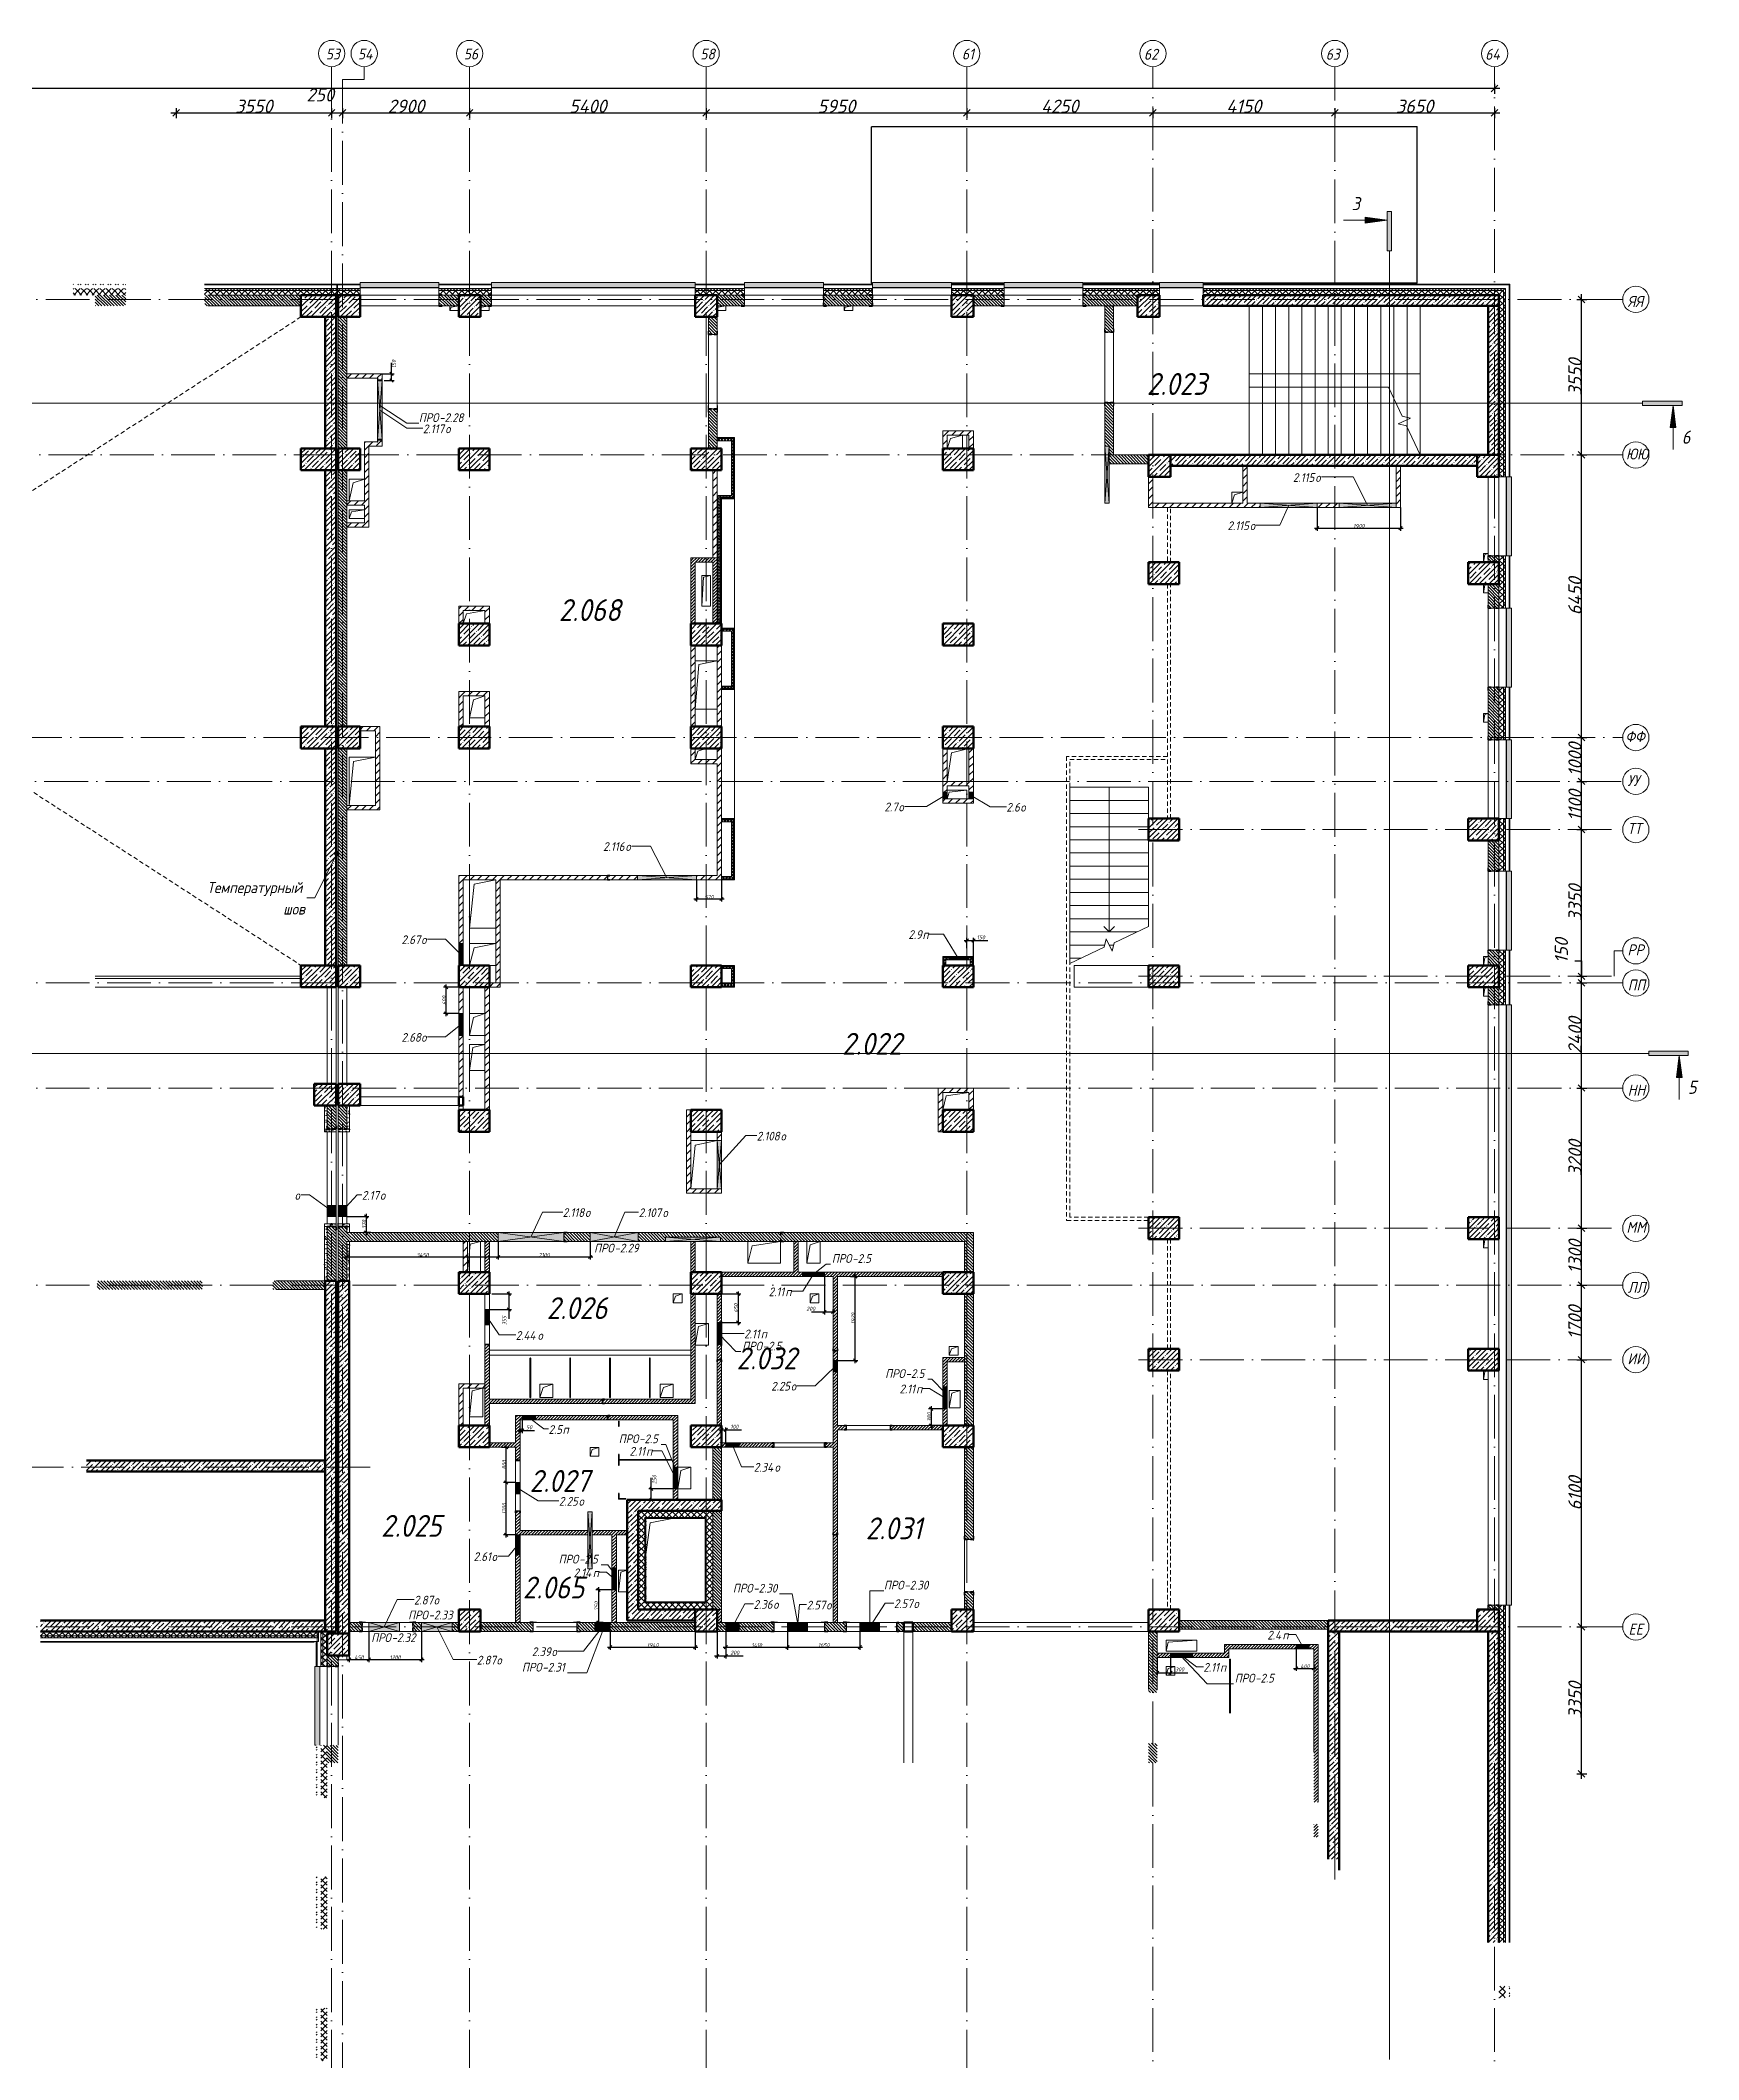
# Model space of a CAD drawing. Header units: millimetres. Extents: x -537608 to 253996, y -217170 to 186033.
# Drawn here: x -81732 to -43874, y -150866 to -104780 of the extents above; entities that cross this region are included whole.
import ezdxf

# ---------------------------------------------------------------- set-up
doc = ezdxf.new("R2010")
doc.units = ezdxf.units.MM
doc.linetypes.add('200_ШТРИХ_ш1п0_6_', pattern=[160, 100, -60])
doc.linetypes.add('50_200_ШТРИХ_1Т_ш5_п1_п1_', pattern=[1400, 1000, -200, 0, -200])
for name, color, linetype, lineweight in [('A-____-____-DIMS', 7, 'Continuous', 9), ('A-DETL-____-OTLN-3', 7, '200_ШТРИХ_ш1п0_6_', 9), ('A-DETL-GENF-OTLN', 7, 'Continuous', 9), ('A-DOOR-OPNG-MCUT', 7, 'Continuous', 35), ('A-FLOR-____-OTLN', 7, 'Continuous', 9), ('A-GENM-____-IDEN', 7, 'Continuous', 9), ('A-GENM-____-MCUT', 7, 'Continuous', 25), ('A-GENM-____-OTLN', 7, 'Continuous', 9), ('A-GENM-____-OTLN-1', 7, 'Continuous', 25), ('A-GLAZ-____-IDEN', 7, 'Continuous', 9), ('A-GLAZ-____-OTLN', 7, 'Continuous', 9), ('A-ROOF-____-OTLN', 7, 'Continuous', 9), ('A-WALL-____-MCUT', 7, 'Continuous', 13), ('A-WALL-____-MCUT-1', 7, 'Continuous', 9), ('A-WALL-____-MCUT-2', 7, 'Continuous', 50), ('A-WALL-____-OTLN', 7, 'Continuous', 9), ('A-WALL-____-PATT-1', 7, 'Continuous', 9), ('A-WALL-FNSH-MCUT-1', 7, 'Continuous', 9), ('G-____-____-SYMB', 7, 'Continuous', 9), ('G-____-____-TEXT', 7, 'Continuous', 9), ('I-WALL-____-OTLN', 7, 'Continuous', 9), ('S-COLS-____-MCUT', 7, 'Continuous', 50), ('S-COLS-____-OTLN', 7, 'Continuous', 9), ('S-GRID-____-IDEN', 7, 'Continuous', 9), ('S-GRID-____-OTLN', 7, 'Continuous', 9), ('S-GRID-____-OTLN-1', 7, '50_200_ШТРИХ_1Т_ш5_п1_п1_', 9), ('S-STRS-____-MBND', 7, 'Continuous', 9), ('S-STRS-____-OTLN-1', 7, 'Continuous', 9), ('Марки помещений', 7, 'Continuous', 9)]:
    doc.layers.add(name, color=color, linetype=linetype, lineweight=lineweight)
for name, color, linetype, lineweight, true_color in [('A-DOOR-____-OTLN-1', 7, 'Continuous', 9, 0xffffff), ('A-GLAZ-____-OTLN-1', 7, 'Continuous', 9, 0xc0c0c0), ('A-WALL-____-PATT-2', 7, 'Continuous', 9, 0x787878), ('A-WALL-____-PATT-3', 9, 'Continuous', 9, 0x808080), ('G-____-____-SYMB-1', 9, 'Continuous', 9, 0x808080)]:
    doc.layers.add(name, color=color, linetype=linetype, lineweight=lineweight, true_color=true_color)
doc.styles.add('ISOCPEUR_I', font='isocpeui.ttf', dxfattribs={"height": 300})
doc.styles.add('ISOCPEUR_I_10', font='isocpeui.ttf', dxfattribs={"width": 0.9, "height": 180})
doc.styles.add('ISOCPEUR_I_11', font='isocpeui.ttf', dxfattribs={"width": 0.9, "height": 200})
doc.styles.add('ISOCPEUR_I_2', font='isocpeui.ttf', dxfattribs={"width": 0.9, "height": 140})
doc.styles.add('ISOCPEUR_I_7', font='isocpeui.ttf', dxfattribs={"width": 0.9, "height": 90})
doc.styles.add('ISOCPEUR_I_9', font='isocpeui.ttf', dxfattribs={"width": 0.9, "height": 250})
doc.dimstyles.new('ISO-1_8_0_9К_СРЕДНИЙ_Кладочные_1', dxfattribs={"dimscale": 304.8, "dimtxt": 89.638306, "dimasz": 0.246063, "dimexe": 0.19685, "dimexo": 0, "dimgap": 0, "dimtad": 1, "dimdec": 3, "dimrnd": 0.001, "dimdsep": 46, "dimtxsty": 'ISOCPEUR_I_7', "dimblk1": 'OBLIQUE', "dimblk2": 'OBLIQUE', "dimsah": 1, "dimcen": 0.09, "dimdle": 0.19685, "dimazin": 0, "dimtfac": 1, "dimtdec": 4, "dimtix": 1, "dimtmove": 0, "dimatfit": 3, "dimfxl": 1, "dimtvp": 1, "dimtolj": 1, "dimtzin": 0, "dimarcsym": 2})
doc.dimstyles.new('ISO-1_8_0_9К_СРЕДНИЙ_Кладочные_2', dxfattribs={"dimscale": 304.8, "dimtxt": 89.638306, "dimasz": 0.246063, "dimexe": 0.19685, "dimexo": 0, "dimgap": 0, "dimtad": 1, "dimdec": 3, "dimrnd": 0.001, "dimdsep": 46, "dimtxsty": 'ISOCPEUR_I_7', "dimblk1": 'OBLIQUE', "dimblk2": 'OBLIQUE', "dimsah": 1, "dimcen": 0.09, "dimdle": 0.19685, "dimazin": 0, "dimtfac": 1, "dimtdec": 4, "dimtix": 1, "dimtmove": 1, "dimatfit": 3, "dimfxl": 1, "dimtvp": 1, "dimtolj": 1, "dimtzin": 0, "dimarcsym": 2})
doc.dimstyles.new('ISO-2_5_0_9К_БОЛЬШОЙ_ОСИ', dxfattribs={"dimscale": 304.8, "dimtxt": 248.995294, "dimasz": 0.492126, "dimexe": 0.393701, "dimexo": 0, "dimgap": 0, "dimtad": 1, "dimdec": 0, "dimzin": 0, "dimdsep": 46, "dimtxsty": 'ISOCPEUR_I', "dimblk1": 'OBLIQUE', "dimblk2": 'OBLIQUE', "dimsah": 1, "dimcen": 0.09, "dimdle": 0.393701, "dimazin": 0, "dimtfac": 1, "dimtdec": 4, "dimtix": 1, "dimtmove": 0, "dimatfit": 3, "dimfxl": 1, "dimtvp": 1, "dimtolj": 1, "dimtzin": 0, "dimarcsym": 2})
doc.dimstyles.new('ISO-2_5_0_9К_БОЛЬШОЙ_ОСИ_1', dxfattribs={"dimscale": 304.8, "dimtxt": 248.995294, "dimasz": 0.492126, "dimexe": 0.393701, "dimexo": 0, "dimgap": 0, "dimtad": 1, "dimdec": 0, "dimzin": 0, "dimdsep": 46, "dimtxsty": 'ISOCPEUR_I', "dimblk1": 'OBLIQUE', "dimblk2": 'OBLIQUE', "dimsah": 1, "dimcen": 0.09, "dimdle": 0.393701, "dimazin": 0, "dimtfac": 1, "dimtdec": 4, "dimtix": 1, "dimtmove": 1, "dimatfit": 3, "dimfxl": 1, "dimtvp": 1, "dimtolj": 1, "dimtzin": 0, "dimarcsym": 2})
doc.dimstyles.new('ISO-2_5_0_9К_БОЛЬШОЙ_ОСИ_2', dxfattribs={"dimscale": 304.8, "dimtxt": 248.995294, "dimasz": 0.492126, "dimexe": 0.393701, "dimexo": 0, "dimgap": 0, "dimtad": 1, "dimdec": 0, "dimzin": 0, "dimdsep": 46, "dimtxsty": 'ISOCPEUR_I_9', "dimblk1": 'OBLIQUE', "dimblk2": 'OBLIQUE', "dimsah": 1, "dimcen": 0.09, "dimdle": 0.393701, "dimazin": 0, "dimtfac": 1, "dimtdec": 4, "dimtix": 1, "dimtmove": 2, "dimatfit": 3, "dimfxl": 1, "dimtvp": 1, "dimtolj": 1, "dimtzin": 0, "dimarcsym": 2})
pattern_1 = [(135, (-149681.9, -196272.377), (-35.35534, -35.35534), [])]
pattern_2 = [(45, (-149681.9, -196272.377), (-35.35534, 35.35534), [])]
pattern_3 = [(45, (-149681.9, -196272.38), (-85.53659, 85.53659), []), (45, (-149624.87, -196272.38), (-85.53659, 85.53659), [])]
pattern_4 = [(45, (-149681.9, -196272.38), (-84.85281, 84.85281), [])]
pattern_5 = [(45, (-149681.9, -196272.38), (-114.04925, 114.04925), []), (45, (-149567.85, -196272.38), (-114.04925, 114.04925), [201.612, -40.322, 3.353, -36.97])]
pattern_6 = [(45, (-149681.9, -196272.38), (-70.71068, 70.71068), []), (135, (-149681.9, -196272.38), (-70.71068, -70.71068), [])]
pattern_7 = [(0, (-149681.9, -196272.377), (81.28, 20.32), [3.353, -57.607, 3.353, -57.607, -325.12]), (0, (-149681.9, -196272.377), (81.28, 20.32), [-121.92, 3.353, -118.567, 3.353, -57.607, -142.24]), (0, (-149681.9, -196272.377), (81.28, 20.32), [-304.8, 3.353, -37.287, 3.353, -98.247]), (120, (-149651.42, -196262.217), (-58.2376362, 60.230545), [3.353, -57.607, 3.353, -57.607, -325.12]), (120, (-149651.42, -196262.217), (-58.2376362, 60.230545), [-121.92, 3.353, -118.567, 3.353, -57.607, -142.24]), (120, (-149651.42, -196262.217), (-58.2376362, 60.230545), [-304.8, 3.353, -37.287, 3.353, -98.247]), (240, (-149641.26, -196221.577), (-23.0423638, -80.550545), [3.353, -57.607, 3.353, -57.607, -325.12]), (240, (-149641.26, -196221.577), (-23.0423638, -80.550545), [-121.92, 3.353, -118.567, 3.353, -57.607, -142.24]), (240, (-149641.26, -196221.577), (-23.0423638, -80.550545), [-304.8, 3.353, -37.287, 3.353, -98.247])]
pattern_8 = [(45, (-149681.9, -196272.377), (-35.35534, 35.35534), []), (135, (-149681.9, -196272.377), (-35.35534, -35.35534), [])]
pattern_9 = [(0, (-149681.9, -196272.377), (203.2, 50.8), [3.353, -149.047, 3.353, -149.047, -812.8]), (0, (-149681.9, -196272.377), (203.2, 50.8), [-304.8, 3.353, -301.447, 3.353, -149.047, -355.6]), (0, (-149681.9, -196272.377), (203.2, 50.8), [-762, 3.353, -98.247, 3.353, -250.647]), (120, (-149605.7, -196246.977), (-145.59409, 150.576362), [3.353, -149.047, 3.353, -149.047, -812.8]), (120, (-149605.7, -196246.977), (-145.59409, 150.576362), [-304.8, 3.353, -301.447, 3.353, -149.047, -355.6]), (120, (-149605.7, -196246.977), (-145.59409, 150.576362), [-762, 3.353, -98.247, 3.353, -250.647]), (240, (-149580.3, -196145.377), (-57.60591, -201.376362), [3.353, -149.047, 3.353, -149.047, -812.8]), (240, (-149580.3, -196145.377), (-57.60591, -201.376362), [-304.8, 3.353, -301.447, 3.353, -149.047, -355.6]), (240, (-149580.3, -196145.377), (-57.60591, -201.376362), [-762, 3.353, -98.247, 3.353, -250.647])]

msp = doc.modelspace()

# ---------------------------------------------------------------- texts
at = {"layer": 'A-GENM-____-IDEN', "char_height": 200, "attachment_point": 1, "style": 'ISOCPEUR_I_11'}
for s, insert, width in [('ПРО', (-73091.9147, -113290.2365), 562.784625), ('-2.28', (-72627.5709, -113290.2365), 707.088375), ('ПРО', (-69090.1576, -132243.6984), 562.784625), ('-2.29', (-68625.8138, -132243.6984), 707.088375), ('ПРО', (-63662.7325, -132481.5407), 562.784625), ('-2.5', (-63198.3887, -132481.5407), 548.35425), ('ПРО', (-65708.1905, -134480.6194), 562.784625), ('-2.5', (-65243.8467, -134480.6194), 548.35425), ('ПРО', (-62444.4367, -135108.1958), 562.784625), ('-2.5', (-61980.093, -135108.1958), 548.35425), ('ПРО', (-68527.8836, -136597.2711), 562.784625), ('-2.5', (-68063.5398, -136597.2711), 548.35425), ('ПРО', (-69899.1216, -139343.4926), 562.784625), ('-2.5', (-69434.7779, -139343.4926), 548.35425), ('ПРО', (-65921.6556, -140006.9508), 562.784625), ('-2.30', (-65457.3119, -140006.9508), 707.088375), ('ПРО', (-62474.0301, -139937.0792), 562.784625), ('-2.30', (-62009.6863, -139937.0792), 707.088375), ('ПРО', (-73335.4129, -140618.219), 562.784625), ('-2.33', (-72871.0691, -140618.219), 707.088375), ('ПРО', (-74178.6429, -141134.8409), 562.784625), ('-2.32', (-73714.2992, -141134.8409), 707.088375), ('ПРО', (-70738.1195, -141810.4325), 562.784625), ('-2.31', (-70273.7757, -141810.4325), 663.79725), ('ПРО', (-54464.3274, -142059.2844), 562.784625), ('-2.5', (-53999.9837, -142059.2844), 548.35425)]:
    msp.add_mtext(s, dxfattribs=dict(at, insert=insert, width=width))
at = {"layer": 'A-GLAZ-____-IDEN', "char_height": 200, "attachment_point": 1, "style": 'ISOCPEUR_I_11'}
for s, insert, width in [('2.117', (-72998.0288, -113545.7821), 620.506125), ('\\fISOCPEUR|b0|i1|c204|p34|;\\W.9;о', (-72486.0601, -113545.7821), 158.734125), ('2.115', (-53135.4778, -114657.0063), 620.506125), ('\\fISOCPEUR|b0|i1|c204|p34|;\\W.9;о', (-52623.5091, -114657.0063), 158.734125), ('2.115', (-54629.7535, -115756.8196), 620.506125), ('\\fISOCPEUR|b0|i1|c204|p34|;\\W.9;о', (-54117.7848, -115756.8196), 158.734125), ('2.7', (-62461.6144, -122176.4893), 389.620125), ('\\fISOCPEUR|b0|i1|c204|p34|;\\W.9;о', (-62140.1457, -122176.4893), 158.734125), ('2.6', (-59678.6357, -122182.1221), 389.620125), ('\\fISOCPEUR|b0|i1|c204|p34|;\\W.9;о', (-59357.167, -122182.1221), 158.734125), ('2.116', (-68884.6501, -123079.6371), 620.506125), ('\\fISOCPEUR|b0|i1|c204|p34|;\\W.9;о', (-68372.6813, -123079.6371), 158.734125), ('2.67', (-73487.9607, -125205.5029), 548.35425), ('\\fISOCPEUR|b0|i1|c204|p34|;\\W.9;о', (-73035.5232, -125205.5029), 158.734125), ('2.9', (-61915.0613, -125088.5909), 389.620125), ('\\fISOCPEUR|b0|i1|c204|p34|;\\W.9;п', (-61593.5926, -125088.5909), 158.734125), ('2.68', (-73487.9607, -127435.124), 548.35425), ('\\fISOCPEUR|b0|i1|c204|p34|;\\W.9;о', (-73035.5232, -127435.124), 158.734125), ('2.108', (-65378.9484, -129688.9766), 663.79725), ('\\fISOCPEUR|b0|i1|c204|p34|;\\W.9;о', (-64831.2609, -129688.9766), 158.734125), ('\\fISOCPEUR|b0|i1|c204|p34|;\\W.9;о', (-75923.6101, -131040.6315), 158.734125), ('2.17', (-74391.8849, -131040.6315), 505.063125), ('\\fISOCPEUR|b0|i1|c204|p34|;\\W.9;о', (-73975.1661, -131040.6315), 158.734125), ('2.118', (-69806.9313, -131433.6369), 620.506125), ('\\fISOCPEUR|b0|i1|c204|p34|;\\W.9;о', (-69294.9626, -131433.6369), 158.734125), ('2.107', (-68073.0775, -131437.3406), 663.79725), ('\\fISOCPEUR|b0|i1|c204|p34|;\\W.9;о', (-67525.39, -131437.3406), 158.734125), ('2.11', (-65104.8984, -133242.6976), 461.772), ('\\fISOCPEUR|b0|i1|c204|p34|;\\W.9;п', (-64723.8984, -133242.6976), 158.734125), ('2.44', (-70878.6558, -134238.621), 606.07575), ('\\fISOCPEUR|b0|i1|c204|p34|;\\W.9;о', (-70378.5933, -134238.621), 158.734125), ('2.11', (-65664.35, -134203.7205), 461.772), ('\\fISOCPEUR|b0|i1|c204|p34|;\\W.9;п', (-65283.35, -134203.7205), 158.734125), ('2.25', (-65048.2768, -135396.4165), 548.35425), ('\\fISOCPEUR|b0|i1|c204|p34|;\\W.9;о', (-64595.8393, -135396.4165), 158.734125), ('2.11', (-62118.7682, -135459.3787), 461.772), ('\\fISOCPEUR|b0|i1|c204|p34|;\\W.9;п', (-61737.7682, -135459.3787), 158.734125), ('2.5', (-70130.9297, -136385.2726), 389.620125), ('\\fISOCPEUR|b0|i1|c204|p34|;\\W.9;п', (-69809.461, -136385.2726), 158.734125), ('2.11', (-68282.5892, -136882.2726), 461.772), ('\\fISOCPEUR|b0|i1|c204|p34|;\\W.9;п', (-67901.5892, -136882.2726), 158.734125), ('2.34', (-65443.1952, -137247.4893), 577.215), ('\\fISOCPEUR|b0|i1|c204|p34|;\\W.9;о', (-64966.9452, -137247.4893), 158.734125), ('2.25', (-69893.2304, -138023.6464), 548.35425), ('\\fISOCPEUR|b0|i1|c204|p34|;\\W.9;о', (-69440.7929, -138023.6464), 158.734125), ('2.61', (-71842.4392, -139286.6403), 505.063125), ('\\fISOCPEUR|b0|i1|c204|p34|;\\W.9;о', (-71425.7204, -139286.6403), 158.734125), ('2.14', (-69560.494, -139655.4864), 533.923875), ('\\fISOCPEUR|b0|i1|c204|p34|;\\W.9;п', (-69119.9627, -139655.4864), 158.734125), ('2.87', (-73201.3044, -140278.7912), 548.35425), ('\\fISOCPEUR|b0|i1|c204|p34|;\\W.9;о', (-72748.8669, -140278.7912), 158.734125), ('2.36', (-65451.3017, -140378.0808), 548.35425), ('\\fISOCPEUR|b0|i1|c204|p34|;\\W.9;о', (-64998.8642, -140378.0808), 158.734125), ('2.57', (-64241.3839, -140392.6024), 548.35425), ('\\fISOCPEUR|b0|i1|c204|p34|;\\W.9;о', (-63788.9464, -140392.6024), 158.734125), ('2.57', (-62245.9323, -140359.8896), 548.35425), ('\\fISOCPEUR|b0|i1|c204|p34|;\\W.9;о', (-61793.4948, -140359.8896), 158.734125), ('2.39', (-70512.0142, -141455.8424), 548.35425), ('2.4', (-53721.2997, -141078.1899), 418.480875), ('\\fISOCPEUR|b0|i1|c204|p34|;\\W.9;п', (-53376.0185, -141078.1899), 158.734125), ('2.87', (-71767.9742, -141648.434), 548.35425), ('\\fISOCPEUR|b0|i1|c204|p34|;\\W.9;о', (-71315.5367, -141648.434), 158.734125), ('\\fISOCPEUR|b0|i1|c204|p34|;\\W.9;о', (-70059.5767, -141455.8424), 158.734125), ('2.11', (-55180.3691, -141813.1621), 461.772), ('\\fISOCPEUR|b0|i1|c204|p34|;\\W.9;п', (-54799.3691, -141813.1621), 158.734125)]:
    msp.add_mtext(s, dxfattribs=dict(at, insert=insert, width=width))
at = {"layer": 'G-____-____-SYMB', "char_height": 300, "width": 256.54, "attachment_point": 1, "style": 'ISOCPEUR_I_10'}
for s, insert in [('\\fISOCPEUR|b0|i1|c204|p34|;3', (-51794.3293, -108355.2362)), ('\\fISOCPEUR|b0|i1|c204|p34|;6', (-44258.9931, -113685.6014)), ('\\fISOCPEUR|b0|i1|c204|p34|;5', (-44118.0678, -128523.612))]:
    msp.add_mtext(s, dxfattribs=dict(at, insert=insert))
at = {"layer": 'G-____-____-TEXT', "char_height": 250, "attachment_point": 1, "style": 'ISOCPEUR_I_9'}
for s, insert, width in [('Температурный', (-77926.3285, -123991.5655), 2763.416813), ('шов', (-76188.016, -124481.0447), 656.582063)]:
    msp.add_mtext(s, dxfattribs=dict(at, insert=insert, width=width))
at = {"layer": 'S-GRID-____-IDEN', "char_height": 250, "attachment_point": 1, "style": 'ISOCPEUR_I_9'}
for s, insert, width in [('53', (-75216.2717, -104965.592), 404.0505), ('54', (-74482.3941, -104965.592), 425.696062), ('56', (-72066.2717, -104965.592), 404.0505), ('58', (-66666.2717, -104965.592), 404.0505), ('61', (-60692.4217, -104965.592), 346.329), ('62', (-56536.8283, -104970.7511), 404.0505), ('63', (-52386.8283, -104970.7511), 404.0505), ('64', (-48745.8283, -104970.7511), 425.696062), ('ЯЯ', (-45492.5638, -110615.2593), 447.341625), ('ЮЮ', (-45533.2729, -114094.7026), 533.923875), ('ФФ', (-45545.4229, -120544.7026), 562.784625), ('УУ', (-45497.7229, -121544.7026), 447.341625), ('ТТ', (-45497.7229, -122644.7026), 447.341625), ('РР', (-45497.7229, -125412.8936), 447.341625), ('ПП', (-45492.5638, -126215.2593), 447.341625), ('НН', (-45492.5638, -128615.2593), 447.341625), ('ММ', (-45521.5729, -131744.7026), 505.063125), ('ЛЛ', (-45492.5638, -133115.2593), 447.341625), ('ИИ', (-45497.7229, -134744.7026), 447.341625), ('ЕЕ', (-45474.5638, -140915.2593), 404.0505)]:
    msp.add_mtext(s, dxfattribs=dict(at, insert=insert, width=width))
at = {"layer": 'Марки помещений', "char_height": 500, "attachment_point": 1, "style": 'ISOCPEUR_I_2'}
for s, insert, width in [('2.023', (-56473.5382, -112371.2374), 785.65375), ('2.068', (-69896.8179, -117531.4619), 785.65375), ('2.022', (-63429.5503, -127431.9984), 785.65375), ('2.026', (-70172.2994, -133464.0608), 785.65375), ('2.032', (-65837.5967, -134612.1431), 785.65375), ('2.027', (-70559.7063, -137408.7285), 785.65375), ('2.025', (-73954.3404, -138433.8761), 785.65375), ('2.031', (-62889.0612, -138490.6074), 737.5525), ('2.065', (-70717.6668, -139841.6334), 785.65375)]:
    msp.add_mtext(s, dxfattribs=dict(at, insert=insert, width=width))

# ---------------------------------------------------------------- blocks, each defined once
blk = doc.blocks.new('Фахверк_СКБ_Уголок - 200_3960-28268576-АР1_План отверстий 2 этажа в осях 1-64_Ю-ЯЯ')
at = {"layer": 'A-GENM-____-MCUT'}
for p, q in [((200, 156), (125, 156)), ((125, 156), (125, 81)), ((125, 81), (131, 81)), ((131, 19), (125, 19)), ((125, 19), (125, -56)), ((131, 81), (131, 150)), ((131, 150), (200, 150)), ((131, -50), (131, 19)), ((200, 150), (200, 156)), ((125, -56), (200, -56)), ((200, -50), (131, -50)), ((200, -56), (200, -50))]:
    blk.add_line(p, q, dxfattribs=at)
blk = doc.blocks.new('BSC_Колонна _Прямоугольная - 500х500-V37-АР1_План отверстий 2 этажа в осях 1-64_Ю-ЯЯ')
at = {"layer": 'S-COLS-____-OTLN'}
h = blk.add_hatch(dxfattribs=at)
h.set_pattern_fill('FP_47', color=256, style=0, pattern_type=2)
h.set_pattern_definition([(45, (-83150, -55431.04), (-114.04925, 114.04925), []), (45, (-83035.95, -55431.04), (-114.04925, 114.04925), [201.613, -40.323, 3.353, -36.97])])
h.paths.add_polyline_path([(-250, -250), (250, -250), (250, 250), (-250, 250)], flags=0)
at = {"layer": 'S-COLS-____-MCUT'}
for p, q in [((250, 250), (-250, 250)), ((-250, 250), (-250, -250)), ((250, -250), (250, 250)), ((-250, -250), (250, -250))]:
    blk.add_line(p, q, dxfattribs=at)
blk = doc.blocks.new('BSC_Колонна _Прямоугольная - 500х500-V39-АР1_План отверстий 2 этажа в осях 1-64_Ю-ЯЯ')
at = {"layer": 'S-COLS-____-OTLN'}
h = blk.add_hatch(dxfattribs=at)
h.set_pattern_fill('FP_49', color=256, style=0, pattern_type=2)
h.set_pattern_definition([(45, (-89000, -85431.04), (-114.04925, 114.04925), []), (45, (-88885.95, -85431.04), (-114.04925, 114.04925), [201.613, -40.323, 3.353, -36.97])])
h.paths.add_polyline_path([(-250, -250), (250, -250), (250, 250), (-250, 250)], flags=0)
at = {"layer": 'S-COLS-____-MCUT'}
for p, q in [((250, 250), (-250, 250)), ((-250, 250), (-250, -250)), ((250, -250), (250, 250)), ((-250, -250), (250, -250))]:
    blk.add_line(p, q, dxfattribs=at)
blk = doc.blocks.new('BSC_Колонна _Прямоугольная - 500х500-V40-АР1_План отверстий 2 этажа в осях 1-64_Ю-ЯЯ')
at = {"layer": 'S-COLS-____-OTLN'}
h = blk.add_hatch(dxfattribs=at)
h.set_pattern_fill('FP_50', color=256, style=0, pattern_type=2)
h.set_pattern_definition([(45, (-83150, -85431.04), (-114.04925, 114.04925), []), (45, (-83035.95, -85431.04), (-114.04925, 114.04925), [201.613, -40.323, 3.353, -36.97])])
h.paths.add_polyline_path([(-250, -250), (250, -250), (250, 250), (-250, 250)], flags=0)
at = {"layer": 'S-COLS-____-MCUT'}
for p, q in [((250, 250), (-250, 250)), ((-250, 250), (-250, -250)), ((250, -250), (250, 250)), ((-250, -250), (250, -250))]:
    blk.add_line(p, q, dxfattribs=at)
blk = doc.blocks.new('BSC_Колонна _Прямоугольная - 500х500-V41-АР1_План отверстий 2 этажа в осях 1-64_Ю-ЯЯ')
at = {"layer": 'S-COLS-____-OTLN'}
h = blk.add_hatch(dxfattribs=at)
h.set_pattern_fill('FP_51', color=256, style=0, pattern_type=2)
h.set_pattern_definition([(45, (-77750, -55431.04), (-114.04925, 114.04925), []), (45, (-77635.95, -55431.04), (-114.04925, 114.04925), [201.613, -40.323, 3.353, -36.97])])
h.paths.add_polyline_path([(-250, -250), (250, -250), (250, 250), (-250, 250)], flags=0)
at = {"layer": 'S-COLS-____-MCUT'}
for p, q in [((250, 250), (-250, 250)), ((-250, 250), (-250, -250)), ((250, -250), (250, 250)), ((-250, -250), (250, -250))]:
    blk.add_line(p, q, dxfattribs=at)
blk = doc.blocks.new('BSC_Колонна _Прямоугольная - 500х500-V42-АР1_План отверстий 2 этажа в осях 1-64_Ю-ЯЯ')
at = {"layer": 'S-COLS-____-OTLN'}
h = blk.add_hatch(dxfattribs=at)
h.set_pattern_fill('FP_52', color=256, style=0, pattern_type=2)
h.set_pattern_definition([(45, (-77750, -85431.04), (-114.04925, 114.04925), []), (45, (-77635.95, -85431.04), (-114.04925, 114.04925), [201.613, -40.323, 3.353, -36.97])])
h.paths.add_polyline_path([(-250, -250), (250, -250), (250, 250), (-250, 250)], flags=0)
at = {"layer": 'S-COLS-____-MCUT'}
for p, q in [((250, 250), (-250, 250)), ((-250, 250), (-250, -250)), ((250, -250), (250, 250)), ((-250, -250), (250, -250))]:
    blk.add_line(p, q, dxfattribs=at)
blk = doc.blocks.new('DOR_ДУ_распашная__1Ст_Прямоугольная_ШЕР - Вн_650х2100h_Кабинки С_у-17949503-АР1_План отверстий 2 этажа в осях 1-64_Ю-ЯЯ')
at = {"layer": 'A-DOOR-OPNG-MCUT'}
for p, q in [((-325, 10), (-325, -10)), ((325, -10), (325, 10))]:
    blk.add_line(p, q, dxfattribs=at)
blk = doc.blocks.new('BSC_Колонна _Прямоугольная - 500х800-V81-АР1_План отверстий 2 этажа в осях 1-64_Ю-ЯЯ')
at = {"layer": 'S-COLS-____-OTLN'}
h = blk.add_hatch(dxfattribs=at)
h.set_pattern_fill('FP_94', color=256, style=0, pattern_type=2)
h.set_pattern_definition([(315, (-85431.04, 74300), (114.04925, 114.04925), []), (315, (-85431.04, 74185.95), (114.04925, 114.04925), [201.613, -40.323, 3.353, -36.97])])
h.paths.add_polyline_path([(-250, 400), (-250, -400), (250, -400), (250, 400)], flags=0)
at = {"layer": 'S-COLS-____-MCUT'}
for p, q in [((250, 400), (-250, 400)), ((-250, 400), (-250, -400)), ((250, -400), (250, 400)), ((-250, -400), (250, -400))]:
    blk.add_line(p, q, dxfattribs=at)
blk = doc.blocks.new('BSC_Колонна _Прямоугольная - 500х800-V82-АР1_План отверстий 2 этажа в осях 1-64_Ю-ЯЯ')
at = {"layer": 'S-COLS-____-OTLN'}
h = blk.add_hatch(dxfattribs=at)
h.set_pattern_fill('FP_95', color=256, style=0, pattern_type=2)
h.set_pattern_definition([(315, (-81931.04, 74300), (114.04925, 114.04925), []), (315, (-81931.04, 74185.95), (114.04925, 114.04925), [201.613, -40.323, 3.353, -36.97])])
h.paths.add_polyline_path([(-250, 400), (-250, -400), (250, -400), (250, 400)], flags=0)
at = {"layer": 'S-COLS-____-MCUT'}
for p, q in [((250, 400), (-250, 400)), ((-250, 400), (-250, -400)), ((250, -400), (250, 400)), ((-250, -400), (250, -400))]:
    blk.add_line(p, q, dxfattribs=at)
blk = doc.blocks.new('BSC_Колонна _Прямоугольная - 500х800-V83-АР1_План отверстий 2 этажа в осях 1-64_Ю-ЯЯ')
at = {"layer": 'S-COLS-____-OTLN'}
h = blk.add_hatch(dxfattribs=at)
h.set_pattern_fill('FP_96', color=256, style=0, pattern_type=2)
h.set_pattern_definition([(315, (-75581.04, 74300), (114.04925, 114.04925), []), (315, (-75581.04, 74185.95), (114.04925, 114.04925), [201.613, -40.323, 3.353, -36.97])])
h.paths.add_polyline_path([(-250, 400), (-250, -400), (250, -400), (250, 400)], flags=0)
at = {"layer": 'S-COLS-____-MCUT'}
for p, q in [((250, 400), (-250, 400)), ((-250, 400), (-250, -400)), ((250, -400), (250, 400)), ((-250, -400), (250, -400))]:
    blk.add_line(p, q, dxfattribs=at)
blk = doc.blocks.new('BSC_Колонна _Прямоугольная - 500х800-V84-АР1_План отверстий 2 этажа в осях 1-64_Ю-ЯЯ')
at = {"layer": 'S-COLS-____-OTLN'}
h = blk.add_hatch(dxfattribs=at)
h.set_pattern_fill('FP_97', color=256, style=0, pattern_type=2)
h.set_pattern_definition([(315, (-70131.04, 74300), (114.04925, 114.04925), []), (315, (-70131.04, 74185.95), (114.04925, 114.04925), [201.613, -40.323, 3.353, -36.97])])
h.paths.add_polyline_path([(-250, -400), (250, -400), (250, 400), (-250, 400), (-250, 80)], flags=0)
at = {"layer": 'S-COLS-____-MCUT'}
for p, q in [((250, 400), (-250, 400)), ((-250, 400), (-250, -400)), ((250, -400), (250, 400)), ((-250, -400), (250, -400))]:
    blk.add_line(p, q, dxfattribs=at)
blk = doc.blocks.new('BSC_Колонна _Прямоугольная - 500х500-V92-АР1_План отверстий 2 этажа в осях 1-64_Ю-ЯЯ')
at = {"layer": 'S-COLS-____-OTLN'}
h = blk.add_hatch(dxfattribs=at)
h.set_pattern_fill('FP_105', color=256, style=0, pattern_type=2)
h.set_pattern_definition([(45, (-75000, -85431.04), (-114.04925, 114.04925), []), (45, (-74885.95, -85431.04), (-114.04925, 114.04925), [201.613, -40.323, 3.353, -36.97])])
h.paths.add_polyline_path([(-250, -250), (250, -250), (250, 250), (-250, 250)], flags=0)
at = {"layer": 'S-COLS-____-MCUT'}
for p, q in [((250, 250), (-250, 250)), ((-250, 250), (-250, -250)), ((250, -250), (250, 250)), ((-250, -250), (250, -250))]:
    blk.add_line(p, q, dxfattribs=at)
blk = doc.blocks.new('BSC_Колонна _Прямоугольная - 500х500-V93-АР1_План отверстий 2 этажа в осях 1-64_Ю-ЯЯ')
at = {"layer": 'S-COLS-____-OTLN'}
h = blk.add_hatch(dxfattribs=at)
h.set_pattern_fill('FP_106', color=256, style=0, pattern_type=2)
h.set_pattern_definition([(45, (-75000, -75581.04), (-114.04925, 114.04925), []), (45, (-74885.95, -75581.04), (-114.04925, 114.04925), [201.613, -40.323, 3.353, -36.97])])
h.paths.add_polyline_path([(-250, -250), (250, -250), (250, 250), (-250, 250)], flags=0)
at = {"layer": 'S-COLS-____-MCUT'}
for p, q in [((250, 250), (-250, 250)), ((-250, 250), (-250, -250)), ((250, -250), (250, 250)), ((-250, -250), (250, -250))]:
    blk.add_line(p, q, dxfattribs=at)
blk = doc.blocks.new('BSC_Колонна _Прямоугольная - 500х500-V94-АР1_План отверстий 2 этажа в осях 1-64_Ю-ЯЯ')
at = {"layer": 'S-COLS-____-OTLN'}
h = blk.add_hatch(dxfattribs=at)
h.set_pattern_fill('FP_107', color=256, style=0, pattern_type=2)
h.set_pattern_definition([(45, (-75000, -70131.04), (-114.04925, 114.04925), []), (45, (-74885.95, -70131.04), (-114.04925, 114.04925), [201.613, -40.323, 3.353, -36.97])])
h.paths.add_polyline_path([(-250, -250), (250, -250), (250, 250), (-250, 250), (-250, 9)], flags=0)
at = {"layer": 'S-COLS-____-MCUT'}
for p, q in [((250, 250), (-250, 250)), ((-250, 250), (-250, -250)), ((250, -250), (250, 250)), ((-250, -250), (250, -250))]:
    blk.add_line(p, q, dxfattribs=at)
blk = doc.blocks.new('BSC_Колонна _Прямоугольная - 500х500-V95-АР1_План отверстий 2 этажа в осях 1-64_Ю-ЯЯ')
at = {"layer": 'S-COLS-____-OTLN'}
h = blk.add_hatch(dxfattribs=at)
h.set_pattern_fill('FP_108', color=256, style=0, pattern_type=2)
h.set_pattern_definition([(315, (-55431.04, 89000), (114.04925, 114.04925), []), (315, (-55431.04, 88885.95), (114.04925, 114.04925), [201.613, -40.323, 3.353, -36.97])])
h.paths.add_polyline_path([(-250, 250), (-250, -250), (250, -250), (250, 250)], flags=0)
at = {"layer": 'S-COLS-____-MCUT'}
for p, q in [((250, 250), (-250, 250)), ((-250, 250), (-250, -250)), ((250, -250), (250, 250)), ((-250, -250), (250, -250))]:
    blk.add_line(p, q, dxfattribs=at)
blk = doc.blocks.new('BSC_Колонна _Прямоугольная - 500х700-V96-АР1_План отверстий 2 этажа в осях 1-64_Ю-ЯЯ')
at = {"layer": 'S-COLS-____-OTLN'}
h = blk.add_hatch(dxfattribs=at)
h.set_pattern_fill('FP_109', color=256, style=0, pattern_type=2)
h.set_pattern_definition([(315, (-64381.04, 93600), (114.04925, 114.04925), []), (315, (-64381.04, 93485.95), (114.04925, 114.04925), [201.613, -40.323, 3.353, -36.97])])
h.paths.add_polyline_path([(-250, 350), (-250, -350), (250, -350), (250, 350)], flags=0)
at = {"layer": 'S-COLS-____-MCUT'}
for p, q in [((250, 350), (-250, 350)), ((-250, 350), (-250, -350)), ((250, -350), (250, 350)), ((-250, -350), (250, -350))]:
    blk.add_line(p, q, dxfattribs=at)
blk = doc.blocks.new('BSC_Колонна _Прямоугольная - 500х700-V97-АР1_План отверстий 2 этажа в осях 1-64_Ю-ЯЯ')
at = {"layer": 'S-COLS-____-OTLN'}
h = blk.add_hatch(dxfattribs=at)
h.set_pattern_fill('FP_110', color=256, style=0, pattern_type=2)
h.set_pattern_definition([(315, (-70131.04, 93600), (114.04925, 114.04925), []), (315, (-70131.04, 93485.95), (114.04925, 114.04925), [201.613, -40.323, 3.353, -36.97])])
h.paths.add_polyline_path([(-250, -350), (250, -350), (250, 350), (-250, 350)], flags=0)
at = {"layer": 'S-COLS-____-MCUT'}
for p, q in [((250, 350), (-250, 350)), ((-250, 350), (-250, -350)), ((250, -350), (250, 350)), ((-250, -350), (250, -350))]:
    blk.add_line(p, q, dxfattribs=at)
blk = doc.blocks.new('BSC_Колонна _Прямоугольная - 500х700-V98-АР1_План отверстий 2 этажа в осях 1-64_Ю-ЯЯ')
at = {"layer": 'S-COLS-____-OTLN'}
h = blk.add_hatch(dxfattribs=at)
h.set_pattern_fill('FP_111', color=256, style=0, pattern_type=2)
h.set_pattern_definition([(315, (-73481.04, 93600), (114.04925, 114.04925), []), (315, (-73481.04, 93485.95), (114.04925, 114.04925), [201.613, -40.323, 3.353, -36.97])])
h.paths.add_polyline_path([(-250, -350), (250, -350), (250, 350), (-250, 350)], flags=0)
at = {"layer": 'S-COLS-____-MCUT'}
for p, q in [((250, 350), (-250, 350)), ((-250, 350), (-250, -350)), ((250, -350), (250, 350)), ((-250, -350), (250, -350))]:
    blk.add_line(p, q, dxfattribs=at)
blk = doc.blocks.new('BSC_Колонна _Прямоугольная - 500х700-V99-АР1_План отверстий 2 этажа в осях 1-64_Ю-ЯЯ')
at = {"layer": 'S-COLS-____-OTLN'}
h = blk.add_hatch(dxfattribs=at)
h.set_pattern_fill('FP_112', color=256, style=0, pattern_type=2)
h.set_pattern_definition([(315, (-70131.04, 100900), (114.04925, 114.04925), []), (315, (-70131.04, 100785.95), (114.04925, 114.04925), [201.613, -40.323, 3.353, -36.97])])
h.paths.add_polyline_path([(-250, 350), (-250, -350), (250, -350), (250, 350), (9, 350)], flags=0)
at = {"layer": 'S-COLS-____-MCUT'}
for p, q in [((250, 350), (-250, 350)), ((-250, 350), (-250, -350)), ((250, -350), (250, 350)), ((-250, -350), (250, -350))]:
    blk.add_line(p, q, dxfattribs=at)
blk = doc.blocks.new('BSC_Колонна _Прямоугольная - 500х700-V100-АР1_План отверстий 2 этажа в осях 1-64_Ю-ЯЯ')
at = {"layer": 'S-COLS-____-OTLN'}
h = blk.add_hatch(dxfattribs=at)
h.set_pattern_fill('FP_113', color=256, style=0, pattern_type=2)
h.set_pattern_definition([(315, (-73481.04, 100900), (114.04925, 114.04925), []), (315, (-73481.04, 100785.95), (114.04925, 114.04925), [201.613, -40.323, 3.353, -36.97])])
h.paths.add_polyline_path([(-250, 168), (-250, -350), (250, -350), (250, 350), (-250, 350)], flags=0)
at = {"layer": 'S-COLS-____-MCUT'}
for p, q in [((250, 350), (-250, 350)), ((-250, 350), (-250, -350)), ((250, -350), (250, 350)), ((-250, -350), (250, -350))]:
    blk.add_line(p, q, dxfattribs=at)
blk = doc.blocks.new('BSC_Колонна _Прямоугольная - 500х700-V101-АР1_План отверстий 2 этажа в осях 1-64_Ю-ЯЯ')
at = {"layer": 'S-COLS-____-OTLN'}
h = blk.add_hatch(dxfattribs=at)
h.set_pattern_fill('FP_114', color=256, style=0, pattern_type=2)
h.set_pattern_definition([(315, (-79331.04, 93600), (114.04925, 114.04925), []), (315, (-79331.04, 93485.95), (114.04925, 114.04925), [201.613, -40.323, 3.353, -36.97])])
h.paths.add_polyline_path([(-250, -350), (250, -350), (250, 350), (-250, 350)], flags=0)
at = {"layer": 'S-COLS-____-MCUT'}
for p, q in [((250, 350), (-250, 350)), ((-250, 350), (-250, -350)), ((250, -350), (250, 350)), ((-250, -350), (250, -350))]:
    blk.add_line(p, q, dxfattribs=at)
blk = doc.blocks.new('BSC_Колонна _Прямоугольная - 500х700-V102-АР1_План отверстий 2 этажа в осях 1-64_Ю-ЯЯ')
at = {"layer": 'S-COLS-____-OTLN'}
h = blk.add_hatch(dxfattribs=at)
h.set_pattern_fill('FP_115', color=256, style=0, pattern_type=2)
h.set_pattern_definition([(315, (-79331.04, 100900), (114.04925, 114.04925), []), (315, (-79331.04, 100785.95), (114.04925, 114.04925), [201.613, -40.323, 3.353, -36.97])])
h.paths.add_polyline_path([(-250, 350), (-250, -350), (250, -350), (250, 350)], flags=0)
at = {"layer": 'S-COLS-____-MCUT'}
for p, q in [((250, 350), (-250, 350)), ((-250, 350), (-250, -350)), ((250, -350), (250, 350)), ((-250, -350), (250, -350))]:
    blk.add_line(p, q, dxfattribs=at)
blk = doc.blocks.new('BSC_Колонна _Прямоугольная - 500х500-V103-АР1_План отверстий 2 этажа в осях 1-64_Ю-ЯЯ')
at = {"layer": 'S-COLS-____-OTLN'}
h = blk.add_hatch(dxfattribs=at)
h.set_pattern_fill('FP_116', color=256, style=0, pattern_type=2)
h.set_pattern_definition([(135, (85431.04, -93250), (-114.04925, -114.04925), []), (135, (85431.04, -93135.95), (-114.04925, -114.04925), [201.613, -40.323, 3.353, -36.97])])
h.paths.add_polyline_path([(250, 250), (-250, 250), (-250, -250), (250, -250)], flags=0)
at = {"layer": 'S-COLS-____-MCUT'}
for p, q in [((250, 250), (-250, 250)), ((-250, 250), (-250, -250)), ((250, -250), (250, 250)), ((-250, -250), (250, -250))]:
    blk.add_line(p, q, dxfattribs=at)
blk = doc.blocks.new('BSC_Колонна _Прямоугольная - 500х500-V104-АР1_План отверстий 2 этажа в осях 1-64_Ю-ЯЯ')
at = {"layer": 'S-COLS-____-OTLN'}
h = blk.add_hatch(dxfattribs=at)
h.set_pattern_fill('FP_117', color=256, style=0, pattern_type=2)
h.set_pattern_definition([(135, (81781.04, -101000), (-114.04925, -114.04925), []), (135, (81781.04, -100885.95), (-114.04925, -114.04925), [201.613, -40.323, 3.353, -36.97])])
h.paths.add_polyline_path([(250, 250), (-250, 250), (-250, -250), (250, -250)], flags=0)
at = {"layer": 'S-COLS-____-MCUT'}
for p, q in [((250, 250), (-250, 250)), ((-250, 250), (-250, -250)), ((250, -250), (250, 250)), ((-250, -250), (250, -250))]:
    blk.add_line(p, q, dxfattribs=at)
blk = doc.blocks.new('BSC_Колонна _Прямоугольная - 500х700-V105-АР1_План отверстий 2 этажа в осях 1-64_Ю-ЯЯ')
at = {"layer": 'S-COLS-____-OTLN'}
h = blk.add_hatch(dxfattribs=at)
h.set_pattern_fill('FP_118', color=256, style=0, pattern_type=2)
h.set_pattern_definition([(315, (-64381.04, 100900), (114.04925, 114.04925), []), (315, (-64381.04, 100785.95), (114.04925, 114.04925), [201.613, -40.323, 3.353, -36.97])])
h.paths.add_polyline_path([(-250, 350), (-250, -350), (250, -350), (250, 350)], flags=0)
at = {"layer": 'S-COLS-____-MCUT'}
for p, q in [((250, 350), (-250, 350)), ((-250, 350), (-250, -350)), ((250, -350), (250, 350)), ((-250, -350), (250, -350))]:
    blk.add_line(p, q, dxfattribs=at)
blk = doc.blocks.new('BSC_Колонна _Прямоугольная - 500х700-V106-АР1_План отверстий 2 этажа в осях 1-64_Ю-ЯЯ')
at = {"layer": 'S-COLS-____-OTLN'}
h = blk.add_hatch(dxfattribs=at)
h.set_pattern_fill('FP_119', color=256, style=0, pattern_type=2)
h.set_pattern_definition([(315, (-63131.04, 77850), (114.04925, 114.04925), []), (315, (-63131.04, 77735.95), (114.04925, 114.04925), [201.613, -40.323, 3.353, -36.97])])
h.paths.add_polyline_path([(-250, 350), (-250, -350), (250, -350), (250, 350)], flags=0)
at = {"layer": 'S-COLS-____-MCUT'}
for p, q in [((250, 350), (-250, 350)), ((-250, 350), (-250, -350)), ((250, -350), (250, 350)), ((-250, -350), (250, -350))]:
    blk.add_line(p, q, dxfattribs=at)
blk = doc.blocks.new('BSC_Колонна _Прямоугольная - 500х700-V107-АР1_План отверстий 2 этажа в осях 1-64_Ю-ЯЯ')
at = {"layer": 'S-COLS-____-OTLN'}
h = blk.add_hatch(dxfattribs=at)
h.set_pattern_fill('FP_120', color=256, style=0, pattern_type=2)
h.set_pattern_definition([(315, (-63131.04, 83150), (114.04925, 114.04925), []), (315, (-63131.04, 83035.95), (114.04925, 114.04925), [201.613, -40.323, 3.353, -36.97])])
h.paths.add_polyline_path([(-250, 350), (-250, -350), (250, -350), (250, 350)], flags=0)
at = {"layer": 'S-COLS-____-MCUT'}
for p, q in [((250, 350), (-250, 350)), ((-250, 350), (-250, -350)), ((250, -350), (250, 350)), ((-250, -350), (250, -350))]:
    blk.add_line(p, q, dxfattribs=at)
blk = doc.blocks.new('BSC_Колонна _Прямоугольная - 500х700-V108-АР1_План отверстий 2 этажа в осях 1-64_Ю-ЯЯ')
at = {"layer": 'S-COLS-____-OTLN'}
h = blk.add_hatch(dxfattribs=at)
h.set_pattern_fill('FP_121', color=256, style=0, pattern_type=2)
h.set_pattern_definition([(315, (-61381.04, 93600), (114.04925, 114.04925), []), (315, (-61381.04, 93485.95), (114.04925, 114.04925), [201.613, -40.323, 3.353, -36.97])])
h.paths.add_polyline_path([(-250, 350), (-250, -350), (250, -350), (250, 350)], flags=0)
at = {"layer": 'S-COLS-____-MCUT'}
for p, q in [((250, 350), (-250, 350)), ((-250, 350), (-250, -350)), ((250, -350), (250, 350)), ((-250, -350), (250, -350))]:
    blk.add_line(p, q, dxfattribs=at)
blk = doc.blocks.new('BSC_Колонна _Прямоугольная - 500х700-V109-АР1_План отверстий 2 этажа в осях 1-64_Ю-ЯЯ')
at = {"layer": 'S-COLS-____-OTLN'}
h = blk.add_hatch(dxfattribs=at)
h.set_pattern_fill('FP_122', color=256, style=0, pattern_type=2)
h.set_pattern_definition([(315, (-61381.04, 100900), (114.04925, 114.04925), []), (315, (-61381.04, 100785.95), (114.04925, 114.04925), [201.613, -40.323, 3.353, -36.97])])
h.paths.add_polyline_path([(-250, 350), (-250, -350), (250, -350), (250, 350)], flags=0)
at = {"layer": 'S-COLS-____-MCUT'}
for p, q in [((250, 350), (-250, 350)), ((-250, 350), (-250, -350)), ((250, -350), (250, 350)), ((-250, -350), (250, -350))]:
    blk.add_line(p, q, dxfattribs=at)
blk = doc.blocks.new('BSC_Колонна _Прямоугольная - 500х700-V110-АР1_План отверстий 2 этажа в осях 1-64_Ю-ЯЯ')
at = {"layer": 'S-COLS-____-OTLN'}
h = blk.add_hatch(dxfattribs=at)
h.set_pattern_fill('FP_123', color=256, style=0, pattern_type=2)
h.set_pattern_definition([(315, (-55431.04, 93600), (114.04925, 114.04925), []), (315, (-55431.04, 93485.95), (114.04925, 114.04925), [201.613, -40.323, 3.353, -36.97])])
h.paths.add_polyline_path([(-250, 350), (-250, -350), (250, -350), (250, 350)], flags=0)
at = {"layer": 'S-COLS-____-MCUT'}
for p, q in [((250, 350), (-250, 350)), ((-250, 350), (-250, -350)), ((250, -350), (250, 350)), ((-250, -350), (250, -350))]:
    blk.add_line(p, q, dxfattribs=at)
blk = doc.blocks.new('BSC_Колонна _Прямоугольная - 500х500-V111-АР1_План отверстий 2 этажа в осях 1-64_Ю-ЯЯ')
at = {"layer": 'S-COLS-____-OTLN'}
h = blk.add_hatch(dxfattribs=at)
h.set_pattern_fill('FP_124', color=256, style=0, pattern_type=2)
h.set_pattern_definition([(315, (-55431.04, 101000), (114.04925, 114.04925), []), (315, (-55431.04, 100885.95), (114.04925, 114.04925), [201.613, -40.323, 3.353, -36.97])])
h.paths.add_polyline_path([(-250, 250), (-250, -250), (250, -250), (250, 250)], flags=0)
at = {"layer": 'S-COLS-____-MCUT'}
for p, q in [((250, 250), (-250, 250)), ((-250, 250), (-250, -250)), ((250, -250), (250, 250)), ((-250, -250), (250, -250))]:
    blk.add_line(p, q, dxfattribs=at)
blk = doc.blocks.new('BSC_Колонна _Прямоугольная - 500х500-V112-АР1_План отверстий 2 этажа в осях 1-64_Ю-ЯЯ')
at = {"layer": 'S-COLS-____-OTLN'}
h = blk.add_hatch(dxfattribs=at)
h.set_pattern_fill('FP_125', color=256, style=0, pattern_type=2)
h.set_pattern_definition([(45, (-74750, -54881.04), (-114.04925, 114.04925), []), (45, (-74635.95, -54881.04), (-114.04925, 114.04925), [201.613, -40.323, 3.353, -36.97])])
h.paths.add_polyline_path([(-250, -250), (250, -250), (250, 250), (-250, 250), (-250, -78)], flags=0)
at = {"layer": 'S-COLS-____-MCUT'}
for p, q in [((250, 250), (-250, 250)), ((-250, 250), (-250, -250)), ((250, -250), (250, 250)), ((-250, -250), (250, -250))]:
    blk.add_line(p, q, dxfattribs=at)
blk = doc.blocks.new('BSC_Колонна _Прямоугольная - 500х700-V125-АР1_План отверстий 2 этажа в осях 1-64_Ю-ЯЯ')
at = {"layer": 'S-COLS-____-OTLN'}
h = blk.add_hatch(dxfattribs=at)
h.set_pattern_fill('FP_138', color=256, style=0, pattern_type=2)
h.set_pattern_definition([(315, (-63131.04, 88900), (114.04925, 114.04925), []), (315, (-63131.04, 88785.95), (114.04925, 114.04925), [201.613, -40.323, 3.353, -36.97])])
h.paths.add_polyline_path([(-250, 350), (-250, -350), (250, -350), (250, 350)], flags=0)
at = {"layer": 'S-COLS-____-MCUT'}
for p, q in [((250, 350), (-250, 350)), ((-250, 350), (-250, -350)), ((250, -350), (250, 350)), ((-250, -350), (250, -350))]:
    blk.add_line(p, q, dxfattribs=at)
blk = doc.blocks.new('BSC_Колонна _Прямоугольная - 500х700-V126-АР1_План отверстий 2 этажа в осях 1-64_Ю-ЯЯ')
at = {"layer": 'S-COLS-____-OTLN'}
h = blk.add_hatch(dxfattribs=at)
h.set_pattern_fill('FP_139', color=256, style=0, pattern_type=2)
h.set_pattern_definition([(315, (-59631.04, 77850), (114.04925, 114.04925), []), (315, (-59631.04, 77735.95), (114.04925, 114.04925), [201.613, -40.323, 3.353, -36.97])])
h.paths.add_polyline_path([(-250, 350), (-250, -350), (250, -350), (250, 350)], flags=0)
at = {"layer": 'S-COLS-____-MCUT'}
for p, q in [((250, 350), (-250, 350)), ((-250, 350), (-250, -350)), ((250, -350), (250, 350)), ((-250, -350), (250, -350))]:
    blk.add_line(p, q, dxfattribs=at)
blk = doc.blocks.new('BSC_Колонна _Прямоугольная - 500х700-V127-АР1_План отверстий 2 этажа в осях 1-64_Ю-ЯЯ')
at = {"layer": 'S-COLS-____-OTLN'}
h = blk.add_hatch(dxfattribs=at)
h.set_pattern_fill('FP_140', color=256, style=0, pattern_type=2)
h.set_pattern_definition([(315, (-59631.04, 83150), (114.04925, 114.04925), []), (315, (-59631.04, 83035.95), (114.04925, 114.04925), [201.613, -40.323, 3.353, -36.97])])
h.paths.add_polyline_path([(-250, 350), (-250, -350), (250, -350), (250, 350)], flags=0)
at = {"layer": 'S-COLS-____-MCUT'}
for p, q in [((250, 350), (-250, 350)), ((-250, 350), (-250, -350)), ((250, -350), (250, 350)), ((-250, -350), (250, -350))]:
    blk.add_line(p, q, dxfattribs=at)
blk = doc.blocks.new('BSC_Колонна _Прямоугольная - 500х700-V128-АР1_План отверстий 2 этажа в осях 1-64_Ю-ЯЯ')
at = {"layer": 'S-COLS-____-OTLN'}
h = blk.add_hatch(dxfattribs=at)
h.set_pattern_fill('FP_141', color=256, style=0, pattern_type=2)
h.set_pattern_definition([(315, (-59631.04, 88900), (114.04925, 114.04925), []), (315, (-59631.04, 88785.95), (114.04925, 114.04925), [201.613, -40.323, 3.353, -36.97])])
h.paths.add_polyline_path([(-250, 350), (-250, -350), (250, -350), (250, 350)], flags=0)
at = {"layer": 'S-COLS-____-MCUT'}
for p, q in [((250, 350), (-250, 350)), ((-250, 350), (-250, -350)), ((250, -350), (250, 350)), ((-250, -350), (250, -350))]:
    blk.add_line(p, q, dxfattribs=at)
blk = doc.blocks.new('BSC_Колонна _Прямоугольная - 500х700-V129-АР1_План отверстий 2 этажа в осях 1-64_Ю-ЯЯ')
at = {"layer": 'S-COLS-____-OTLN'}
h = blk.add_hatch(dxfattribs=at)
h.set_pattern_fill('FP_142', color=256, style=0, pattern_type=2)
h.set_pattern_definition([(315, (-66831.04, 77850), (114.04925, 114.04925), []), (315, (-66831.04, 77735.95), (114.04925, 114.04925), [201.613, -40.323, 3.353, -36.97])])
h.paths.add_polyline_path([(-250, -350), (250, -350), (250, 350), (-250, 350), (-250, 95)], flags=0)
at = {"layer": 'S-COLS-____-MCUT'}
for p, q in [((250, 350), (-250, 350)), ((-250, 350), (-250, -350)), ((250, -350), (250, 350)), ((-250, -350), (250, -350))]:
    blk.add_line(p, q, dxfattribs=at)
blk = doc.blocks.new('BSC_Колонна _Прямоугольная - 500х700-V130-АР1_План отверстий 2 этажа в осях 1-64_Ю-ЯЯ')
at = {"layer": 'S-COLS-____-OTLN'}
h = blk.add_hatch(dxfattribs=at)
h.set_pattern_fill('FP_143', color=256, style=0, pattern_type=2)
h.set_pattern_definition([(315, (-66831.04, 83150), (114.04925, 114.04925), []), (315, (-66831.04, 83035.95), (114.04925, 114.04925), [201.613, -40.323, 3.353, -36.97])])
h.paths.add_polyline_path([(-250, -350), (250, -350), (250, 350), (-250, 350)], flags=0)
at = {"layer": 'S-COLS-____-MCUT'}
for p, q in [((250, 350), (-250, 350)), ((-250, 350), (-250, -350)), ((250, -350), (250, 350)), ((-250, -350), (250, -350))]:
    blk.add_line(p, q, dxfattribs=at)
blk = doc.blocks.new('BSC_Колонна _Прямоугольная - 500х700-V131-АР1_План отверстий 2 этажа в осях 1-64_Ю-ЯЯ')
at = {"layer": 'S-COLS-____-OTLN'}
h = blk.add_hatch(dxfattribs=at)
h.set_pattern_fill('FP_144', color=256, style=0, pattern_type=2)
h.set_pattern_definition([(315, (-66831.04, 88900), (114.04925, 114.04925), []), (315, (-66831.04, 88785.95), (114.04925, 114.04925), [201.613, -40.323, 3.353, -36.97])])
h.paths.add_polyline_path([(-250, -350), (250, -350), (250, 350), (-250, 350)], flags=0)
at = {"layer": 'S-COLS-____-MCUT'}
for p, q in [((250, 350), (-250, 350)), ((-250, 350), (-250, -350)), ((250, -350), (250, 350)), ((-250, -350), (250, -350))]:
    blk.add_line(p, q, dxfattribs=at)
blk = doc.blocks.new('BSC_Колонна _Прямоугольная - 500х700-V132-АР1_План отверстий 2 этажа в осях 1-64_Ю-ЯЯ')
at = {"layer": 'S-COLS-____-OTLN'}
h = blk.add_hatch(dxfattribs=at)
h.set_pattern_fill('FP_145', color=256, style=0, pattern_type=2)
h.set_pattern_definition([(315, (-70131.04, 77850), (114.04925, 114.04925), []), (315, (-70131.04, 77735.95), (114.04925, 114.04925), [201.613, -40.323, 3.353, -36.97])])
h.paths.add_polyline_path([(-250, 350), (-250, -350), (250, -350), (250, 350), (9, 350)], flags=0)
at = {"layer": 'S-COLS-____-MCUT'}
for p, q in [((250, 350), (-250, 350)), ((-250, 350), (-250, -350)), ((250, -350), (250, 250)), ((-250, -350), (250, -350))]:
    blk.add_line(p, q, dxfattribs=at)
blk = doc.blocks.new('BSC_Колонна _Прямоугольная - 500х700-V133-АР1_План отверстий 2 этажа в осях 1-64_Ю-ЯЯ')
at = {"layer": 'S-COLS-____-OTLN'}
h = blk.add_hatch(dxfattribs=at)
h.set_pattern_fill('FP_146', color=256, style=0, pattern_type=2)
h.set_pattern_definition([(315, (-70131.04, 83150), (114.04925, 114.04925), []), (315, (-70131.04, 83035.95), (114.04925, 114.04925), [201.613, -40.323, 3.353, -36.97])])
h.paths.add_polyline_path([(-250, 350), (-250, -350), (250, -350), (250, 350), (9, 350)], flags=0)
at = {"layer": 'S-COLS-____-MCUT'}
for p, q in [((250, 350), (-250, 350)), ((-250, 350), (-250, -350)), ((250, -350), (250, 350)), ((-250, -350), (250, -350))]:
    blk.add_line(p, q, dxfattribs=at)
blk = doc.blocks.new('BSC_Колонна _Прямоугольная - 500х700-V134-АР1_План отверстий 2 этажа в осях 1-64_Ю-ЯЯ')
at = {"layer": 'S-COLS-____-OTLN'}
h = blk.add_hatch(dxfattribs=at)
h.set_pattern_fill('FP_147', color=256, style=0, pattern_type=2)
h.set_pattern_definition([(315, (-70131.04, 88900), (114.04925, 114.04925), []), (315, (-70131.04, 88785.95), (114.04925, 114.04925), [201.613, -40.323, 3.353, -36.97])])
h.paths.add_polyline_path([(-250, -350), (250, -350), (250, 350), (-250, 350)], flags=0)
at = {"layer": 'S-COLS-____-MCUT'}
for p, q in [((250, 350), (-250, 350)), ((-250, 350), (-250, -350)), ((250, -350), (250, 350)), ((-250, -350), (250, -350))]:
    blk.add_line(p, q, dxfattribs=at)
blk = doc.blocks.new('BSC_Колонна _Прямоугольная - 500х700-V135-АР1_План отверстий 2 этажа в осях 1-64_Ю-ЯЯ')
at = {"layer": 'S-COLS-____-OTLN'}
h = blk.add_hatch(dxfattribs=at)
h.set_pattern_fill('FP_148', color=256, style=0, pattern_type=2)
h.set_pattern_definition([(315, (-75581.04, 77850), (114.04925, 114.04925), []), (315, (-75581.04, 77735.95), (114.04925, 114.04925), [201.613, -40.323, 3.353, -36.97])])
h.paths.add_polyline_path([(-250, 350), (-250, -350), (250, -350), (250, 350)], flags=0)
at = {"layer": 'S-COLS-____-MCUT'}
for p, q in [((250, 350), (-250, 350)), ((-250, 350), (-250, -350)), ((250, -350), (250, 350)), ((-250, -350), (250, -350))]:
    blk.add_line(p, q, dxfattribs=at)
blk = doc.blocks.new('BSC_Колонна _Прямоугольная - 500х700-V136-АР1_План отверстий 2 этажа в осях 1-64_Ю-ЯЯ')
at = {"layer": 'S-COLS-____-OTLN'}
h = blk.add_hatch(dxfattribs=at)
h.set_pattern_fill('FP_149', color=256, style=0, pattern_type=2)
h.set_pattern_definition([(315, (-75581.04, 83150), (114.04925, 114.04925), []), (315, (-75581.04, 83035.95), (114.04925, 114.04925), [201.613, -40.323, 3.353, -36.97])])
h.paths.add_polyline_path([(-250, 350), (-250, -350), (250, -350), (250, 350)], flags=0)
at = {"layer": 'S-COLS-____-MCUT'}
for p, q in [((250, 350), (-250, 350)), ((-250, 350), (-250, -350)), ((250, -350), (250, 350)), ((-250, -350), (250, -350))]:
    blk.add_line(p, q, dxfattribs=at)
blk = doc.blocks.new('BSC_Колонна _Прямоугольная - 500х700-V137-АР1_План отверстий 2 этажа в осях 1-64_Ю-ЯЯ')
at = {"layer": 'S-COLS-____-OTLN'}
h = blk.add_hatch(dxfattribs=at)
h.set_pattern_fill('FP_150', color=256, style=0, pattern_type=2)
h.set_pattern_definition([(315, (-75581.04, 88900), (114.04925, 114.04925), []), (315, (-75581.04, 88785.95), (114.04925, 114.04925), [201.613, -40.323, 3.353, -36.97])])
h.paths.add_polyline_path([(-250, -350), (250, -350), (250, 350), (-250, 350)], flags=0)
at = {"layer": 'S-COLS-____-MCUT'}
for p, q in [((250, 350), (-250, 350)), ((-250, 350), (-250, -350)), ((250, -350), (250, 350)), ((-250, -350), (250, -350))]:
    blk.add_line(p, q, dxfattribs=at)
blk = doc.blocks.new('BSC_Колонна _Прямоугольная - 500х700-V138-АР1_План отверстий 2 этажа в осях 1-64_Ю-ЯЯ')
at = {"layer": 'S-COLS-____-OTLN'}
h = blk.add_hatch(dxfattribs=at)
h.set_pattern_fill('FP_151', color=256, style=0, pattern_type=2)
h.set_pattern_definition([(315, (-77931.04, 77850), (114.04925, 114.04925), []), (315, (-77931.04, 77735.95), (114.04925, 114.04925), [201.613, -40.323, 3.353, -36.97])])
h.paths.add_polyline_path([(-250, 350), (-250, -350), (250, -350), (250, 350)], flags=0)
at = {"layer": 'S-COLS-____-MCUT'}
for p, q in [((250, 350), (-250, 350)), ((-250, 350), (-250, -350)), ((250, -350), (250, 350)), ((-250, -350), (250, -350))]:
    blk.add_line(p, q, dxfattribs=at)
blk = doc.blocks.new('BSC_Колонна _Прямоугольная - 500х700-V139-АР1_План отверстий 2 этажа в осях 1-64_Ю-ЯЯ')
at = {"layer": 'S-COLS-____-OTLN'}
h = blk.add_hatch(dxfattribs=at)
h.set_pattern_fill('FP_152', color=256, style=0, pattern_type=2)
h.set_pattern_definition([(315, (-77931.04, 83150), (114.04925, 114.04925), []), (315, (-77931.04, 83035.95), (114.04925, 114.04925), [201.613, -40.323, 3.353, -36.97])])
h.paths.add_polyline_path([(-250, 350), (-250, -350), (250, -350), (250, 350)], flags=0)
at = {"layer": 'S-COLS-____-MCUT'}
for p, q in [((250, 350), (-250, 350)), ((-250, 350), (-250, -350)), ((250, -350), (250, 350)), ((-250, -350), (250, -350))]:
    blk.add_line(p, q, dxfattribs=at)
blk = doc.blocks.new('BSC_Колонна _Прямоугольная - 500х700-V140-АР1_План отверстий 2 этажа в осях 1-64_Ю-ЯЯ')
at = {"layer": 'S-COLS-____-OTLN'}
h = blk.add_hatch(dxfattribs=at)
h.set_pattern_fill('FP_153', color=256, style=0, pattern_type=2)
h.set_pattern_definition([(315, (-77931.04, 88900), (114.04925, 114.04925), []), (315, (-77931.04, 88785.95), (114.04925, 114.04925), [201.613, -40.323, 3.353, -36.97])])
h.paths.add_polyline_path([(-250, -350), (250, -350), (250, 350), (-250, 350)], flags=0)
at = {"layer": 'S-COLS-____-MCUT'}
for p, q in [((250, 350), (-250, 350)), ((-250, 350), (-250, -350)), ((250, -350), (250, 350)), ((-250, -350), (250, -350))]:
    blk.add_line(p, q, dxfattribs=at)
blk = doc.blocks.new('BSC_Колонна _Прямоугольная - 500х700-V141-АР1_План отверстий 2 этажа в осях 1-64_Ю-ЯЯ')
at = {"layer": 'S-COLS-____-OTLN'}
h = blk.add_hatch(dxfattribs=at)
h.set_pattern_fill('FP_154', color=256, style=0, pattern_type=2)
h.set_pattern_definition([(315, (-81931.04, 77850), (114.04925, 114.04925), []), (315, (-81931.04, 77735.95), (114.04925, 114.04925), [201.613, -40.323, 3.353, -36.97])])
h.paths.add_polyline_path([(-250, 350), (-250, -350), (250, -350), (250, 350)], flags=0)
at = {"layer": 'S-COLS-____-MCUT'}
for p, q in [((250, 350), (-250, 350)), ((-250, 350), (-250, -350)), ((250, -350), (250, 350)), ((-250, -350), (250, -350))]:
    blk.add_line(p, q, dxfattribs=at)
blk = doc.blocks.new('BSC_Колонна _Прямоугольная - 500х700-V142-АР1_План отверстий 2 этажа в осях 1-64_Ю-ЯЯ')
at = {"layer": 'S-COLS-____-OTLN'}
h = blk.add_hatch(dxfattribs=at)
h.set_pattern_fill('FP_155', color=256, style=0, pattern_type=2)
h.set_pattern_definition([(315, (-81931.04, 83150), (114.04925, 114.04925), []), (315, (-81931.04, 83035.95), (114.04925, 114.04925), [201.613, -40.323, 3.353, -36.97])])
h.paths.add_polyline_path([(-250, 350), (-250, -350), (250, -350), (250, 350)], flags=0)
at = {"layer": 'S-COLS-____-MCUT'}
for p, q in [((250, 350), (-250, 350)), ((-250, 350), (-250, -350)), ((250, -350), (250, 350)), ((-250, -350), (250, -350))]:
    blk.add_line(p, q, dxfattribs=at)
blk = doc.blocks.new('BSC_Колонна _Прямоугольная - 500х700-V143-АР1_План отверстий 2 этажа в осях 1-64_Ю-ЯЯ')
at = {"layer": 'S-COLS-____-OTLN'}
h = blk.add_hatch(dxfattribs=at)
h.set_pattern_fill('FP_156', color=256, style=0, pattern_type=2)
h.set_pattern_definition([(315, (-81931.04, 88900), (114.04925, 114.04925), []), (315, (-81931.04, 88785.95), (114.04925, 114.04925), [201.613, -40.323, 3.353, -36.97])])
h.paths.add_polyline_path([(-250, -350), (250, -350), (250, 350), (-250, 350)], flags=0)
at = {"layer": 'S-COLS-____-MCUT'}
for p, q in [((250, 350), (-250, 350)), ((-250, 350), (-250, -350)), ((250, -350), (250, 350)), ((-250, -350), (250, -350))]:
    blk.add_line(p, q, dxfattribs=at)
blk = doc.blocks.new('BSC_Колонна _Прямоугольная - 500х500-V144-АР1_План отверстий 2 этажа в осях 1-64_Ю-ЯЯ')
at = {"layer": 'S-COLS-____-OTLN'}
h = blk.add_hatch(dxfattribs=at)
h.set_pattern_fill('FP_157', color=256, style=0, pattern_type=2)
h.set_pattern_definition([(45, (-75000, -67431.04), (-114.04925, 114.04925), []), (45, (-74885.95, -67431.04), (-114.04925, 114.04925), [201.613, -40.323, 3.353, -36.97])])
h.paths.add_polyline_path([(-250, -250), (250, -250), (250, 250), (-250, 250)], flags=0)
at = {"layer": 'S-COLS-____-MCUT'}
for p, q in [((250, 250), (-250, 250)), ((-250, 250), (-250, -250)), ((250, -250), (250, 250)), ((-250, -250), (250, -250))]:
    blk.add_line(p, q, dxfattribs=at)
blk = doc.blocks.new('BSC_Колонна _Прямоугольная - 500х500-V145-АР1_План отверстий 2 этажа в осях 1-64_Ю-ЯЯ')
at = {"layer": 'S-COLS-____-OTLN'}
h = blk.add_hatch(dxfattribs=at)
h.set_pattern_fill('FP_158', color=256, style=0, pattern_type=2)
h.set_pattern_definition([(45, (-74450, -67431.04), (-114.04925, 114.04925), []), (45, (-74335.95, -67431.04), (-114.04925, 114.04925), [201.613, -40.323, 3.353, -36.97])])
h.paths.add_polyline_path([(-250, -250), (250, -250), (250, 250), (-250, 250)], flags=0)
at = {"layer": 'S-COLS-____-MCUT'}
for p, q in [((250, 250), (-250, 250)), ((-250, 250), (-250, -250)), ((250, -250), (250, 250)), ((-250, -250), (250, -250))]:
    blk.add_line(p, q, dxfattribs=at)
blk = doc.blocks.new('BSC_Колонна _Прямоугольная - 500х500-V148-АР1_План отверстий 2 этажа в осях 1-64_Ю-ЯЯ')
at = {"layer": 'S-COLS-____-OTLN'}
h = blk.add_hatch(dxfattribs=at)
h.set_pattern_fill('FP_162', color=256, style=0, pattern_type=2)
h.set_pattern_definition([(135, (81781.04, -93500), (-114.04925, -114.04925), []), (135, (81781.04, -93385.95), (-114.04925, -114.04925), [201.613, -40.323, 3.353, -36.97])])
h.paths.add_polyline_path([(250, 250), (-250, 250), (-250, -250), (250, -250)], flags=0)
at = {"layer": 'S-COLS-____-MCUT'}
for p, q in [((250, 250), (-250, 250)), ((-250, 250), (-250, -250)), ((250, -250), (250, 250)), ((-250, -250), (250, -250))]:
    blk.add_line(p, q, dxfattribs=at)
blk = doc.blocks.new('Отлив_СКБ - Отлив витража_120_НВФ-31885687-АР1_План отверстий 2 этажа в осях 1-64_Ю-ЯЯ')
at = {"layer": 'A-GLAZ-____-OTLN-1'}
for points in [[(0, 0), (0, -2), (1800, -2), (1800, 0), (1023, 0)], [(0, -83), (0, -120), (1800, -120), (1800, -2), (0, -2), (0, -63)]]:
    blk.add_hatch(color=256, dxfattribs=at).paths.add_polyline_path(points, flags=0)
at = {"layer": 'A-GLAZ-____-OTLN'}
for p, q in [((0, 0), (1800, 0)), ((1800, -2), (0, -2)), ((0, -120), (0, -83)), ((0, -120), (1800, -120)), ((1800, -83), (1800, -120))]:
    blk.add_line(p, q, dxfattribs=at)
blk = doc.blocks.new('Фахверк_СКБ_Уголок - 250_2700-27497298-АР1_План отверстий 2 этажа в осях 1-64_Ю-ЯЯ')
at = {"layer": 'A-GENM-____-MCUT'}
for p, q in [((200, 181), (125, 181)), ((125, 181), (125, 106)), ((125, 106), (131, 106)), ((131, 106), (131, 175)), ((131, 175), (200, 175)), ((200, 175), (200, 181)), ((131, -6), (125, -6)), ((125, -6), (125, -81)), ((125, -81), (200, -81)), ((131, -75), (131, -6)), ((200, -75), (131, -75)), ((200, -81), (200, -75))]:
    blk.add_line(p, q, dxfattribs=at)
blk = doc.blocks.new('Фахверк_СКБ_Уголок - 250_2700_1-27501432-АР1_План отверстий 2 этажа в осях 1-64_Ю-ЯЯ')
at = {"layer": 'A-GENM-____-MCUT'}
for p, q in [((200, 181), (125, 181)), ((125, 181), (125, 106)), ((125, 106), (131, 106)), ((131, 106), (131, 175)), ((131, 175), (200, 175)), ((200, 175), (200, 181)), ((131, -6), (125, -6)), ((125, -6), (125, -81)), ((125, -81), (200, -81)), ((131, -75), (131, -6)), ((200, -75), (131, -75)), ((200, -81), (200, -75))]:
    blk.add_line(p, q, dxfattribs=at)
blk = doc.blocks.new('154_Стойка_СКБ_Швеллер - СМ-2180_100-28278414-АР1_План отверстий 2 этажа в осях 1-64_Ю-ЯЯ')
at = {"layer": 'A-GENM-____-MCUT'}
for p, q in [((171, 50), (125, 50)), ((125, 50), (125, -50)), ((129.5, 42.4), (171, 42.4)), ((129.5, -42.4), (129.5, 42.4)), ((171, 42.4), (171, 50)), ((125, -50), (171, -50)), ((171, -42.4), (129.5, -42.4)), ((171, -50), (171, -42.4))]:
    blk.add_line(p, q, dxfattribs=at)
blk = doc.blocks.new('154_Стойка_СКБ_Швеллер - СМ-2180_100-28278555-АР1_План отверстий 2 этажа в осях 1-64_Ю-ЯЯ')
at = {"layer": 'A-GENM-____-MCUT'}
for p, q in [((125, 50), (171, 50)), ((125, -50), (125, 50)), ((129.5, 42.4), (129.5, -42.4)), ((171, 42.4), (129.5, 42.4)), ((171, 50), (171, 42.4)), ((171, -50), (125, -50)), ((129.5, -42.4), (171, -42.4)), ((171, -42.4), (171, -50))]:
    blk.add_line(p, q, dxfattribs=at)
blk = doc.blocks.new('154_Фахверк_СКБ_Швеллер - Тип_100_3960-28318856-АР1_План отверстий 2 этажа в осях 1-64_Ю-ЯЯ')
at = {"layer": 'A-GENM-____-MCUT'}
for p, q in [((175, 50), (125, 50)), ((125, 50), (125, -50)), ((128, 47), (175, 47)), ((128, -47), (128, 47)), ((175, 47), (175, 50)), ((125, -50), (175, -50)), ((175, -47), (128, -47)), ((175, -50), (175, -47))]:
    blk.add_line(p, q, dxfattribs=at)
blk = doc.blocks.new('154_Фахверк_СКБ_Швеллер - Тип_100_3960-28333271-АР1_План отверстий 2 этажа в осях 1-64_Ю-ЯЯ')
at = {"layer": 'A-GENM-____-MCUT'}
for p, q in [((125, 50), (175, 50)), ((125, -50), (125, 50)), ((128, 47), (128, -47)), ((175, 47), (128, 47)), ((175, 50), (175, 47)), ((175, -50), (125, -50)), ((128, -47), (175, -47)), ((175, -47), (175, -50))]:
    blk.add_line(p, q, dxfattribs=at)
blk = doc.blocks.new('154_Фахверк_СКБ_Швеллер - Тип_100_3960-28331862-АР1_План отверстий 2 этажа в осях 1-64_Ю-ЯЯ')
at = {"layer": 'A-GENM-____-MCUT'}
for p, q in [((175, 50), (125, 50)), ((125, 50), (125, -50)), ((128, 47), (175, 47)), ((128, -47), (128, 47)), ((175, 47), (175, 50)), ((125, -50), (175, -50)), ((175, -47), (128, -47)), ((175, -50), (175, -47))]:
    blk.add_line(p, q, dxfattribs=at)
blk = doc.blocks.new('Фахверк_СКБ_Уголок - 200_3960-28339211-АР1_План отверстий 2 этажа в осях 1-64_Ю-ЯЯ')
at = {"layer": 'A-GENM-____-MCUT'}
for p, q in [((125, 156), (50, 156)), ((50, 156), (50, 150)), ((50, 150), (119, 150)), ((119, 150), (119, 81)), ((119, 81), (125, 81)), ((125, 19), (119, 19)), ((119, 19), (119, -50)), ((125, 81), (125, 156)), ((125, -56), (125, 19)), ((119, -50), (50, -50)), ((50, -50), (50, -56)), ((50, -56), (125, -56))]:
    blk.add_line(p, q, dxfattribs=at)
blk = doc.blocks.new('154_Стойка_СКБ_Уголок - СМ-2180_200-28268025-АР1_План отверстий 2 этажа в осях 1-64_Ю-ЯЯ')
at = {"layer": 'A-GENM-____-MCUT'}
for p, q in [((125, 156), (125, 81)), ((200, 156), (125, 156)), ((125, 81), (131, 81)), ((131, 19), (125, 19)), ((125, 19), (125, -56)), ((131, 81), (131, 150)), ((131, 150), (200, 150)), ((131, -50), (131, 19)), ((200, 150), (200, 156)), ((125, -56), (200, -56)), ((200, -50), (131, -50)), ((200, -56), (200, -50))]:
    blk.add_line(p, q, dxfattribs=at)
blk = doc.blocks.new('Стойка_Влож_Уголок_Опорный - Уголок-28213941-АР1_План отверстий 2 этажа в осях 1-64_Ю-ЯЯ')
at = {"layer": 'A-GENM-____-OTLN'}
for p, q in [((-212, -6), (-212, 0)), ((0, 0), (0, -6)), ((-212, -75), (-212, -6)), ((-212, -6), (-206, -6)), ((-212, -75), (-206, -75)), ((-6, -6), (0, -6)), ((-6, -75), (0, -75)), ((0, -6), (0, -75))]:
    blk.add_line(p, q, dxfattribs=at)
blk = doc.blocks.new('154_Фахверк_СКБ_Швеллер - Тип_100_3550_1-35210908-АР1_План отверстий 2 этажа в осях 1-64_Ю-ЯЯ')
at = {"layer": 'A-GENM-____-MCUT'}
for p, q in [((175, 100), (125, 100)), ((125, 100), (125, -100)), ((128, 97), (175, 97)), ((128, -97), (128, 97)), ((175, 97), (175, 100)), ((125, -100), (175, -100)), ((175, -97), (128, -97)), ((175, -100), (175, -97))]:
    blk.add_line(p, q, dxfattribs=at)
blk = doc.blocks.new('АР_Перемычка - АР_Перемычка-28437008-АР1_План отверстий 2 этажа в осях 1-64_Ю-ЯЯ')
at = {"layer": 'A-GENM-____-OTLN'}
blk.add_line((-250, -100), (-243, -100), dxfattribs=at)
blk = doc.blocks.new('154_Стойка_СКБ_Уголок - СМ-2880_200-28437237-АР1_План отверстий 2 этажа в осях 1-64_Ю-ЯЯ')
at = {"layer": 'A-GENM-____-MCUT'}
for p, q in [((125, 156), (125, 81)), ((200, 156), (125, 156)), ((125, 81), (131, 81)), ((131, 19), (125, 19)), ((125, 19), (125, -56)), ((131, 81), (131, 150)), ((131, 150), (200, 150)), ((131, -50), (131, 19)), ((200, 150), (200, 156)), ((125, -56), (200, -56)), ((200, -50), (131, -50)), ((200, -56), (200, -50))]:
    blk.add_line(p, q, dxfattribs=at)
blk = doc.blocks.new('Стойка_Влож_Полоса боковая - Полоса-V150-АР1_План отверстий 2 этажа в осях 1-64_Ю-ЯЯ')
at = {"layer": 'A-GENM-____-OTLN'}
for p, q in [((-5, 60), (0, 60)), ((-5, -60), (-5, 60)), ((0, 31), (0, -31)), ((0, -60), (-5, -60))]:
    blk.add_line(p, q, dxfattribs=at)
blk = doc.blocks.new('154_Стойка_СКБ_Уголок - СМ-2480_200-28346303-АР1_План отверстий 2 этажа в осях 1-64_Ю-ЯЯ')
at = {"layer": 'A-GENM-____-MCUT'}
for p, q in [((125, 156), (125, 81)), ((200, 156), (125, 156)), ((125, 81), (131, 81)), ((131, 19), (125, 19)), ((125, 19), (125, -56)), ((131, 81), (131, 150)), ((131, 150), (200, 150)), ((131, -50), (131, 19)), ((200, 150), (200, 156)), ((125, -56), (200, -56)), ((200, -50), (131, -50)), ((200, -56), (200, -50))]:
    blk.add_line(p, q, dxfattribs=at)
blk = doc.blocks.new('154_Стойка_СКБ_Уголок - СМ-2540_200-37126399-АР1_План отверстий 2 этажа в осях 1-64_Ю-ЯЯ')
at = {"layer": 'A-GENM-____-MCUT'}
for p, q in [((125, 156), (125, 81)), ((200, 156), (125, 156)), ((125, 81), (131, 81)), ((131, 19), (125, 19)), ((125, 19), (125, -56)), ((131, 81), (131, 150)), ((131, 150), (200, 150)), ((131, -50), (131, 19)), ((200, 150), (200, 156)), ((125, -56), (200, -56)), ((200, -50), (131, -50)), ((200, -56), (200, -50))]:
    blk.add_line(p, q, dxfattribs=at)
blk = doc.blocks.new('Фахверк_СКБ_Уголок - 200_3550-28267367-АР1_План отверстий 2 этажа в осях 1-64_Ю-ЯЯ')
at = {"layer": 'A-GENM-____-MCUT'}
for p, q in [((200, 156), (125, 156)), ((125, 156), (125, 81)), ((125, 81), (131, 81)), ((131, 19), (125, 19)), ((125, 19), (125, -56)), ((131, 81), (131, 150)), ((131, 150), (200, 150)), ((131, -50), (131, 19)), ((200, 150), (200, 156)), ((125, -56), (200, -56)), ((200, -50), (131, -50)), ((200, -56), (200, -50))]:
    blk.add_line(p, q, dxfattribs=at)
blk = doc.blocks.new('Стойка_Влож_Уголок_Опорный - Уголок-V151-АР1_План отверстий 2 этажа в осях 1-64_Ю-ЯЯ')
at = {"layer": 'A-GENM-____-OTLN'}
for p, q in [((0, 0), (0, -6)), ((-212, -75), (-212, -60)), ((-212, -75), (-206, -75)), ((-6, -6), (0, -6)), ((-6, -75), (0, -75)), ((0, -6), (0, -75))]:
    blk.add_line(p, q, dxfattribs=at)
blk = doc.blocks.new('131_Панель боковая - 900х1500-29281255-АР1_План отверстий 2 этажа в осях 1-64_Ю-ЯЯ')
at = {"layer": 'A-GENM-____-MCUT'}
for p, q in [((450, 5), (-450, 5)), ((-450, 5), (-450, -5)), ((450, -5), (450, 5)), ((-450, -5), (450, -5))]:
    blk.add_line(p, q, dxfattribs=at)
at = {"layer": 'A-GENM-____-OTLN'}
for p, q in [((-450, 10), (450, 10)), ((-450, 5), (-450, 10)), ((450, 10), (450, 5)), ((-450, -10), (-450, -5)), ((-450, -10), (450, -10)), ((450, -5), (450, -10))]:
    blk.add_line(p, q, dxfattribs=at)
blk = doc.blocks.new('AR_Отверстие Ниша - Лючок-32403779-АР1_План отверстий 2 этажа в осях 1-64_Ю-ЯЯ')
at = {"layer": 'A-GLAZ-____-OTLN'}
blk.add_hatch(color=256, dxfattribs=at).paths.add_polyline_path([(250, -50), (250, 50), (-250, 50), (-250, -50)], flags=0)
for p, q in [((250, 50), (-250, 50)), ((-250, 50), (-250, -50)), ((250, -50), (250, 50)), ((-250, -50), (250, -50))]:
    blk.add_line(p, q, dxfattribs=at)
blk = doc.blocks.new('AR_Отверстие Ниша - Лючок-32401897-АР1_План отверстий 2 этажа в осях 1-64_Ю-ЯЯ')
at = {"layer": 'A-GLAZ-____-OTLN'}
blk.add_hatch(color=256, dxfattribs=at).paths.add_polyline_path([(250, -50), (250, 50), (-250, 50), (-250, -50), (-158, -50)], flags=0)
for p, q in [((250, 50), (-250, 50)), ((-250, 50), (-250, -50)), ((250, -50), (250, 50)), ((-250, -50), (250, -50))]:
    blk.add_line(p, q, dxfattribs=at)
blk = doc.blocks.new('AR_Отверстие Ниша - Лючок-32405315-АР1_План отверстий 2 этажа в осях 1-64_Ю-ЯЯ')
at = {"layer": 'A-GLAZ-____-OTLN'}
blk.add_hatch(color=256, dxfattribs=at).paths.add_polyline_path([(-250, -50), (250, -50), (250, 50), (-250, 50)], flags=0)
for p, q in [((-250, 50), (250, 50)), ((-250, -50), (-250, 50)), ((250, 50), (250, -50)), ((250, -50), (-250, -50))]:
    blk.add_line(p, q, dxfattribs=at)
blk = doc.blocks.new('AR_Отверстие Ниша - Лючок-32401869-АР1_План отверстий 2 этажа в осях 1-64_Ю-ЯЯ')
at = {"layer": 'A-GLAZ-____-OTLN'}
blk.add_hatch(color=256, dxfattribs=at).paths.add_polyline_path([(250, 50), (-250, 50), (-250, -50), (250, -50)], flags=0)
for p, q in [((-250, 50), (250, 50)), ((-250, -50), (-250, 50)), ((250, 50), (250, -50)), ((250, -50), (-250, -50))]:
    blk.add_line(p, q, dxfattribs=at)
blk = doc.blocks.new('Л_Общий_Лючок - Лючок-29741473-АР1_План отверстий 2 этажа в осях 1-64_Ю-ЯЯ')
at = {"layer": 'A-GLAZ-____-OTLN-1'}
blk.add_hatch(color=256, dxfattribs=at).paths.add_polyline_path([(-24, -6), (524, -6), (524, 0), (-24, 0)], flags=0)
at = {"layer": 'A-GLAZ-____-OTLN'}
for p, q in [((-24, 0), (-24, -6)), ((524, 0), (524, -6)), ((-24, -6), (524, -6))]:
    blk.add_line(p, q, dxfattribs=at)
blk = doc.blocks.new('AR_Отверстие Ниша - Лючок-32401647-АР1_План отверстий 2 этажа в осях 1-64_Ю-ЯЯ')
at = {"layer": 'A-GLAZ-____-OTLN'}
blk.add_hatch(color=256, dxfattribs=at).paths.add_polyline_path([(150, 50), (-150, 50), (-150, -50), (150, -50)], flags=0)
for p, q in [((-150, 50), (150, 50)), ((-150, -50), (-150, 50)), ((150, 50), (150, -50)), ((150, -50), (-150, -50))]:
    blk.add_line(p, q, dxfattribs=at)
blk = doc.blocks.new('AR_Отверстие Ниша - Лючок-32401924-АР1_План отверстий 2 этажа в осях 1-64_Ю-ЯЯ')
at = {"layer": 'A-GLAZ-____-OTLN'}
blk.add_hatch(color=256, dxfattribs=at).paths.add_polyline_path([(150, -50), (150, 50), (-150, 50), (-150, -50)], flags=0)
for p, q in [((150, 50), (-150, 50)), ((-150, 50), (-150, -50)), ((150, -50), (150, 50)), ((-150, -50), (150, -50))]:
    blk.add_line(p, q, dxfattribs=at)
blk = doc.blocks.new('AR_Отверстие прямоугольное _в плите_ - AR_Отверстие прямоугольное _в плите_-30459207-АР1_План отверстий 2 этажа в осях 1-64_Ю-ЯЯ')
at = {"layer": 'A-GENM-____-OTLN'}
for p, q in [((100, 100), (-100, 100)), ((-100, 100), (-100, -100)), ((-100, -100), (-50, 50)), ((-50, 50), (100, 100)), ((100, -100), (100, 100)), ((-100, -100), (100, -100))]:
    blk.add_line(p, q, dxfattribs=at)
blk = doc.blocks.new('AR_Отверстие прямоугольное _в плите_ - AR_Отверстие прямоугольное _в плите_-30229458-АР1_План отверстий 2 этажа в осях 1-64_Ю-ЯЯ')
at = {"layer": 'A-GENM-____-OTLN'}
for p, q in [((100, 250), (-100, 250)), ((-100, 250), (-100, -250)), ((-100, -250), (-50, 200)), ((-50, 200), (100, 250)), ((-100, -250), (100, -250))]:
    blk.add_line(p, q, dxfattribs=at)
blk = doc.blocks.new('AR_Отверстие прямоугольное _в плите_ - AR_Отверстие прямоугольное _в плите_-30459333-АР1_План отверстий 2 этажа в осях 1-64_Ю-ЯЯ')
at = {"layer": 'A-GENM-____-OTLN'}
for p, q in [((150, 250), (-150, 250)), ((-150, -250), (-75, 175)), ((-75, 175), (150, 250)), ((150, -250), (150, 250)), ((-150, -250), (150, -250))]:
    blk.add_line(p, q, dxfattribs=at)
blk = doc.blocks.new('AR_Отверстие прямоугольное _в плите_ - AR_Отверстие прямоугольное _в плите_-30459388-АР1_План отверстий 2 этажа в осях 1-64_Ю-ЯЯ')
at = {"layer": 'A-GENM-____-OTLN'}
for p, q in [((100, 350), (-100, 350)), ((-100, 350), (-100, -350)), ((-100, -350), (-60, 310)), ((-60, 310), (100, 350)), ((100, -350), (100, 350)), ((-100, -350), (100, -350))]:
    blk.add_line(p, q, dxfattribs=at)
blk = doc.blocks.new('AR_Отверстие прямоугольное _в плите_ - AR_Отверстие прямоугольное _в плите_-V159-АР1_План отверстий 2 этажа в осях 1-64_Ю-ЯЯ')
at = {"layer": 'A-GENM-____-OTLN'}
for p, q in [((-150, 250), (-150, -250)), ((-150, -250), (-75, 175)), ((-75, 175), (150, 250)), ((150, -250), (150, 250)), ((-150, -250), (150, -250))]:
    blk.add_line(p, q, dxfattribs=at)
blk = doc.blocks.new('AR_Отверстие прямоугольное _в плите_ - AR_Отверстие прямоугольное _в плите_-30459341-АР1_План отверстий 2 этажа в осях 1-64_Ю-ЯЯ')
at = {"layer": 'A-GENM-____-OTLN'}
for p, q in [((150, 150), (-150, 150)), ((-150, 150), (-150, -150)), ((-150, -150), (-75, 75)), ((-75, 75), (150, 150)), ((150, -150), (150, 150)), ((-150, -150), (150, -150))]:
    blk.add_line(p, q, dxfattribs=at)
blk = doc.blocks.new('AR_Отверстие прямоугольное _в плите_ - AR_Отверстие прямоугольное _в плите_-30459221-АР1_План отверстий 2 этажа в осях 1-64_Ю-ЯЯ')
at = {"layer": 'A-GENM-____-OTLN'}
for p, q in [((350, 125), (-350, 125)), ((-350, 125), (-350, -125)), ((-350, -125), (-300, 75)), ((-300, 75), (350, 125)), ((350, -125), (350, 125)), ((-350, -125), (350, -125))]:
    blk.add_line(p, q, dxfattribs=at)
blk = doc.blocks.new('AR_Отверстие прямоугольное _в плите_ - AR_Отверстие прямоугольное _в плите_-30459204-АР1_План отверстий 2 этажа в осях 1-64_Ю-ЯЯ')
at = {"layer": 'A-GENM-____-OTLN'}
for p, q in [((125, 200), (-125, 200)), ((-125, 200), (-125, -200)), ((-125, -200), (-63, 137)), ((-63, 137), (125, 200)), ((125, -200), (125, 200)), ((-125, -200), (125, -200))]:
    blk.add_line(p, q, dxfattribs=at)
blk = doc.blocks.new('AR_Отверстие прямоугольное _в плите_ - AR_Отверстие прямоугольное _в плите_-30510712-АР1_План отверстий 2 этажа в осях 1-64_Ю-ЯЯ')
at = {"layer": 'A-GENM-____-OTLN'}
for p, q in [((-100, 50), (-100, -50)), ((-100, -50), (-75, 25)), ((-75, 25), (100, 50)), ((-100, -50), (100, -50))]:
    blk.add_line(p, q, dxfattribs=at)
blk = doc.blocks.new('AR_Отверстие прямоугольное _в плите_ - AR_Отверстие прямоугольное _в плите_-V164-АР1_План отверстий 2 этажа в осях 1-64_Ю-ЯЯ')
at = {"layer": 'A-GENM-____-OTLN'}
for p, q in [((-100, -50), (-75, 25)), ((-75, 25), (100, 50)), ((100, -50), (100, 50)), ((-100, -50), (100, -50))]:
    blk.add_line(p, q, dxfattribs=at)
blk = doc.blocks.new('AR_Отверстие прямоугольное _в плите_ - AR_Отверстие прямоугольное _в плите_-V168-АР1_План отверстий 2 этажа в осях 1-64_Ю-ЯЯ')
at = {"layer": 'A-GENM-____-OTLN'}
for p, q in [((-50, 100), (-50, -100)), ((-50, -100), (-25, 75)), ((-25, 75), (50, 100)), ((-50, -100), (50, -100))]:
    blk.add_line(p, q, dxfattribs=at)
blk = doc.blocks.new('AR_Отверстие прямоугольное _в плите_ - AR_Отверстие прямоугольное _в плите_-V169-АР1_План отверстий 2 этажа в осях 1-64_Ю-ЯЯ')
at = {"layer": 'A-GENM-____-OTLN'}
for p, q in [((50, 100), (-50, 100)), ((-50, 100), (-50, -100)), ((-50, -100), (-25, 75)), ((-25, 75), (50, 100))]:
    blk.add_line(p, q, dxfattribs=at)
blk = doc.blocks.new('AR_Отверстие прямоугольное _в плите_ - AR_Отверстие прямоугольное _в плите_-V170-АР1_План отверстий 2 этажа в осях 1-64_Ю-ЯЯ')
at = {"layer": 'A-GENM-____-OTLN'}
for p, q in [((-98, -43), (-75, 25)), ((-75, 25), (77, 47)), ((100, -50), (100, 44)), ((-98, -50), (100, -50))]:
    blk.add_line(p, q, dxfattribs=at)
blk = doc.blocks.new('AR_Отверстие прямоугольное _в плите_ - AR_Отверстие прямоугольное _в плите_-V171-АР1_План отверстий 2 этажа в осях 1-64_Ю-ЯЯ')
at = {"layer": 'A-GENM-____-OTLN'}
for p, q in [((-100, 50), (-100, -50)), ((-100, -50), (-75, 25)), ((-75, 25), (100, 50)), ((100, -50), (100, 50)), ((-100, -50), (100, -50))]:
    blk.add_line(p, q, dxfattribs=at)
blk = doc.blocks.new('AR_Отверстие прямоугольное _в плите_ - AR_Отверстие прямоугольное _в плите_-V172-АР1_План отверстий 2 этажа в осях 1-64_Ю-ЯЯ')
at = {"layer": 'A-GENM-____-OTLN'}
for p, q in [((50, 100), (-50, 100)), ((-50, 100), (-50, -100)), ((-50, -100), (-25, 75)), ((-25, 75), (50, 100)), ((-50, -100), (50, -100))]:
    blk.add_line(p, q, dxfattribs=at)
blk = doc.blocks.new('AR_Отверстие прямоугольное _в плите_ - AR_Отверстие прямоугольное _в плите_-V166-АР1_План отверстий 2 этажа в осях 1-64_Ю-ЯЯ')
at = {"layer": 'A-GENM-____-OTLN'}
for p, q in [((-50, 100), (-50, -100)), ((-50, -100), (-25, 75)), ((-25, 75), (50, 100)), ((50, -100), (50, 100)), ((-50, -100), (50, -100))]:
    blk.add_line(p, q, dxfattribs=at)
blk = doc.blocks.new('AR_Отверстие прямоугольное _в плите_ - AR_Отверстие прямоугольное _в плите_-30552529-АР1_План отверстий 2 этажа в осях 1-64_Ю-ЯЯ')
at = {"layer": 'A-GENM-____-OTLN'}
for p, q in [((-250, -375), (-150, 275)), ((-150, 275), (250, 375))]:
    blk.add_line(p, q, dxfattribs=at)
blk = doc.blocks.new('AR_Отверстие прямоугольное _в плите_ - AR_Отверстие прямоугольное _в плите_-30552531-АР1_План отверстий 2 этажа в осях 1-64_Ю-ЯЯ')
at = {"layer": 'A-GENM-____-OTLN'}
for p, q in [((-300, -200), (-220, 120)), ((-220, 120), (300, 200))]:
    blk.add_line(p, q, dxfattribs=at)
blk = doc.blocks.new('AR_Отверстие прямоугольное _в плите_ - AR_Отверстие прямоугольное _в плите_-30552653-АР1_План отверстий 2 этажа в осях 1-64_Ю-ЯЯ')
at = {"layer": 'A-GENM-____-OTLN'}
for p, q in [((300, 250), (-300, 250)), ((-300, 250), (-300, -250)), ((-300, -250), (-200, 150)), ((-200, 150), (300, 250)), ((150, -250), (300, -250))]:
    blk.add_line(p, q, dxfattribs=at)
blk = doc.blocks.new('AR_Отверстие прямоугольное _в плите_ - AR_Отверстие прямоугольное _в плите_-30552540-АР1_План отверстий 2 этажа в осях 1-64_Ю-ЯЯ')
at = {"layer": 'A-GENM-____-OTLN'}
for p, q in [((175, 250), (-175, 250)), ((-175, 250), (-175, -250)), ((-175, -250), (-87, 163)), ((-87, 163), (175, 250)), ((-175, -250), (175, -250))]:
    blk.add_line(p, q, dxfattribs=at)
blk = doc.blocks.new('AR_Отверстие прямоугольное _в плите_ - AR_Отверстие прямоугольное _в плите_-30552533-АР1_План отверстий 2 этажа в осях 1-64_Ю-ЯЯ')
at = {"layer": 'A-GENM-____-OTLN'}
for p, q in [((175, 300), (-175, 300)), ((-175, 300), (-175, -300)), ((-175, -300), (-105, 230)), ((-105, 230), (175, 300)), ((-175, -300), (175, -300))]:
    blk.add_line(p, q, dxfattribs=at)
blk = doc.blocks.new('AR_Отверстие прямоугольное _в плите_ - AR_Отверстие прямоугольное _в плите_-30459803-АР1_План отверстий 2 этажа в осях 1-64_Ю-ЯЯ')
at = {"layer": 'A-GENM-____-OTLN'}
for p, q in [((-150, -350), (-90, 290)), ((-90, 290), (150, 350)), ((150, -350), (150, 350))]:
    blk.add_line(p, q, dxfattribs=at)
blk = doc.blocks.new('AR_Отверстие прямоугольное _в плите_ - AR_Отверстие прямоугольное _в плите_-30552792-АР1_План отверстий 2 этажа в осях 1-64_Ю-ЯЯ')
at = {"layer": 'A-GENM-____-OTLN'}
for p, q in [((150, 325), (-150, 325)), ((-150, 325), (-150, -325)), ((-150, -325), (-90, 265)), ((-90, 265), (150, 325)), ((150, -325), (150, 325)), ((-150, -325), (150, -325))]:
    blk.add_line(p, q, dxfattribs=at)
blk = doc.blocks.new('AR_Отверстие прямоугольное _в плите_ - AR_Отверстие прямоугольное _в плите_-30552713-АР1_План отверстий 2 этажа в осях 1-64_Ю-ЯЯ')
at = {"layer": 'A-GENM-____-OTLN'}
for p, q in [((300, 550), (-300, 550)), ((-200, 450), (300, 550)), ((-300, -550), (-200, 450))]:
    blk.add_line(p, q, dxfattribs=at)
blk = doc.blocks.new('AR_Отверстие прямоугольное _в плите_ - AR_Отверстие прямоугольное _в плите_-30552795-АР1_План отверстий 2 этажа в осях 1-64_Ю-ЯЯ')
at = {"layer": 'A-GENM-____-OTLN'}
for p, q in [((-375, 250), (-375, -250)), ((-375, -250), (-275, 150)), ((-275, 150), (375, 250)), ((375, -250), (375, 244)), ((-375, -250), (375, -250))]:
    blk.add_line(p, q, dxfattribs=at)
blk = doc.blocks.new('AR_Отверстие прямоугольное _в плите_ - AR_Отверстие прямоугольное _в плите_-V179-АР1_План отверстий 2 этажа в осях 1-64_Ю-ЯЯ')
at = {"layer": 'A-GENM-____-OTLN'}
for p, q in [((175, 250), (-175, 250)), ((-175, 250), (-175, -250)), ((-175, -250), (-87, 163)), ((-87, 163), (175, 250))]:
    blk.add_line(p, q, dxfattribs=at)
blk = doc.blocks.new('AR_Отверстие прямоугольное _в плите_ - AR_Отверстие прямоугольное _в плите_-V181-АР1_План отверстий 2 этажа в осях 1-64_Ю-ЯЯ')
at = {"layer": 'A-GENM-____-OTLN'}
for p, q in [((-300, 550), (-300, -550)), ((-200, 450), (300, 550)), ((-300, -550), (-200, 450)), ((-300, -550), (300, -550))]:
    blk.add_line(p, q, dxfattribs=at)
blk = doc.blocks.new('AR_Отверстие прямоугольное _в плите_ - AR_Отверстие прямоугольное _в плите_-V182-АР1_План отверстий 2 этажа в осях 1-64_Ю-ЯЯ')
at = {"layer": 'A-GENM-____-OTLN'}
for p, q in [((-125, -125), (-63, 63)), ((-63, 63), (125, 125)), ((125, -125), (125, 125))]:
    blk.add_line(p, q, dxfattribs=at)
blk = doc.blocks.new('AR_Отверстие прямоугольное _в плите_ - AR_Отверстие прямоугольное _в плите_-30552592-АР1_План отверстий 2 этажа в осях 1-64_Ю-ЯЯ')
at = {"layer": 'A-GENM-____-OTLN'}
for p, q in [((175, 100), (-175, 100)), ((-175, 100), (-175, -100)), ((-175, -100), (-125, 50)), ((-125, 50), (175, 100)), ((-175, -100), (175, -100))]:
    blk.add_line(p, q, dxfattribs=at)
blk = doc.blocks.new('AR_Отверстие прямоугольное _в плите_ - AR_Отверстие прямоугольное _в плите_-30459267-АР1_План отверстий 2 этажа в осях 1-64_Ю-ЯЯ')
at = {"layer": 'A-GENM-____-OTLN'}
for p, q in [((250, 150), (-250, 150)), ((-250, -150), (-175, 75)), ((-175, 75), (250, 150))]:
    blk.add_line(p, q, dxfattribs=at)
blk = doc.blocks.new('AR_Отверстие прямоугольное _в плите_ - AR_Отверстие прямоугольное _в плите_-30552577-АР1_План отверстий 2 этажа в осях 1-64_Ю-ЯЯ')
at = {"layer": 'A-GENM-____-OTLN'}
for p, q in [((175, 150), (-175, 150)), ((-175, -150), (-100, 75)), ((-100, 75), (175, 150)), ((175, -150), (175, 150))]:
    blk.add_line(p, q, dxfattribs=at)
blk = doc.blocks.new('AR_Отверстие прямоугольное _в плите_ - AR_Отверстие прямоугольное _в плите_-V183-АР1_План отверстий 2 этажа в осях 1-64_Ю-ЯЯ')
at = {"layer": 'A-GENM-____-OTLN'}
for p, q in [((125, 125), (-125, 125)), ((-125, 125), (-125, -125)), ((-125, -125), (-63, 63)), ((-63, 63), (125, 125))]:
    blk.add_line(p, q, dxfattribs=at)
blk = doc.blocks.new('AR_Отверстие прямоугольное _в плите_ - AR_Отверстие прямоугольное _в плите_-30553087-АР1_План отверстий 2 этажа в осях 1-64_Ю-ЯЯ')
at = {"layer": 'A-GENM-____-OTLN'}
for p, q in [((225, 100), (-225, 100)), ((-225, -100), (-175, 50)), ((-175, 50), (225, 100)), ((225, -100), (225, 100))]:
    blk.add_line(p, q, dxfattribs=at)
blk = doc.blocks.new('AR_Отверстие прямоугольное _в плите_ - AR_Отверстие прямоугольное _в плите_-30552518-АР1_План отверстий 2 этажа в осях 1-64_Ю-ЯЯ')
at = {"layer": 'A-GENM-____-OTLN'}
for p, q in [((-550, 850), (-50, 950)), ((-650, 132), (-550, 850))]:
    blk.add_line(p, q, dxfattribs=at)
blk = doc.blocks.new('AR_Отверстие прямоугольное _в плите_ - AR_Отверстие прямоугольное _в плите_-30552711-АР1_План отверстий 2 этажа в осях 1-64_Ю-ЯЯ')
at = {"layer": 'A-GENM-____-OTLN'}
for p, q in [((250, 550), (-250, 550)), ((-250, -550), (-167, 467)), ((-167, 467), (250, 550)), ((-250, -550), (250, -550))]:
    blk.add_line(p, q, dxfattribs=at)
blk = doc.blocks.new('AR_Отверстие прямоугольное _в плите_ - AR_Отверстие прямоугольное _в плите_-V198-АР1_План отверстий 2 этажа в осях 1-64_Ю-ЯЯ')
at = {"layer": 'A-GENM-____-OTLN'}
for p, q in [((300, 550), (-300, 550)), ((-300, 550), (-300, -550)), ((-200, 450), (300, 550)), ((-300, -550), (-200, 450))]:
    blk.add_line(p, q, dxfattribs=at)
blk = doc.blocks.new('Отлив_СКБ - Отлив витража_120_НВФ-31885689-АР1_План отверстий 2 этажа в осях 1-64_Ю-ЯЯ')
at = {"layer": 'A-GLAZ-____-OTLN-1'}
for points in [[(1800, 2), (1800, 120), (0, 120), (0, 2), (737, 2)], [(1800, 0), (1800, 2), (0, 2), (0, 0), (737, 0)]]:
    blk.add_hatch(color=256, dxfattribs=at).paths.add_polyline_path(points, flags=0)
at = {"layer": 'A-GLAZ-____-OTLN'}
for p, q in [((0, 83), (0, 120)), ((1800, 120), (0, 120)), ((0, 2), (1800, 2)), ((1800, 120), (1800, 83)), ((1800, 0), (0, 0))]:
    blk.add_line(p, q, dxfattribs=at)
blk = doc.blocks.new('Отлив_СКБ - Отлив витража_120_НВФ-31885286-АР1_План отверстий 2 этажа в осях 1-64_Ю-ЯЯ')
at = {"layer": 'A-GLAZ-____-OTLN-1'}
for points in [[(4650, 2), (4650, 120), (0, 120), (0, 2), (3040, 2)], [(4650, 0), (4650, 2), (0, 2), (0, 0), (3040, 0)]]:
    blk.add_hatch(color=256, dxfattribs=at).paths.add_polyline_path(points, flags=0)
at = {"layer": 'A-GLAZ-____-OTLN'}
for p, q in [((0, 83), (0, 120)), ((4650, 120), (0, 120)), ((0, 2), (4650, 2)), ((4650, 120), (4650, 83)), ((4650, 0), (0, 0))]:
    blk.add_line(p, q, dxfattribs=at)
blk = doc.blocks.new('Отлив_СКБ - Отлив витража_120_НВФ-31885289-АР1_План отверстий 2 этажа в осях 1-64_Ю-ЯЯ')
at = {"layer": 'A-GLAZ-____-OTLN-1'}
for points in [[(1000, 2), (1000, 120), (0, 120), (0, 2), (162, 2)], [(1000, 0), (1000, 2), (0, 2), (0, 0), (162, 0)]]:
    blk.add_hatch(color=256, dxfattribs=at).paths.add_polyline_path(points, flags=0)
at = {"layer": 'A-GLAZ-____-OTLN'}
for p, q in [((0, 83), (0, 120)), ((1000, 120), (0, 120)), ((0, 2), (1000, 2)), ((1000, 120), (1000, 83)), ((1000, 0), (0, 0))]:
    blk.add_line(p, q, dxfattribs=at)
blk = doc.blocks.new('Отлив_СКБ - Отлив витража_120_НВФ-31884153-АР1_План отверстий 2 этажа в осях 1-64_Ю-ЯЯ')
at = {"layer": 'A-GLAZ-____-OTLN-1'}
for points in [[(0, 0), (0, -2), (13700, -2), (13700, 0), (4672, 0)], [(0, -83), (0, -120), (13700, -120), (13700, -2), (0, -2), (0, -63)]]:
    blk.add_hatch(color=256, dxfattribs=at).paths.add_polyline_path(points, flags=0)
at = {"layer": 'A-GLAZ-____-OTLN'}
for p, q in [((0, 0), (13700, 0)), ((13700, -2), (0, -2)), ((0, -120), (0, -83)), ((0, -120), (13700, -120)), ((13700, -83), (13700, -120))]:
    blk.add_line(p, q, dxfattribs=at)
blk = doc.blocks.new('Стены 2 - Стены 4-31194547-АР1_План отверстий 2 этажа в осях 1-64_Ю-ЯЯ')
at = {"layer": 'A-WALL-____-MCUT'}
for p, q in [((-1799, 41030), (-1799, 41010)), ((-1549, 41030), (-1799, 41030)), ((-1549, 41010), (-1549, 41030)), ((-1799, 41010), (-1549, 41010))]:
    blk.add_line(p, q, dxfattribs=at)
blk = doc.blocks.new('AR_Отверстие Ниша - Лючок-32406263-АР1_План отверстий 2 этажа в осях 1-64_Ю-ЯЯ')
at = {"layer": 'A-GLAZ-____-OTLN'}
blk.add_hatch(color=256, dxfattribs=at).paths.add_polyline_path([(-200, 37), (-200, -38), (200, -38), (200, 37)], flags=0)
for p, q in [((200, 37), (-200, 37)), ((-200, 37), (-200, -38)), ((200, -38), (200, 37)), ((-200, -38), (200, -38))]:
    blk.add_line(p, q, dxfattribs=at)
blk = doc.blocks.new('BSC_Колонна _Прямоугольная1 - 200х100 _металл_-35191705-АР1_План отверстий 2 этажа в осях 1-64_Ю-ЯЯ')
at = {"layer": 'S-COLS-____-MCUT'}
for p, q in [((100, 50), (-100, 50)), ((-100, 50), (-100, -50)), ((100, -50), (100, 50)), ((-100, -50), (100, -50))]:
    blk.add_line(p, q, dxfattribs=at)
blk = doc.blocks.new('BSC_Колонна _Прямоугольная1 - 200х200 _металл_-35205626-АР1_План отверстий 2 этажа в осях 1-64_Ю-ЯЯ')
at = {"layer": 'S-COLS-____-MCUT'}
for p, q in [((100, 100), (-100, 100)), ((-100, 100), (-100, -100)), ((100, -100), (100, 100)), ((-100, -100), (100, -100))]:
    blk.add_line(p, q, dxfattribs=at)
blk = doc.blocks.new('AR_Отверстие прямоугольное _в стене__БезПР - AR_Отверстие прямоугольное _в стене__БезПР-36392898-АР1_План отверстий 2 этажа в осях 1-64_Ю-ЯЯ')
at = {"layer": 'A-GLAZ-____-OTLN'}
blk.add_hatch(color=256, dxfattribs=at).paths.add_polyline_path([(125, 100), (-125, 100), (-125, -100), (125, -100)], flags=0)
at = {"layer": 'A-DETL-GENF-OTLN'}
for p, q in [((-125, -100), (-125, 100)), ((-125, 100), (125, 100)), ((125, 100), (-125, -100)), ((-125, 100), (125, -100)), ((125, 100), (-125, 100)), ((-125, 100), (-125, -100)), ((125, 100), (125, -100)), ((125, -100), (125, 100)), ((125, -100), (-125, -100)), ((-125, -100), (125, -100))]:
    blk.add_line(p, q, dxfattribs=at)
blk = doc.blocks.new('AR_Отверстие прямоугольное _в стене__БезПР - AR_Отверстие прямоугольное _в стене__БезПР-36824044-АР1_План отверстий 2 этажа в осях 1-64_Ю-ЯЯ')
at = {"layer": 'A-GLAZ-____-OTLN'}
blk.add_hatch(color=256, dxfattribs=at).paths.add_polyline_path([(650, -50), (650, 50), (-650, 50), (-650, -50)], flags=0)
at = {"layer": 'A-DETL-GENF-OTLN'}
for p, q in [((-650, -50), (-650, 50)), ((-650, 50), (650, 50)), ((650, 50), (-650, -50)), ((-650, 50), (650, -50)), ((650, 50), (-650, 50)), ((-650, 50), (-650, -50)), ((650, 50), (650, -50)), ((650, -50), (650, 50)), ((650, -50), (-650, -50)), ((-650, -50), (650, -50))]:
    blk.add_line(p, q, dxfattribs=at)
blk = doc.blocks.new('AR_Отверстие прямоугольное _в стене_ - AR_Отверстие прямоугольное _в стене__ОВ-36829938-АР1_План отверстий 2 этажа в осях 1-64_Ю-ЯЯ')
at = {"layer": 'A-GLAZ-____-OTLN'}
blk.add_hatch(color=256, dxfattribs=at).paths.add_polyline_path([(350, -100), (350, 100), (-350, 100), (-350, -100), (187, -100)], flags=0)
at = {"layer": 'A-DETL-GENF-OTLN'}
for p, q in [((-350, -100), (-350, 100)), ((-350, 100), (350, 100)), ((350, 100), (-350, -100)), ((-350, 100), (350, -100)), ((350, 100), (-350, 100)), ((-350, 100), (-350, -100)), ((350, 100), (350, -100)), ((350, -100), (350, 100)), ((350, -100), (-350, -100)), ((-350, -100), (350, -100))]:
    blk.add_line(p, q, dxfattribs=at)
blk = doc.blocks.new('AR_Отверстие прямоугольное _в стене_ - AR_Отверстие прямоугольное _в стене__ОВ-36829869-АР1_План отверстий 2 этажа в осях 1-64_Ю-ЯЯ')
at = {"layer": 'A-GLAZ-____-OTLN'}
blk.add_hatch(color=256, dxfattribs=at).paths.add_polyline_path([(350, -100), (350, 100), (-350, 100), (-350, -100)], flags=0)
at = {"layer": 'A-DETL-GENF-OTLN'}
for p, q in [((-350, -100), (-350, 100)), ((-350, 100), (350, 100)), ((350, 100), (-350, -100)), ((-350, 100), (350, -100)), ((350, 100), (-350, 100)), ((-350, 100), (-350, -100)), ((350, 100), (350, -100)), ((350, -100), (350, 100)), ((350, -100), (-350, -100)), ((-350, -100), (350, -100))]:
    blk.add_line(p, q, dxfattribs=at)
blk = doc.blocks.new('AR_Отверстие прямоугольное _в стене__БезПР - AR_Отверстие прямоугольное _в стене__БезПР-36788999-АР1_План отверстий 2 этажа в осях 1-64_Ю-ЯЯ')
at = {"layer": 'A-GLAZ-____-OTLN'}
blk.add_hatch(color=256, dxfattribs=at).paths.add_polyline_path([(-550, -50), (550, -50), (550, 50), (-550, 50)], flags=0)
at = {"layer": 'A-DETL-GENF-OTLN'}
for p, q in [((-550, -50), (-550, 50)), ((-550, 50), (550, 50)), ((550, 50), (-550, -50)), ((-550, 50), (550, -50)), ((550, 50), (-550, 50)), ((-550, 50), (-550, -50)), ((550, 50), (550, -50)), ((550, -50), (550, 50)), ((550, -50), (-550, -50)), ((-550, -50), (550, -50))]:
    blk.add_line(p, q, dxfattribs=at)
at = {"layer": 'A-GLAZ-____-OTLN'}
blk.add_line((550, 50), (-550, 50), dxfattribs=at)
blk = doc.blocks.new('AR_Отверстие прямоугольное _в стене__БезПР - AR_Отверстие прямоугольное _в стене__БезПР-36789012-АР1_План отверстий 2 этажа в осях 1-64_Ю-ЯЯ')
at = {"layer": 'A-GLAZ-____-OTLN'}
blk.add_hatch(color=256, dxfattribs=at).paths.add_polyline_path([(675, 50), (-675, 50), (-675, -50), (675, -50)], flags=0)
at = {"layer": 'A-DETL-GENF-OTLN'}
for p, q in [((-675, -50), (-675, 50)), ((-675, 50), (675, 50)), ((675, 50), (-675, -50)), ((-675, 50), (675, -50)), ((675, 50), (-675, 50)), ((-675, 50), (-675, -50)), ((675, 50), (675, -50)), ((675, -50), (675, 50)), ((675, -50), (-675, -50)), ((-675, -50), (675, -50))]:
    blk.add_line(p, q, dxfattribs=at)
at = {"layer": 'A-GLAZ-____-OTLN'}
blk.add_line((675, 50), (-675, 50), dxfattribs=at)
blk = doc.blocks.new('AR_Отверстие прямоугольное _в стене__БезПР - AR_Отверстие прямоугольное _в стене__БезПР-36789171-АР1_План отверстий 2 этажа в осях 1-64_Ю-ЯЯ')
at = {"layer": 'A-GLAZ-____-OTLN'}
blk.add_hatch(color=256, dxfattribs=at).paths.add_polyline_path([(150, -100), (150, 100), (-150, 100), (-150, -100)], flags=0)
at = {"layer": 'A-DETL-GENF-OTLN'}
for p, q in [((-150, -100), (-150, 100)), ((-150, 100), (150, 100)), ((150, 100), (-150, -100)), ((-150, 100), (150, -100)), ((150, 100), (-150, 100)), ((-150, 100), (-150, -100)), ((150, 100), (150, -100)), ((150, -100), (150, 100)), ((150, -100), (-150, -100)), ((-150, -100), (150, -100))]:
    blk.add_line(p, q, dxfattribs=at)
at = {"layer": 'A-GLAZ-____-OTLN'}
blk.add_line((150, 100), (-150, 100), dxfattribs=at)
blk = doc.blocks.new('AR_Отверстие прямоугольное _в стене__БезПР - AR_Отверстие прямоугольное _в стене__БезПР-36428569-АР1_План отверстий 2 этажа в осях 1-64_Ю-ЯЯ')
at = {"layer": 'A-GLAZ-____-OTLN'}
blk.add_hatch(color=256, dxfattribs=at).paths.add_polyline_path([(225, -50), (225, 50), (-225, 50), (-225, -50), (-69, -50)], flags=0)
at = {"layer": 'A-DETL-GENF-OTLN'}
for p, q in [((-225, -50), (-225, 50)), ((-225, 50), (225, 50)), ((225, 50), (-225, -50)), ((-225, 50), (225, -50)), ((225, 50), (-225, 50)), ((-225, 50), (-225, -50)), ((225, 50), (225, -50)), ((225, -50), (225, 50)), ((225, -50), (-225, -50)), ((-225, -50), (225, -50))]:
    blk.add_line(p, q, dxfattribs=at)
at = {"layer": 'A-GLAZ-____-OTLN'}
blk.add_line((225, 50), (-225, 50), dxfattribs=at)
blk = doc.blocks.new('AR_Отверстие прямоугольное _в стене_ - AR_Отверстие прямоугольное _в стене__ОВ-36825274-АР1_План отверстий 2 этажа в осях 1-64_Ю-ЯЯ')
at = {"layer": 'A-GLAZ-____-OTLN'}
blk.add_hatch(color=256, dxfattribs=at).paths.add_polyline_path([(675, -50), (675, 50), (-675, 50), (-675, -50), (1, -50)], flags=0)
at = {"layer": 'A-DETL-GENF-OTLN'}
for p, q in [((-675, 50), (675, 50)), ((675, 50), (-675, -50)), ((-675, 50), (675, -50)), ((675, 50), (-675, 50)), ((675, -50), (-675, -50)), ((-675, -50), (675, -50))]:
    blk.add_line(p, q, dxfattribs=at)
blk = doc.blocks.new('AR_Отверстие прямоугольное _в стене__БезПР - AR_Отверстие прямоугольное _в стене__БезПР-36427725-АР1_План отверстий 2 этажа в осях 1-64_Ю-ЯЯ')
at = {"layer": 'A-GLAZ-____-OTLN'}
blk.add_hatch(color=256, dxfattribs=at).paths.add_polyline_path([(-250, 50), (-250, -50), (250, -50), (250, 50)], flags=0)
at = {"layer": 'A-DETL-GENF-OTLN'}
for p, q in [((-250, -50), (-250, 50)), ((-250, 50), (250, 50)), ((250, 50), (-250, -50)), ((-250, 50), (250, -50)), ((250, 50), (-250, 50)), ((-250, 50), (-250, -50)), ((250, 50), (250, -50)), ((250, -50), (250, 50)), ((250, -50), (-250, -50)), ((-250, -50), (250, -50))]:
    blk.add_line(p, q, dxfattribs=at)
at = {"layer": 'A-GLAZ-____-OTLN'}
blk.add_line((250, 50), (-250, 50), dxfattribs=at)
blk = doc.blocks.new('AR_Отверстие прямоугольное _в стене__БезПР - AR_Отверстие прямоугольное _в стене__БезПР-36789340-АР1_План отверстий 2 этажа в осях 1-64_Ю-ЯЯ')
at = {"layer": 'A-GLAZ-____-OTLN'}
blk.add_hatch(color=256, dxfattribs=at).paths.add_polyline_path([(175, -50), (175, 50), (-175, 50), (-175, -50)], flags=0)
at = {"layer": 'A-DETL-GENF-OTLN'}
for p, q in [((-175, -50), (-175, 50)), ((-175, 50), (175, 50)), ((175, 50), (-175, -50)), ((-175, 50), (175, -50)), ((175, 50), (-175, 50)), ((-175, 50), (-175, -50)), ((175, 50), (175, -50)), ((175, -50), (175, 50)), ((175, -50), (-175, -50)), ((-175, -50), (175, -50))]:
    blk.add_line(p, q, dxfattribs=at)
at = {"layer": 'A-GLAZ-____-OTLN'}
blk.add_line((175, 50), (-175, 50), dxfattribs=at)
blk = doc.blocks.new('AR_Отверстие прямоугольное _в стене__БезПР - AR_Отверстие прямоугольное _в стене__БезПР-36789349-АР1_План отверстий 2 этажа в осях 1-64_Ю-ЯЯ')
at = {"layer": 'A-GLAZ-____-OTLN'}
blk.add_hatch(color=256, dxfattribs=at).paths.add_polyline_path([(130, 50), (-130, 50), (-130, -50), (130, -50)], flags=0)
at = {"layer": 'A-DETL-GENF-OTLN'}
for p, q in [((-130, -50), (-130, 50)), ((-130, 50), (130, 50)), ((130, 50), (-130, -50)), ((-130, 50), (130, -50)), ((130, 50), (-130, 50)), ((-130, 50), (-130, -50)), ((130, 50), (130, -50)), ((130, -50), (130, 50)), ((130, -50), (-130, -50)), ((-130, -50), (130, -50))]:
    blk.add_line(p, q, dxfattribs=at)
at = {"layer": 'A-GLAZ-____-OTLN'}
blk.add_line((130, 50), (-130, 50), dxfattribs=at)
blk = doc.blocks.new('AR_Отверстие прямоугольное _в стене__БезПР - AR_Отверстие прямоугольное _в стене__БезПР-36789370-АР1_План отверстий 2 этажа в осях 1-64_Ю-ЯЯ')
at = {"layer": 'A-GLAZ-____-OTLN'}
blk.add_hatch(color=256, dxfattribs=at).paths.add_polyline_path([(750, -100), (750, 100), (-750, 100), (-750, -100)], flags=0)
at = {"layer": 'A-DETL-GENF-OTLN'}
for p, q in [((-750, -100), (-750, 100)), ((-750, 100), (750, 100)), ((750, 100), (-750, -100)), ((-750, 100), (750, -100)), ((750, 100), (-750, 100)), ((-750, 100), (-750, -100)), ((750, 100), (750, -100)), ((750, -100), (750, 100)), ((750, -100), (-750, -100)), ((-750, -100), (750, -100))]:
    blk.add_line(p, q, dxfattribs=at)
at = {"layer": 'A-GLAZ-____-OTLN'}
blk.add_line((750, 100), (-750, 100), dxfattribs=at)
blk = doc.blocks.new('AR_Отверстие прямоугольное _в стене__БезПР - AR_Отверстие прямоугольное _в стене__БезПР-V203-АР1_План отверстий 2 этажа в осях 1-64_Ю-ЯЯ')
at = {"layer": 'A-GLAZ-____-OTLN'}
blk.add_hatch(color=256, dxfattribs=at).paths.add_polyline_path([(75, -50), (75, 50), (-75, 50), (-75, -50)], flags=0)
at = {"layer": 'A-DETL-GENF-OTLN'}
for p, q in [((-75, -50), (-75, 50)), ((-75, 50), (75, 50)), ((75, 50), (-75, -50)), ((-75, 50), (75, -50)), ((75, 50), (-75, 50)), ((-75, 50), (-75, -50)), ((75, 50), (75, -50)), ((75, -50), (75, 50)), ((75, -50), (-75, -50)), ((-75, -50), (75, -50))]:
    blk.add_line(p, q, dxfattribs=at)
blk = doc.blocks.new('AR_Отверстие прямоугольное _в стене__БезПР - AR_Отверстие прямоугольное _в стене__БезПР-36427836-АР1_План отверстий 2 этажа в осях 1-64_Ю-ЯЯ')
at = {"layer": 'A-GLAZ-____-OTLN'}
blk.add_hatch(color=256, dxfattribs=at).paths.add_polyline_path([(150, 50), (-150, 50), (-150, -50), (150, -50)], flags=0)
at = {"layer": 'A-DETL-GENF-OTLN'}
for p, q in [((-150, -50), (-150, 50)), ((-150, 50), (150, 50)), ((150, 50), (-150, -50)), ((-150, 50), (150, -50)), ((150, 50), (-150, 50)), ((-150, 50), (-150, -50)), ((150, 50), (150, -50)), ((150, -50), (150, 50)), ((150, -50), (-150, -50)), ((-150, -50), (150, -50))]:
    blk.add_line(p, q, dxfattribs=at)
at = {"layer": 'A-GLAZ-____-OTLN'}
blk.add_line((150, 50), (-150, 50), dxfattribs=at)
blk = doc.blocks.new('AR_Отверстие прямоугольное _в стене_ - AR_Отверстие прямоугольное _в стене__ОВ-36827602-АР1_План отверстий 2 этажа в осях 1-64_Ю-ЯЯ')
at = {"layer": 'A-GLAZ-____-OTLN'}
blk.add_hatch(color=256, dxfattribs=at).paths.add_polyline_path([(225, -100), (225, 100), (-225, 100), (-225, -100)], flags=0)
at = {"layer": 'A-DETL-GENF-OTLN'}
for p, q in [((-225, -100), (-225, 100)), ((-225, 100), (225, 100)), ((225, 100), (-225, -100)), ((-225, 100), (225, -100)), ((225, 100), (-225, 100)), ((-225, 100), (-225, -100)), ((225, 100), (225, -100)), ((225, -100), (225, 100)), ((225, -100), (-225, -100)), ((-225, -100), (225, -100))]:
    blk.add_line(p, q, dxfattribs=at)
blk = doc.blocks.new('AR_Отверстие прямоугольное _в стене_ - AR_Отверстие прямоугольное _в стене__ОВ-36826716-АР1_План отверстий 2 этажа в осях 1-64_Ю-ЯЯ')
at = {"layer": 'A-GLAZ-____-OTLN'}
blk.add_hatch(color=256, dxfattribs=at).paths.add_polyline_path([(550, -100), (550, 100), (-550, 100), (-550, -100), (240, -100)], flags=0)
at = {"layer": 'A-DETL-GENF-OTLN'}
for p, q in [((-550, -100), (-550, 100)), ((-550, 100), (550, 100)), ((550, 100), (-550, -100)), ((-550, 100), (550, -100)), ((550, 100), (-550, 100)), ((-550, 100), (-550, -100)), ((550, 100), (550, -100)), ((550, -100), (550, 100)), ((550, -100), (-550, -100)), ((-550, -100), (550, -100))]:
    blk.add_line(p, q, dxfattribs=at)
blk = doc.blocks.new('AR_Отверстие прямоугольное _в стене__БезПР - AR_Отверстие прямоугольное _в стене__БезПР-36788837-АР1_План отверстий 2 этажа в осях 1-64_Ю-ЯЯ')
at = {"layer": 'A-GLAZ-____-OTLN'}
blk.add_hatch(color=256, dxfattribs=at).paths.add_polyline_path([(250, -50), (250, 50), (-250, 50), (-250, -50)], flags=0)
at = {"layer": 'A-DETL-GENF-OTLN'}
for p, q in [((-250, -50), (-250, 50)), ((-250, 50), (250, 50)), ((250, 50), (-250, -50)), ((-250, 50), (250, -50)), ((250, 50), (-250, 50)), ((-250, 50), (-250, -50)), ((250, 50), (250, -50)), ((250, -50), (250, 50)), ((250, -50), (-250, -50)), ((-250, -50), (250, -50))]:
    blk.add_line(p, q, dxfattribs=at)
at = {"layer": 'A-GLAZ-____-OTLN'}
blk.add_line((250, 50), (-250, 50), dxfattribs=at)
blk = doc.blocks.new('AR_Отверстие прямоугольное _в стене_ - AR_Отверстие прямоугольное _в стене__ОВ-36829206-АР1_План отверстий 2 этажа в осях 1-64_Ю-ЯЯ')
at = {"layer": 'A-GLAZ-____-OTLN'}
blk.add_hatch(color=256, dxfattribs=at).paths.add_polyline_path([(175, -100), (175, 100), (-175, 100), (-175, -100)], flags=0)
at = {"layer": 'A-DETL-GENF-OTLN'}
for p, q in [((-175, -100), (-175, 100)), ((-175, 100), (175, 100)), ((175, 100), (-175, -100)), ((-175, 100), (175, -100)), ((175, 100), (-175, 100)), ((-175, 100), (-175, -100)), ((175, 100), (175, -100)), ((175, -100), (175, 100)), ((175, -100), (-175, -100)), ((-175, -100), (175, -100))]:
    blk.add_line(p, q, dxfattribs=at)
blk = doc.blocks.new('AR_Отверстие прямоугольное _в стене_ - AR_Отверстие прямоугольное _в стене__ОВ-36941390-АР1_План отверстий 2 этажа в осях 1-64_Ю-ЯЯ')
at = {"layer": 'A-GLAZ-____-OTLN'}
blk.add_hatch(color=256, dxfattribs=at).paths.add_polyline_path([(-650, -50), (650, -50), (650, 50), (-650, 50)], flags=0)
at = {"layer": 'A-DETL-GENF-OTLN'}
for p, q in [((-650, -50), (-650, 50)), ((-650, 50), (650, 50)), ((650, 50), (-650, -50)), ((-650, 50), (650, -50)), ((650, 50), (-650, 50)), ((-650, 50), (-650, -50)), ((650, 50), (650, -50)), ((650, -50), (650, 50)), ((650, -50), (-650, -50)), ((-650, -50), (650, -50))]:
    blk.add_line(p, q, dxfattribs=at)
blk = doc.blocks.new('AR_Отверстие прямоугольное _в стене_ - AR_Отверстие прямоугольное _в стене__ОВ-36938153-АР1_План отверстий 2 этажа в осях 1-64_Ю-ЯЯ')
at = {"layer": 'A-GLAZ-____-OTLN'}
blk.add_hatch(color=256, dxfattribs=at).paths.add_polyline_path([(650, -50), (650, 50), (-650, 50), (-650, -50)], flags=0)
at = {"layer": 'A-DETL-GENF-OTLN'}
for p, q in [((-650, -50), (-650, 50)), ((-650, 50), (650, 50)), ((650, 50), (-650, -50)), ((-650, 50), (650, -50)), ((650, 50), (-650, 50)), ((-650, 50), (-650, -50)), ((650, 50), (650, -50)), ((650, -50), (650, 50)), ((650, -50), (-650, -50)), ((-650, -50), (650, -50))]:
    blk.add_line(p, q, dxfattribs=at)
blk = doc.blocks.new('AR_Отверстие прямоугольное _в стене_ - AR_Отверстие прямоугольное _в стене__ОВ-36940364-АР1_План отверстий 2 этажа в осях 1-64_Ю-ЯЯ')
at = {"layer": 'A-GLAZ-____-OTLN'}
blk.add_hatch(color=256, dxfattribs=at).paths.add_polyline_path([(625, -50), (625, 50), (-625, 50), (-625, -50)], flags=0)
at = {"layer": 'A-DETL-GENF-OTLN'}
for p, q in [((-625, -50), (-625, 50)), ((-625, 50), (625, 50)), ((625, 50), (-625, -50)), ((-625, 50), (625, -50)), ((625, 50), (-625, 50)), ((-625, 50), (-625, -50)), ((625, 50), (625, -50)), ((625, -50), (625, 50)), ((625, -50), (-625, -50)), ((-625, -50), (625, -50))]:
    blk.add_line(p, q, dxfattribs=at)
blk = doc.blocks.new('Ось сетки - Круг_Ø6_00__ISO-2_5_0_9K_-25732049-АР1_План отверстий 2 этажа в осях 1-64_Ю-ЯЯ')
at = {"layer": 'S-GRID-____-IDEN'}
blk.add_circle((0, 0), 3, dxfattribs=at)
blk = doc.blocks.new('Разрез - Концевая часть разреза-18266132-АР1_План отверстий 2 этажа в осях 1-64_Ю-ЯЯ')
at = {"layer": 'G-____-____-SYMB'}
for points in [[(0, 0.5), (0, -0.5), (-9, -0.5), (-9, 0.5)], [(-6.29, -5.5), (-7.61, -5.5), (-6.95, -0.5)]]:
    blk.add_hatch(color=256, dxfattribs=at).paths.add_polyline_path(points, flags=0)
for p, q in [((0, 0.5), (-9, 0.5)), ((-9, 0.5), (-9, -0.5)), ((0, -0.5), (0, 0.5)), ((-9, -0.5), (0, -0.5)), ((-6.95, -0.5), (-7.61, -5.5)), ((-6.95, -0.5), (-6.95, -10.5)), ((-6.29, -5.5), (-6.95, -0.5)), ((-7.61, -5.5), (-6.29, -5.5))]:
    blk.add_line(p, q, dxfattribs=at)
blk = doc.blocks.new('Разрез - Заголовок разреза-10218885-АР1_План отверстий 2 этажа в осях 1-64_Ю-ЯЯ')
at = {"layer": 'G-____-____-SYMB'}
for points in [[(0, 0.5), (0, -0.5), (-9, -0.5), (-9, 0.5)], [(-6.34, -5.5), (-7.66, -5.5), (-7, -0.5)]]:
    blk.add_hatch(color=256, dxfattribs=at).paths.add_polyline_path(points, flags=0)
for p, q in [((0, 0.5), (-9, 0.5)), ((-9, 0.5), (-9, -0.5)), ((0, -0.5), (0, 0.5)), ((-9, -0.5), (0, -0.5)), ((-7, -0.5), (-7.66, -5.5)), ((-6.34, -5.5), (-7, -0.5)), ((-7.66, -5.5), (-6.34, -5.5)), ((-7, -5.5), (-7, -10.5))]:
    blk.add_line(p, q, dxfattribs=at)
blk = doc.blocks.new('_Oblique')
at = {"color": 0, "linetype": 'ByBlock', "lineweight": -2}
blk.add_line((-0.5, -0.5), (0.5, 0.5), dxfattribs=at)
blk = doc.blocks.new('*D2564')
at = {"layer": 'A-____-____-DIMS', "color": 0, "lineweight": -2, "transparency": 16777216}
for p, q in [((-78752, -106432), (-74962, -106432)), ((-78632, -106326), (-78632, -106552)), ((-75082, -106326), (-75082, -106552))]:
    blk.add_line(p, q, dxfattribs=at)
at = {"layer": 'Defpoints', "color": 0, "transparency": 16777216}
for p in [(-78632, -106326), (-75082, -106326), (-75082, -106432)]:
    blk.add_point(p, dxfattribs=at)
at = {"layer": 'A-____-____-DIMS', "color": 0, "lineweight": -2, "transparency": 16777216, "xscale": 150, "yscale": 150, "zscale": 150, "rotation": 180}
blk.add_blockref('_Oblique', (-78632, -106432), dxfattribs=at)
at = {"layer": 'A-____-____-DIMS', "color": 0, "lineweight": -2, "transparency": 16777216, "xscale": 150, "yscale": 150, "zscale": 150}
blk.add_blockref('_Oblique', (-75082, -106432), dxfattribs=at)
at = {"layer": 'A-____-____-DIMS', "color": 0, "transparency": 16777216, "insert": (-76857, -106282), "char_height": 300, "width": 758.48, "attachment_point": 5, "style": 'ISOCPEUR_I'}
blk.add_mtext('\\A1;3550', dxfattribs=at)
blk = doc.blocks.new('*D2565')
at = {"layer": 'A-____-____-DIMS', "color": 0, "lineweight": -2, "transparency": 16777216}
for p, q in [((-75202, -106432), (-74712, -106432)), ((-75082, -106326), (-75082, -106552)), ((-74832, -106326), (-74832, -106552))]:
    blk.add_line(p, q, dxfattribs=at)
at = {"layer": 'Defpoints', "color": 0, "transparency": 16777216}
for p in [(-75082, -106326), (-74832, -106326), (-74832, -106432)]:
    blk.add_point(p, dxfattribs=at)
at = {"layer": 'A-____-____-DIMS', "color": 0, "lineweight": -2, "transparency": 16777216, "xscale": 150, "yscale": 150, "zscale": 150, "rotation": 180}
blk.add_blockref('_Oblique', (-75082, -106432), dxfattribs=at)
at = {"layer": 'A-____-____-DIMS', "color": 0, "lineweight": -2, "transparency": 16777216, "xscale": 150, "yscale": 150, "zscale": 150}
blk.add_blockref('_Oblique', (-74832, -106432), dxfattribs=at)
at = {"layer": 'A-____-____-DIMS', "color": 0, "transparency": 16777216, "insert": (-75658, -105872), "char_height": 300, "width": 568.86, "attachment_point": 1, "line_spacing_factor": 1.149209, "style": 'ISOCPEUR_I'}
blk.add_mtext('\\A1;250', dxfattribs=at)
blk = doc.blocks.new('*D2566')
at = {"layer": 'A-____-____-DIMS', "color": 0, "lineweight": -2, "transparency": 16777216}
for p, q in [((-74952, -106432), (-71812, -106432)), ((-74832, -106326), (-74832, -106552)), ((-71932, -106326), (-71932, -106552))]:
    blk.add_line(p, q, dxfattribs=at)
at = {"layer": 'Defpoints', "color": 0, "transparency": 16777216}
for p in [(-74832, -106326), (-71932, -106326), (-71932, -106432)]:
    blk.add_point(p, dxfattribs=at)
at = {"layer": 'A-____-____-DIMS', "color": 0, "lineweight": -2, "transparency": 16777216, "xscale": 150, "yscale": 150, "zscale": 150, "rotation": 180}
blk.add_blockref('_Oblique', (-74832, -106432), dxfattribs=at)
at = {"layer": 'A-____-____-DIMS', "color": 0, "lineweight": -2, "transparency": 16777216, "xscale": 150, "yscale": 150, "zscale": 150}
blk.add_blockref('_Oblique', (-71932, -106432), dxfattribs=at)
at = {"layer": 'A-____-____-DIMS', "color": 0, "transparency": 16777216, "insert": (-73382, -106282), "char_height": 300, "width": 758.48, "attachment_point": 5, "style": 'ISOCPEUR_I'}
blk.add_mtext('\\A1;2900', dxfattribs=at)
blk = doc.blocks.new('*D2567')
at = {"layer": 'A-____-____-DIMS', "color": 0, "lineweight": -2, "transparency": 16777216}
for p, q in [((-72052, -106432), (-66412, -106432)), ((-71932, -106326), (-71932, -106552)), ((-66532, -106326), (-66532, -106552))]:
    blk.add_line(p, q, dxfattribs=at)
at = {"layer": 'Defpoints', "color": 0, "transparency": 16777216}
for p in [(-71932, -106326), (-66532, -106326), (-66532, -106432)]:
    blk.add_point(p, dxfattribs=at)
at = {"layer": 'A-____-____-DIMS', "color": 0, "lineweight": -2, "transparency": 16777216, "xscale": 150, "yscale": 150, "zscale": 150, "rotation": 180}
blk.add_blockref('_Oblique', (-71932, -106432), dxfattribs=at)
at = {"layer": 'A-____-____-DIMS', "color": 0, "lineweight": -2, "transparency": 16777216, "xscale": 150, "yscale": 150, "zscale": 150}
blk.add_blockref('_Oblique', (-66532, -106432), dxfattribs=at)
at = {"layer": 'A-____-____-DIMS', "color": 0, "transparency": 16777216, "insert": (-69232, -106282), "char_height": 300, "width": 781.46, "attachment_point": 5, "style": 'ISOCPEUR_I'}
blk.add_mtext('\\A1;5400', dxfattribs=at)
blk = doc.blocks.new('*D2568')
at = {"layer": 'A-____-____-DIMS', "color": 0, "lineweight": -2, "transparency": 16777216}
for p, q in [((-66652, -106432), (-60462, -106432)), ((-66532, -106326), (-66532, -106552)), ((-60582, -106326), (-60582, -106552))]:
    blk.add_line(p, q, dxfattribs=at)
at = {"layer": 'Defpoints', "color": 0, "transparency": 16777216}
for p in [(-66532, -106326), (-60582, -106326), (-60582, -106432)]:
    blk.add_point(p, dxfattribs=at)
at = {"layer": 'A-____-____-DIMS', "color": 0, "lineweight": -2, "transparency": 16777216, "xscale": 150, "yscale": 150, "zscale": 150, "rotation": 180}
blk.add_blockref('_Oblique', (-66532, -106432), dxfattribs=at)
at = {"layer": 'A-____-____-DIMS', "color": 0, "lineweight": -2, "transparency": 16777216, "xscale": 150, "yscale": 150, "zscale": 150}
blk.add_blockref('_Oblique', (-60582, -106432), dxfattribs=at)
at = {"layer": 'A-____-____-DIMS', "color": 0, "transparency": 16777216, "insert": (-63557, -106282), "char_height": 300, "width": 758.48, "attachment_point": 5, "style": 'ISOCPEUR_I'}
blk.add_mtext('\\A1;5950', dxfattribs=at)
blk = doc.blocks.new('*D2569')
at = {"layer": 'A-____-____-DIMS', "color": 0, "lineweight": -2, "transparency": 16777216}
for p, q in [((-60702, -106432), (-56212, -106432)), ((-60582, -106326), (-60582, -106552)), ((-56332, -106326), (-56332, -106552))]:
    blk.add_line(p, q, dxfattribs=at)
at = {"layer": 'Defpoints', "color": 0, "transparency": 16777216}
for p in [(-60582, -106326), (-56332, -106326), (-56332, -106432)]:
    blk.add_point(p, dxfattribs=at)
at = {"layer": 'A-____-____-DIMS', "color": 0, "lineweight": -2, "transparency": 16777216, "xscale": 150, "yscale": 150, "zscale": 150, "rotation": 180}
blk.add_blockref('_Oblique', (-60582, -106432), dxfattribs=at)
at = {"layer": 'A-____-____-DIMS', "color": 0, "lineweight": -2, "transparency": 16777216, "xscale": 150, "yscale": 150, "zscale": 150}
blk.add_blockref('_Oblique', (-56332, -106432), dxfattribs=at)
at = {"layer": 'A-____-____-DIMS', "color": 0, "transparency": 16777216, "insert": (-58457, -106282), "char_height": 300, "width": 781.46, "attachment_point": 5, "style": 'ISOCPEUR_I'}
blk.add_mtext('\\A1;4250', dxfattribs=at)
blk = doc.blocks.new('*D2570')
at = {"layer": 'A-____-____-DIMS', "color": 0, "lineweight": -2, "transparency": 16777216}
for p, q in [((-56452, -106432), (-52062, -106432)), ((-56332, -106326), (-56332, -106552)), ((-52182, -106326), (-52182, -106552))]:
    blk.add_line(p, q, dxfattribs=at)
at = {"layer": 'Defpoints', "color": 0, "transparency": 16777216}
for p in [(-56332, -106326), (-52182, -106326), (-52182, -106432)]:
    blk.add_point(p, dxfattribs=at)
at = {"layer": 'A-____-____-DIMS', "color": 0, "lineweight": -2, "transparency": 16777216, "xscale": 150, "yscale": 150, "zscale": 150, "rotation": 180}
blk.add_blockref('_Oblique', (-56332, -106432), dxfattribs=at)
at = {"layer": 'A-____-____-DIMS', "color": 0, "lineweight": -2, "transparency": 16777216, "xscale": 150, "yscale": 150, "zscale": 150}
blk.add_blockref('_Oblique', (-52182, -106432), dxfattribs=at)
at = {"layer": 'A-____-____-DIMS', "color": 0, "transparency": 16777216, "insert": (-54257, -106282), "char_height": 300, "width": 724, "attachment_point": 5, "style": 'ISOCPEUR_I'}
blk.add_mtext('\\A1;4150', dxfattribs=at)
blk = doc.blocks.new('*D2571')
at = {"layer": 'A-____-____-DIMS', "color": 0, "lineweight": -2, "transparency": 16777216}
for p, q in [((-52302, -106432), (-48412, -106432)), ((-52182, -106326), (-52182, -106552)), ((-48532, -106326), (-48532, -106552))]:
    blk.add_line(p, q, dxfattribs=at)
at = {"layer": 'Defpoints', "color": 0, "transparency": 16777216}
for p in [(-52182, -106326), (-48532, -106326), (-48532, -106432)]:
    blk.add_point(p, dxfattribs=at)
at = {"layer": 'A-____-____-DIMS', "color": 0, "lineweight": -2, "transparency": 16777216, "xscale": 150, "yscale": 150, "zscale": 150, "rotation": 180}
blk.add_blockref('_Oblique', (-52182, -106432), dxfattribs=at)
at = {"layer": 'A-____-____-DIMS', "color": 0, "lineweight": -2, "transparency": 16777216, "xscale": 150, "yscale": 150, "zscale": 150}
blk.add_blockref('_Oblique', (-48532, -106432), dxfattribs=at)
at = {"layer": 'A-____-____-DIMS', "color": 0, "transparency": 16777216, "insert": (-50357, -106282), "char_height": 300, "width": 758.48, "attachment_point": 5, "style": 'ISOCPEUR_I'}
blk.add_mtext('\\A1;3650', dxfattribs=at)
blk = doc.blocks.new('*D2573')
at = {"layer": 'A-____-____-DIMS', "color": 0, "lineweight": -2, "transparency": 16777216}
for p, q in [((-46654, -140991), (-46428, -140991)), ((-46548, -144461), (-46548, -140871)), ((-46654, -144341), (-46428, -144341))]:
    blk.add_line(p, q, dxfattribs=at)
at = {"layer": 'Defpoints', "color": 0, "transparency": 16777216}
for p in [(-46654, -140991), (-46548, -140991), (-46654, -144341)]:
    blk.add_point(p, dxfattribs=at)
at = {"layer": 'A-____-____-DIMS', "color": 0, "lineweight": -2, "transparency": 16777216, "xscale": 150, "yscale": 150, "zscale": 150}
for p, rotation in [((-46548, -140991), 90), ((-46548, -144341), 270)]:
    blk.add_blockref('_Oblique', p, dxfattribs=dict(at, rotation=rotation))
at = {"layer": 'A-____-____-DIMS', "color": 0, "transparency": 16777216, "insert": (-46698, -142666), "char_height": 300, "width": 758.48, "attachment_point": 5, "rotation": 90, "style": 'ISOCPEUR_I'}
blk.add_mtext('\\A1;3350', dxfattribs=at)
blk = doc.blocks.new('*D2574')
at = {"layer": 'A-____-____-DIMS', "color": 0, "lineweight": -2, "transparency": 16777216}
for p, q in [((-46654, -134891), (-46428, -134891)), ((-46548, -141111), (-46548, -134771)), ((-46654, -140991), (-46428, -140991))]:
    blk.add_line(p, q, dxfattribs=at)
at = {"layer": 'Defpoints', "color": 0, "transparency": 16777216}
for p in [(-46654, -134891), (-46548, -134891), (-46654, -140991)]:
    blk.add_point(p, dxfattribs=at)
at = {"layer": 'A-____-____-DIMS', "color": 0, "lineweight": -2, "transparency": 16777216, "xscale": 150, "yscale": 150, "zscale": 150}
for p, rotation in [((-46548, -134891), 90), ((-46548, -140991), 270)]:
    blk.add_blockref('_Oblique', p, dxfattribs=dict(at, rotation=rotation))
at = {"layer": 'A-____-____-DIMS', "color": 0, "transparency": 16777216, "insert": (-46698, -137941), "char_height": 300, "width": 701.02, "attachment_point": 5, "rotation": 90, "style": 'ISOCPEUR_I'}
blk.add_mtext('\\A1;6100', dxfattribs=at)
blk = doc.blocks.new('*D2575')
at = {"layer": 'A-____-____-DIMS', "color": 0, "lineweight": -2, "transparency": 16777216}
for p, q in [((-46548, -135011), (-46548, -133071)), ((-46654, -133191), (-46428, -133191)), ((-46654, -134891), (-46428, -134891))]:
    blk.add_line(p, q, dxfattribs=at)
at = {"layer": 'Defpoints', "color": 0, "transparency": 16777216}
for p in [(-46654, -133191), (-46548, -133191), (-46654, -134891)]:
    blk.add_point(p, dxfattribs=at)
at = {"layer": 'A-____-____-DIMS', "color": 0, "lineweight": -2, "transparency": 16777216, "xscale": 150, "yscale": 150, "zscale": 150}
for p, rotation in [((-46548, -133191), 90), ((-46548, -134891), 270)]:
    blk.add_blockref('_Oblique', p, dxfattribs=dict(at, rotation=rotation))
at = {"layer": 'A-____-____-DIMS', "color": 0, "transparency": 16777216, "insert": (-46700, -134041), "char_height": 300, "width": 701.02, "attachment_point": 5, "rotation": 90, "style": 'ISOCPEUR_I'}
blk.add_mtext('\\A1;1700', dxfattribs=at)
blk = doc.blocks.new('*D2576')
at = {"layer": 'A-____-____-DIMS', "color": 0, "lineweight": -2, "transparency": 16777216}
for p, q in [((-46548, -133311), (-46548, -131771)), ((-46654, -131891), (-46428, -131891)), ((-46654, -133191), (-46428, -133191))]:
    blk.add_line(p, q, dxfattribs=at)
at = {"layer": 'Defpoints', "color": 0, "transparency": 16777216}
for p in [(-46654, -131891), (-46548, -131891), (-46654, -133191)]:
    blk.add_point(p, dxfattribs=at)
at = {"layer": 'A-____-____-DIMS', "color": 0, "lineweight": -2, "transparency": 16777216, "xscale": 150, "yscale": 150, "zscale": 150}
for p, rotation in [((-46548, -131891), 90), ((-46548, -133191), 270)]:
    blk.add_blockref('_Oblique', p, dxfattribs=dict(at, rotation=rotation))
at = {"layer": 'A-____-____-DIMS', "color": 0, "transparency": 16777216, "insert": (-46698, -132541), "char_height": 300, "width": 701.02, "attachment_point": 5, "rotation": 90, "style": 'ISOCPEUR_I'}
blk.add_mtext('\\A1;1300', dxfattribs=at)
blk = doc.blocks.new('*D2577')
at = {"layer": 'A-____-____-DIMS', "color": 0, "lineweight": -2, "transparency": 16777216}
for p, q in [((-46548, -132011), (-46548, -128571)), ((-46654, -128691), (-46428, -128691)), ((-46654, -131891), (-46428, -131891))]:
    blk.add_line(p, q, dxfattribs=at)
at = {"layer": 'Defpoints', "color": 0, "transparency": 16777216}
for p in [(-46654, -128691), (-46548, -128691), (-46654, -131891)]:
    blk.add_point(p, dxfattribs=at)
at = {"layer": 'A-____-____-DIMS', "color": 0, "lineweight": -2, "transparency": 16777216, "xscale": 150, "yscale": 150, "zscale": 150}
for p, rotation in [((-46548, -128691), 90), ((-46548, -131891), 270)]:
    blk.add_blockref('_Oblique', p, dxfattribs=dict(at, rotation=rotation))
at = {"layer": 'A-____-____-DIMS', "color": 0, "transparency": 16777216, "insert": (-46698, -130291), "char_height": 300, "width": 758.48, "attachment_point": 5, "rotation": 90, "style": 'ISOCPEUR_I'}
blk.add_mtext('\\A1;3200', dxfattribs=at)
blk = doc.blocks.new('*D2578')
at = {"layer": 'A-____-____-DIMS', "color": 0, "lineweight": -2, "transparency": 16777216}
for p, q in [((-46548, -128811), (-46548, -126171)), ((-46654, -126291), (-46428, -126291)), ((-46654, -128691), (-46428, -128691))]:
    blk.add_line(p, q, dxfattribs=at)
at = {"layer": 'Defpoints', "color": 0, "transparency": 16777216}
for p in [(-46654, -126291), (-46548, -126291), (-46654, -128691)]:
    blk.add_point(p, dxfattribs=at)
at = {"layer": 'A-____-____-DIMS', "color": 0, "lineweight": -2, "transparency": 16777216, "xscale": 150, "yscale": 150, "zscale": 150}
for p, rotation in [((-46548, -126291), 90), ((-46548, -128691), 270)]:
    blk.add_blockref('_Oblique', p, dxfattribs=dict(at, rotation=rotation))
at = {"layer": 'A-____-____-DIMS', "color": 0, "transparency": 16777216, "insert": (-46698, -127491), "char_height": 300, "width": 781.46, "attachment_point": 5, "rotation": 90, "style": 'ISOCPEUR_I'}
blk.add_mtext('\\A1;2400', dxfattribs=at)
blk = doc.blocks.new('*D2579')
at = {"layer": 'A-____-____-DIMS', "color": 0, "lineweight": -2, "transparency": 16777216}
for p, q in [((-46698, -125788), (-46548, -125788)), ((-46548, -125788), (-46548, -126141)), ((-46654, -126141), (-46428, -126141)), ((-46548, -126411), (-46548, -126021)), ((-46654, -126291), (-46428, -126291))]:
    blk.add_line(p, q, dxfattribs=at)
at = {"layer": 'Defpoints', "color": 0, "transparency": 16777216}
for p in [(-46654, -126141), (-46548, -126141), (-46654, -126291)]:
    blk.add_point(p, dxfattribs=at)
at = {"layer": 'A-____-____-DIMS', "color": 0, "lineweight": -2, "transparency": 16777216, "xscale": 150, "yscale": 150, "zscale": 150}
for p, rotation in [((-46548, -126141), 90), ((-46548, -126291), 270)]:
    blk.add_blockref('_Oblique', p, dxfattribs=dict(at, rotation=rotation))
at = {"layer": 'A-____-____-DIMS', "color": 0, "transparency": 16777216, "insert": (-47157, -125843), "char_height": 300, "width": 511.4, "attachment_point": 1, "rotation": 90, "line_spacing_factor": 1.149209, "style": 'ISOCPEUR_I'}
blk.add_mtext('\\A1;150', dxfattribs=at)
blk = doc.blocks.new('*D2580')
at = {"layer": 'A-____-____-DIMS', "color": 0, "lineweight": -2, "transparency": 16777216}
for p, q in [((-46654, -122791), (-46428, -122791)), ((-46548, -126261), (-46548, -122671)), ((-46654, -126141), (-46428, -126141))]:
    blk.add_line(p, q, dxfattribs=at)
at = {"layer": 'Defpoints', "color": 0, "transparency": 16777216}
for p in [(-46654, -122791), (-46548, -122791), (-46654, -126141)]:
    blk.add_point(p, dxfattribs=at)
at = {"layer": 'A-____-____-DIMS', "color": 0, "lineweight": -2, "transparency": 16777216, "xscale": 150, "yscale": 150, "zscale": 150}
for p, rotation in [((-46548, -122791), 90), ((-46548, -126141), 270)]:
    blk.add_blockref('_Oblique', p, dxfattribs=dict(at, rotation=rotation))
at = {"layer": 'A-____-____-DIMS', "color": 0, "transparency": 16777216, "insert": (-46698, -124466), "char_height": 300, "width": 758.48, "attachment_point": 5, "rotation": 90, "style": 'ISOCPEUR_I'}
blk.add_mtext('\\A1;3350', dxfattribs=at)
blk = doc.blocks.new('*D2581')
at = {"layer": 'A-____-____-DIMS', "color": 0, "lineweight": -2, "transparency": 16777216}
for p, q in [((-46548, -122911), (-46548, -121571)), ((-46654, -121691), (-46428, -121691)), ((-46654, -122791), (-46428, -122791))]:
    blk.add_line(p, q, dxfattribs=at)
at = {"layer": 'Defpoints', "color": 0, "transparency": 16777216}
for p in [(-46654, -121691), (-46548, -121691), (-46654, -122791)]:
    blk.add_point(p, dxfattribs=at)
at = {"layer": 'A-____-____-DIMS', "color": 0, "lineweight": -2, "transparency": 16777216, "xscale": 150, "yscale": 150, "zscale": 150}
for p, rotation in [((-46548, -121691), 90), ((-46548, -122791), 270)]:
    blk.add_blockref('_Oblique', p, dxfattribs=dict(at, rotation=rotation))
at = {"layer": 'A-____-____-DIMS', "color": 0, "transparency": 16777216, "insert": (-46698, -122241), "char_height": 300, "width": 643.56, "attachment_point": 5, "rotation": 90, "style": 'ISOCPEUR_I'}
blk.add_mtext('\\A1;1100', dxfattribs=at)
blk = doc.blocks.new('*D2582')
at = {"layer": 'A-____-____-DIMS', "color": 0, "lineweight": -2, "transparency": 16777216}
for p, q in [((-46654, -120691), (-46428, -120691)), ((-46548, -121811), (-46548, -120571)), ((-46654, -121691), (-46428, -121691))]:
    blk.add_line(p, q, dxfattribs=at)
at = {"layer": 'Defpoints', "color": 0, "transparency": 16777216}
for p in [(-46654, -120691), (-46548, -120691), (-46654, -121691)]:
    blk.add_point(p, dxfattribs=at)
at = {"layer": 'A-____-____-DIMS', "color": 0, "lineweight": -2, "transparency": 16777216, "xscale": 150, "yscale": 150, "zscale": 150}
for p, rotation in [((-46548, -120691), 90), ((-46548, -121691), 270)]:
    blk.add_blockref('_Oblique', p, dxfattribs=dict(at, rotation=rotation))
at = {"layer": 'A-____-____-DIMS', "color": 0, "transparency": 16777216, "insert": (-46698, -121191), "char_height": 300, "width": 701.02, "attachment_point": 5, "rotation": 90, "style": 'ISOCPEUR_I'}
blk.add_mtext('\\A1;1000', dxfattribs=at)
blk = doc.blocks.new('*D2583')
at = {"layer": 'A-____-____-DIMS', "color": 0, "lineweight": -2, "transparency": 16777216}
for p, q in [((-46654, -114241), (-46428, -114241)), ((-46548, -120811), (-46548, -114121)), ((-46654, -120691), (-46428, -120691))]:
    blk.add_line(p, q, dxfattribs=at)
at = {"layer": 'Defpoints', "color": 0, "transparency": 16777216}
for p in [(-46654, -114241), (-46548, -114241), (-46654, -120691)]:
    blk.add_point(p, dxfattribs=at)
at = {"layer": 'A-____-____-DIMS', "color": 0, "lineweight": -2, "transparency": 16777216, "xscale": 150, "yscale": 150, "zscale": 150}
for p, rotation in [((-46548, -114241), 90), ((-46548, -120691), 270)]:
    blk.add_blockref('_Oblique', p, dxfattribs=dict(at, rotation=rotation))
at = {"layer": 'A-____-____-DIMS', "color": 0, "transparency": 16777216, "insert": (-46698, -117466), "char_height": 300, "width": 781.46, "attachment_point": 5, "rotation": 90, "style": 'ISOCPEUR_I'}
blk.add_mtext('\\A1;6450', dxfattribs=at)
blk = doc.blocks.new('*D2584')
at = {"layer": 'A-____-____-DIMS', "color": 0, "lineweight": -2, "transparency": 16777216}
for p, q in [((-46548, -114361), (-46548, -110571)), ((-46654, -110691), (-46428, -110691)), ((-46654, -114241), (-46428, -114241))]:
    blk.add_line(p, q, dxfattribs=at)
at = {"layer": 'Defpoints', "color": 0, "transparency": 16777216}
for p in [(-46654, -110691), (-46548, -110691), (-46654, -114241)]:
    blk.add_point(p, dxfattribs=at)
at = {"layer": 'A-____-____-DIMS', "color": 0, "lineweight": -2, "transparency": 16777216, "xscale": 150, "yscale": 150, "zscale": 150}
for p, rotation in [((-46548, -110691), 90), ((-46548, -114241), 270)]:
    blk.add_blockref('_Oblique', p, dxfattribs=dict(at, rotation=rotation))
at = {"layer": 'A-____-____-DIMS', "color": 0, "transparency": 16777216, "insert": (-46698, -112466), "char_height": 300, "width": 758.48, "attachment_point": 5, "rotation": 90, "style": 'ISOCPEUR_I'}
blk.add_mtext('\\A1;3550', dxfattribs=at)
blk = doc.blocks.new('*D2585')
at = {"layer": 'A-____-____-DIMS', "color": 0, "lineweight": -2, "transparency": 16777216}
for p, q in [((-56232, -141691), (-56232, -142095)), ((-55932, -141667), (-55932, -142095)), ((-56292, -142035), (-55932, -142035)), ((-55932, -142035), (-55532, -142035))]:
    blk.add_line(p, q, dxfattribs=at)
at = {"layer": 'Defpoints', "color": 0, "transparency": 16777216}
for p in [(-56232, -141691), (-55932, -141667), (-55932, -142035)]:
    blk.add_point(p, dxfattribs=at)
at = {"layer": 'A-____-____-DIMS', "color": 0, "lineweight": -2, "transparency": 16777216, "xscale": 75, "yscale": 75, "zscale": 75, "rotation": 180}
blk.add_blockref('_Oblique', (-56232, -142035), dxfattribs=at)
at = {"layer": 'A-____-____-DIMS', "color": 0, "lineweight": -2, "transparency": 16777216, "xscale": 75, "yscale": 75, "zscale": 75}
blk.add_blockref('_Oblique', (-55932, -142035), dxfattribs=at)
at = {"layer": 'A-____-____-DIMS', "color": 0, "transparency": 16777216, "insert": (-55823, -141915), "char_height": 90, "width": 409.58, "attachment_point": 1, "line_spacing_factor": 1.149209, "style": 'ISOCPEUR_I_7'}
blk.add_mtext('\\A1;300', dxfattribs=at)
blk = doc.blocks.new('*D2586')
at = {"layer": 'A-____-____-DIMS', "color": 0, "lineweight": -2, "transparency": 16777216}
for p, q in [((-53062, -141407), (-53062, -141996)), ((-53122, -141936), (-52602, -141936)), ((-52662, -141830), (-52662, -141996))]:
    blk.add_line(p, q, dxfattribs=at)
at = {"layer": 'Defpoints', "color": 0, "transparency": 16777216}
for p in [(-53062, -141407), (-52662, -141830), (-52662, -141936)]:
    blk.add_point(p, dxfattribs=at)
at = {"layer": 'A-____-____-DIMS', "color": 0, "lineweight": -2, "transparency": 16777216, "xscale": 75, "yscale": 75, "zscale": 75, "rotation": 180}
blk.add_blockref('_Oblique', (-53062, -141936), dxfattribs=at)
at = {"layer": 'A-____-____-DIMS', "color": 0, "lineweight": -2, "transparency": 16777216, "xscale": 75, "yscale": 75, "zscale": 75}
blk.add_blockref('_Oblique', (-52662, -141936), dxfattribs=at)
at = {"layer": 'A-____-____-DIMS', "color": 0, "transparency": 16777216, "insert": (-52862, -141891), "char_height": 90, "width": 426.13, "attachment_point": 5, "style": 'ISOCPEUR_I_7'}
blk.add_mtext('\\A1;400', dxfattribs=at)
blk = doc.blocks.new('*D2587')
at = {"layer": 'A-____-____-DIMS', "color": 0, "lineweight": -2, "transparency": 16777216}
for p, q in [((-68989, -140081), (-68989, -140951)), ((-68645, -140141), (-69049, -140141)), ((-68883, -140891), (-69049, -140891))]:
    blk.add_line(p, q, dxfattribs=at)
at = {"layer": 'Defpoints', "color": 0, "transparency": 16777216}
for p in [(-68645, -140141), (-68989, -140891), (-68883, -140891)]:
    blk.add_point(p, dxfattribs=at)
at = {"layer": 'A-____-____-DIMS', "color": 0, "lineweight": -2, "transparency": 16777216, "xscale": 75, "yscale": 75, "zscale": 75}
for p, rotation in [((-68989, -140141), 90), ((-68989, -140891), 270)]:
    blk.add_blockref('_Oblique', p, dxfattribs=dict(at, rotation=rotation))
at = {"layer": 'A-____-____-DIMS', "color": 0, "transparency": 16777216, "insert": (-69035, -140516), "char_height": 90, "width": 409.58, "attachment_point": 5, "rotation": 90, "style": 'ISOCPEUR_I_7'}
blk.add_mtext('\\A1;750', dxfattribs=at)
blk = doc.blocks.new('*D2588')
at = {"layer": 'A-____-____-DIMS', "color": 0, "lineweight": -2, "transparency": 16777216}
for p, q in [((-67784, -137841), (-67784, -137586)), ((-67784, -138091), (-67784, -137781)), ((-67207, -137841), (-67844, -137841)), ((-67477, -138091), (-67844, -138091))]:
    blk.add_line(p, q, dxfattribs=at)
at = {"layer": 'Defpoints', "color": 0, "transparency": 16777216}
for p in [(-67784, -138091), (-67477, -138091), (-67207, -137841)]:
    blk.add_point(p, dxfattribs=at)
at = {"layer": 'A-____-____-DIMS', "color": 0, "lineweight": -2, "transparency": 16777216, "xscale": 75, "yscale": 75, "zscale": 75}
for p, rotation in [((-67784, -137841), 90), ((-67784, -138091), 270)]:
    blk.add_blockref('_Oblique', p, dxfattribs=dict(at, rotation=rotation))
at = {"layer": 'A-____-____-DIMS', "color": 0, "transparency": 16777216, "insert": (-67758, -137730), "char_height": 90, "width": 409.58, "attachment_point": 1, "rotation": 90, "line_spacing_factor": 1.149209, "style": 'ISOCPEUR_I_7'}
blk.add_mtext('\\A1;250', dxfattribs=at)
blk = doc.blocks.new('*D2589')
at = {"layer": 'A-____-____-DIMS', "color": 0, "lineweight": -2, "transparency": 16777216}
for p, q in [((-66182, -133391), (-65743, -133391)), ((-65803, -133331), (-65803, -134101)), ((-66257, -134041), (-65743, -134041))]:
    blk.add_line(p, q, dxfattribs=at)
at = {"layer": 'Defpoints', "color": 0, "transparency": 16777216}
for p in [(-66182, -133391), (-66257, -134041), (-65803, -134041)]:
    blk.add_point(p, dxfattribs=at)
at = {"layer": 'A-____-____-DIMS', "color": 0, "lineweight": -2, "transparency": 16777216, "xscale": 75, "yscale": 75, "zscale": 75}
for p, rotation in [((-65803, -133391), 90), ((-65803, -134041), 270)]:
    blk.add_blockref('_Oblique', p, dxfattribs=dict(at, rotation=rotation))
at = {"layer": 'A-____-____-DIMS', "color": 0, "transparency": 16777216, "insert": (-65848, -133716), "char_height": 90, "width": 409.58, "attachment_point": 5, "rotation": 90, "style": 'ISOCPEUR_I_7'}
blk.add_mtext('\\A1;650', dxfattribs=at)
blk = doc.blocks.new('*D2590')
at = {"layer": 'A-____-____-DIMS', "color": 0, "lineweight": -2, "transparency": 16777216}
for p, q in [((-61395, -135951), (-61395, -136451)), ((-61107, -136011), (-61455, -136011)), ((-61132, -136391), (-61455, -136391))]:
    blk.add_line(p, q, dxfattribs=at)
at = {"layer": 'Defpoints', "color": 0, "transparency": 16777216}
for p in [(-61395, -136391), (-61132, -136391), (-61107, -136011)]:
    blk.add_point(p, dxfattribs=at)
at = {"layer": 'A-____-____-DIMS', "color": 0, "lineweight": -2, "transparency": 16777216, "xscale": 75, "yscale": 75, "zscale": 75}
for p, rotation in [((-61395, -136011), 90), ((-61395, -136391), 270)]:
    blk.add_blockref('_Oblique', p, dxfattribs=dict(at, rotation=rotation))
at = {"layer": 'A-____-____-DIMS', "color": 0, "transparency": 16777216, "insert": (-61440, -136201), "char_height": 90, "width": 409.58, "attachment_point": 5, "rotation": 90, "style": 'ISOCPEUR_I_7'}
blk.add_mtext('\\A1;380', dxfattribs=at)
blk = doc.blocks.new('*D2591')
at = {"layer": 'A-____-____-DIMS', "color": 0, "lineweight": -2, "transparency": 16777216}
for p, q in [((-63832, -132955), (-63832, -133863)), ((-63832, -133803), (-64124, -133803)), ((-63632, -133803), (-63892, -133803)), ((-63632, -133812), (-63632, -133743))]:
    blk.add_line(p, q, dxfattribs=at)
at = {"layer": 'Defpoints', "color": 0, "transparency": 16777216}
for p in [(-63832, -132955), (-63632, -133803), (-63632, -133812)]:
    blk.add_point(p, dxfattribs=at)
at = {"layer": 'A-____-____-DIMS', "color": 0, "lineweight": -2, "transparency": 16777216, "xscale": 75, "yscale": 75, "zscale": 75, "rotation": 180}
blk.add_blockref('_Oblique', (-63832, -133803), dxfattribs=at)
at = {"layer": 'A-____-____-DIMS', "color": 0, "lineweight": -2, "transparency": 16777216, "xscale": 75, "yscale": 75, "zscale": 75}
blk.add_blockref('_Oblique', (-63632, -133803), dxfattribs=at)
at = {"layer": 'A-____-____-DIMS', "color": 0, "transparency": 16777216, "insert": (-64243, -133683), "char_height": 90, "width": 409.58, "attachment_point": 1, "line_spacing_factor": 1.149209, "style": 'ISOCPEUR_I_7'}
blk.add_mtext('\\A1;200', dxfattribs=at)
blk = doc.blocks.new('*D2592')
at = {"layer": 'A-____-____-DIMS', "color": 0, "lineweight": -2, "transparency": 16777216}
for p, q in [((-70732, -136254), (-70732, -136568)), ((-70842, -136508), (-70732, -136508)), ((-70782, -136517), (-70782, -136448)), ((-70732, -136508), (-70449, -136508))]:
    blk.add_line(p, q, dxfattribs=at)
at = {"layer": 'Defpoints', "color": 0, "transparency": 16777216}
for p in [(-70732, -136254), (-70782, -136517), (-70732, -136508)]:
    blk.add_point(p, dxfattribs=at)
at = {"layer": 'A-____-____-DIMS', "color": 0, "lineweight": -2, "transparency": 16777216, "xscale": 75, "yscale": 75, "zscale": 75, "rotation": 180}
blk.add_blockref('_Oblique', (-70782, -136508), dxfattribs=at)
at = {"layer": 'A-____-____-DIMS', "color": 0, "lineweight": -2, "transparency": 16777216, "xscale": 75, "yscale": 75, "zscale": 75}
blk.add_blockref('_Oblique', (-70732, -136508), dxfattribs=at)
at = {"layer": 'A-____-____-DIMS', "color": 0, "transparency": 16777216, "insert": (-70642, -136388), "char_height": 90, "width": 273.05, "attachment_point": 1, "line_spacing_factor": 1.149209, "style": 'ISOCPEUR_I_7'}
blk.add_mtext('\\A1;50', dxfattribs=at)
blk = doc.blocks.new('*D2593')
at = {"layer": 'A-____-____-DIMS', "color": 0, "lineweight": -2, "transparency": 16777216}
for p, q in [((-60642, -125326), (-60432, -125326)), ((-60582, -125497), (-60582, -125266)), ((-60432, -125691), (-60432, -125266)), ((-60432, -125326), (-60099, -125326))]:
    blk.add_line(p, q, dxfattribs=at)
at = {"layer": 'Defpoints', "color": 0, "transparency": 16777216}
for p in [(-60432, -125326), (-60582, -125497), (-60432, -125691)]:
    blk.add_point(p, dxfattribs=at)
at = {"layer": 'A-____-____-DIMS', "color": 0, "lineweight": -2, "transparency": 16777216, "xscale": 75, "yscale": 75, "zscale": 75, "rotation": 180}
blk.add_blockref('_Oblique', (-60582, -125326), dxfattribs=at)
at = {"layer": 'A-____-____-DIMS', "color": 0, "lineweight": -2, "transparency": 16777216, "xscale": 75, "yscale": 75, "zscale": 75}
blk.add_blockref('_Oblique', (-60432, -125326), dxfattribs=at)
at = {"layer": 'A-____-____-DIMS', "color": 0, "transparency": 16777216, "insert": (-60353, -125206), "char_height": 90, "width": 368.21, "attachment_point": 1, "line_spacing_factor": 1.149209, "style": 'ISOCPEUR_I_7'}
blk.add_mtext('\\A1;150', dxfattribs=at)
blk = doc.blocks.new('*D2594')
at = {"layer": 'A-____-____-DIMS', "color": 0, "lineweight": -2, "transparency": 16777216}
for p, q in [((-74732, -131621), (-74237, -131621)), ((-74297, -131561), (-74297, -132051)), ((-74191, -131991), (-74357, -131991))]:
    blk.add_line(p, q, dxfattribs=at)
at = {"layer": 'Defpoints', "color": 0, "transparency": 16777216}
for p in [(-74732, -131621), (-74297, -131991), (-74191, -131991)]:
    blk.add_point(p, dxfattribs=at)
at = {"layer": 'A-____-____-DIMS', "color": 0, "lineweight": -2, "transparency": 16777216, "xscale": 75, "yscale": 75, "zscale": 75}
for p, rotation in [((-74297, -131621), 90), ((-74297, -131991), 270)]:
    blk.add_blockref('_Oblique', p, dxfattribs=dict(at, rotation=rotation))
at = {"layer": 'A-____-____-DIMS', "color": 0, "transparency": 16777216, "insert": (-74343, -131806), "char_height": 90, "width": 409.58, "attachment_point": 5, "rotation": 90, "style": 'ISOCPEUR_I_7'}
blk.add_mtext('\\A1;370', dxfattribs=at)
blk = doc.blocks.new('*D2595')
at = {"layer": 'A-____-____-DIMS', "color": 0, "lineweight": -2, "transparency": 16777216}
for p, q in [((-66752, -123941), (-66752, -124436)), ((-66182, -123941), (-66182, -124436)), ((-66812, -124376), (-66122, -124376))]:
    blk.add_line(p, q, dxfattribs=at)
at = {"layer": 'Defpoints', "color": 0, "transparency": 16777216}
for p in [(-66752, -123941), (-66182, -123941), (-66182, -124376)]:
    blk.add_point(p, dxfattribs=at)
at = {"layer": 'A-____-____-DIMS', "color": 0, "lineweight": -2, "transparency": 16777216, "xscale": 75, "yscale": 75, "zscale": 75, "rotation": 180}
blk.add_blockref('_Oblique', (-66752, -124376), dxfattribs=at)
at = {"layer": 'A-____-____-DIMS', "color": 0, "lineweight": -2, "transparency": 16777216, "xscale": 75, "yscale": 75, "zscale": 75}
blk.add_blockref('_Oblique', (-66182, -124376), dxfattribs=at)
at = {"layer": 'A-____-____-DIMS', "color": 0, "transparency": 16777216, "insert": (-66467, -124330), "char_height": 90, "width": 409.58, "attachment_point": 5, "style": 'ISOCPEUR_I_7'}
blk.add_mtext('\\A1;570', dxfattribs=at)
blk = doc.blocks.new('*D2596')
at = {"layer": 'A-____-____-DIMS', "color": 0, "lineweight": -2, "transparency": 16777216}
for p, q in [((-72182, -126391), (-72525, -126391)), ((-72465, -127051), (-72465, -126331)), ((-72182, -126991), (-72525, -126991))]:
    blk.add_line(p, q, dxfattribs=at)
at = {"layer": 'Defpoints', "color": 0, "transparency": 16777216}
for p in [(-72465, -126391), (-72182, -126391), (-72182, -126991)]:
    blk.add_point(p, dxfattribs=at)
at = {"layer": 'A-____-____-DIMS', "color": 0, "lineweight": -2, "transparency": 16777216, "xscale": 75, "yscale": 75, "zscale": 75}
for p, rotation in [((-72465, -126391), 90), ((-72465, -126991), 270)]:
    blk.add_blockref('_Oblique', p, dxfattribs=dict(at, rotation=rotation))
at = {"layer": 'A-____-____-DIMS', "color": 0, "transparency": 16777216, "insert": (-72510, -126691), "char_height": 90, "width": 409.58, "attachment_point": 5, "rotation": 90, "style": 'ISOCPEUR_I_7'}
blk.add_mtext('\\A1;600', dxfattribs=at)
blk = doc.blocks.new('*D2597')
at = {"layer": 'A-____-____-DIMS', "color": 0, "lineweight": -2, "transparency": 16777216}
for p, q in [((-74732, -132251), (-74732, -132607)), ((-71282, -132191), (-71282, -132607)), ((-74792, -132547), (-71222, -132547))]:
    blk.add_line(p, q, dxfattribs=at)
at = {"layer": 'Defpoints', "color": 0, "transparency": 16777216}
for p in [(-74732, -132251), (-71282, -132191), (-71282, -132547)]:
    blk.add_point(p, dxfattribs=at)
at = {"layer": 'A-____-____-DIMS', "color": 0, "lineweight": -2, "transparency": 16777216, "xscale": 75, "yscale": 75, "zscale": 75, "rotation": 180}
blk.add_blockref('_Oblique', (-74732, -132547), dxfattribs=at)
at = {"layer": 'A-____-____-DIMS', "color": 0, "lineweight": -2, "transparency": 16777216, "xscale": 75, "yscale": 75, "zscale": 75}
blk.add_blockref('_Oblique', (-71282, -132547), dxfattribs=at)
at = {"layer": 'A-____-____-DIMS', "color": 0, "transparency": 16777216, "insert": (-73007, -132502), "char_height": 90, "width": 562.65, "attachment_point": 5, "style": 'ISOCPEUR_I_7'}
blk.add_mtext('\\A1;3450', dxfattribs=at)
blk = doc.blocks.new('*D2598')
at = {"layer": 'A-____-____-DIMS', "color": 0, "lineweight": -2, "transparency": 16777216}
for p, q in [((-71282, -132191), (-71282, -132607)), ((-69182, -132197), (-69182, -132607)), ((-71342, -132547), (-69122, -132547))]:
    blk.add_line(p, q, dxfattribs=at)
at = {"layer": 'Defpoints', "color": 0, "transparency": 16777216}
for p in [(-71282, -132191), (-69182, -132197), (-69182, -132547)]:
    blk.add_point(p, dxfattribs=at)
at = {"layer": 'A-____-____-DIMS', "color": 0, "lineweight": -2, "transparency": 16777216, "xscale": 75, "yscale": 75, "zscale": 75, "rotation": 180}
blk.add_blockref('_Oblique', (-71282, -132547), dxfattribs=at)
at = {"layer": 'A-____-____-DIMS', "color": 0, "lineweight": -2, "transparency": 16777216, "xscale": 75, "yscale": 75, "zscale": 75}
blk.add_blockref('_Oblique', (-69182, -132547), dxfattribs=at)
at = {"layer": 'A-____-____-DIMS', "color": 0, "transparency": 16777216, "insert": (-70232, -132502), "char_height": 90, "width": 504.73, "attachment_point": 5, "style": 'ISOCPEUR_I_7'}
blk.add_mtext('\\A1;2100', dxfattribs=at)
blk = doc.blocks.new('*D2599')
at = {"layer": 'A-____-____-DIMS', "color": 0, "lineweight": -2, "transparency": 16777216}
for p, q in [((-71422, -133391), (-70979, -133391)), ((-71039, -133331), (-71039, -133746)), ((-71482, -133746), (-70979, -133746)), ((-71039, -133746), (-71039, -133956))]:
    blk.add_line(p, q, dxfattribs=at)
at = {"layer": 'Defpoints', "color": 0, "transparency": 16777216}
for p in [(-71422, -133391), (-71482, -133746), (-71039, -133746)]:
    blk.add_point(p, dxfattribs=at)
at = {"layer": 'A-____-____-DIMS', "color": 0, "lineweight": -2, "transparency": 16777216, "xscale": 75, "yscale": 75, "zscale": 75}
for p, rotation in [((-71039, -133391), 90), ((-71039, -133746), 270)]:
    blk.add_blockref('_Oblique', p, dxfattribs=dict(at, rotation=rotation))
at = {"layer": 'A-____-____-DIMS', "color": 0, "transparency": 16777216, "insert": (-71186, -134101), "char_height": 90, "width": 409.58, "attachment_point": 1, "rotation": 90, "line_spacing_factor": 1.149209, "style": 'ISOCPEUR_I_7'}
blk.add_mtext('\\A1;355', dxfattribs=at)
blk = doc.blocks.new('*D2600')
at = {"layer": 'A-____-____-DIMS', "color": 0, "lineweight": -2, "transparency": 16777216}
for p, q in [((-63234, -132991), (-63068, -132991)), ((-63128, -134971), (-63128, -132931)), ((-63532, -134911), (-63068, -134911))]:
    blk.add_line(p, q, dxfattribs=at)
at = {"layer": 'Defpoints', "color": 0, "transparency": 16777216}
for p in [(-63234, -132991), (-63128, -132991), (-63532, -134911)]:
    blk.add_point(p, dxfattribs=at)
at = {"layer": 'A-____-____-DIMS', "color": 0, "lineweight": -2, "transparency": 16777216, "xscale": 75, "yscale": 75, "zscale": 75}
for p, rotation in [((-63128, -132991), 90), ((-63128, -134911), 270)]:
    blk.add_blockref('_Oblique', p, dxfattribs=dict(at, rotation=rotation))
at = {"layer": 'A-____-____-DIMS', "color": 0, "transparency": 16777216, "insert": (-63173, -133951), "char_height": 90, "width": 504.73, "attachment_point": 5, "rotation": 90, "style": 'ISOCPEUR_I_7'}
blk.add_mtext('\\A1;1920', dxfattribs=at)
blk = doc.blocks.new('*D2601')
at = {"layer": 'A-____-____-DIMS', "color": 0, "lineweight": -2, "transparency": 16777216}
for p, q in [((-70882, -137691), (-71156, -137691)), ((-71096, -138951), (-71096, -137631)), ((-70882, -138891), (-71156, -138891))]:
    blk.add_line(p, q, dxfattribs=at)
at = {"layer": 'Defpoints', "color": 0, "transparency": 16777216}
for p in [(-71096, -137691), (-70882, -137691), (-70882, -138891)]:
    blk.add_point(p, dxfattribs=at)
at = {"layer": 'A-____-____-DIMS', "color": 0, "lineweight": -2, "transparency": 16777216, "xscale": 75, "yscale": 75, "zscale": 75}
for p, rotation in [((-71096, -137691), 90), ((-71096, -138891), 270)]:
    blk.add_blockref('_Oblique', p, dxfattribs=dict(at, rotation=rotation))
at = {"layer": 'A-____-____-DIMS', "color": 0, "transparency": 16777216, "insert": (-71141, -138291), "char_height": 90, "width": 504.73, "attachment_point": 5, "rotation": 90, "style": 'ISOCPEUR_I_7'}
blk.add_mtext('\\A1;1200', dxfattribs=at)
blk = doc.blocks.new('*D2602')
at = {"layer": 'A-____-____-DIMS', "color": 0, "lineweight": -2, "transparency": 16777216}
for p, q in [((-71096, -137751), (-71096, -136831)), ((-71203, -136891), (-71036, -136891)), ((-70882, -137691), (-71156, -137691))]:
    blk.add_line(p, q, dxfattribs=at)
at = {"layer": 'Defpoints', "color": 0, "transparency": 16777216}
for p in [(-71203, -136891), (-71096, -136891), (-70882, -137691)]:
    blk.add_point(p, dxfattribs=at)
at = {"layer": 'A-____-____-DIMS', "color": 0, "lineweight": -2, "transparency": 16777216, "xscale": 75, "yscale": 75, "zscale": 75}
for p, rotation in [((-71096, -136891), 90), ((-71096, -137691), 270)]:
    blk.add_blockref('_Oblique', p, dxfattribs=dict(at, rotation=rotation))
at = {"layer": 'A-____-____-DIMS', "color": 0, "transparency": 16777216, "insert": (-71141, -137291), "char_height": 90, "width": 409.58, "attachment_point": 5, "rotation": 90, "style": 'ISOCPEUR_I_7'}
blk.add_mtext('\\A1;800', dxfattribs=at)
blk = doc.blocks.new('*D2603')
at = {"layer": 'A-____-____-DIMS', "color": 0, "lineweight": -2, "transparency": 16777216}
for p, q in [((-74232, -141097), (-74232, -141791)), ((-74742, -141731), (-74172, -141731)), ((-74682, -141641), (-74682, -141791))]:
    blk.add_line(p, q, dxfattribs=at)
at = {"layer": 'Defpoints', "color": 0, "transparency": 16777216}
for p in [(-74232, -141097), (-74682, -141641), (-74232, -141731)]:
    blk.add_point(p, dxfattribs=at)
at = {"layer": 'A-____-____-DIMS', "color": 0, "lineweight": -2, "transparency": 16777216, "xscale": 75, "yscale": 75, "zscale": 75, "rotation": 180}
blk.add_blockref('_Oblique', (-74682, -141731), dxfattribs=at)
at = {"layer": 'A-____-____-DIMS', "color": 0, "lineweight": -2, "transparency": 16777216, "xscale": 75, "yscale": 75, "zscale": 75}
blk.add_blockref('_Oblique', (-74232, -141731), dxfattribs=at)
at = {"layer": 'A-____-____-DIMS', "color": 0, "transparency": 16777216, "insert": (-74457, -141686), "char_height": 90, "width": 426.13, "attachment_point": 5, "style": 'ISOCPEUR_I_7'}
blk.add_mtext('\\A1;450', dxfattribs=at)
blk = doc.blocks.new('*D2604')
at = {"layer": 'A-____-____-DIMS', "color": 0, "lineweight": -2, "transparency": 16777216}
for p, q in [((-74232, -141097), (-74232, -141791)), ((-73032, -141097), (-73032, -141791)), ((-74292, -141731), (-72972, -141731))]:
    blk.add_line(p, q, dxfattribs=at)
at = {"layer": 'Defpoints', "color": 0, "transparency": 16777216}
for p in [(-74232, -141097), (-73032, -141097), (-73032, -141731)]:
    blk.add_point(p, dxfattribs=at)
at = {"layer": 'A-____-____-DIMS', "color": 0, "lineweight": -2, "transparency": 16777216, "xscale": 75, "yscale": 75, "zscale": 75, "rotation": 180}
blk.add_blockref('_Oblique', (-74232, -141731), dxfattribs=at)
at = {"layer": 'A-____-____-DIMS', "color": 0, "lineweight": -2, "transparency": 16777216, "xscale": 75, "yscale": 75, "zscale": 75}
blk.add_blockref('_Oblique', (-73032, -141731), dxfattribs=at)
at = {"layer": 'A-____-____-DIMS', "color": 0, "transparency": 16777216, "insert": (-73632, -141686), "char_height": 90, "width": 504.73, "attachment_point": 5, "style": 'ISOCPEUR_I_7'}
blk.add_mtext('\\A1;1200', dxfattribs=at)
blk = doc.blocks.new('*D2605')
at = {"layer": 'A-____-____-DIMS', "color": 0, "lineweight": -2, "transparency": 16777216}
for p, q in [((-68782, -141451), (-66722, -141451)), ((-68722, -141097), (-68722, -141511)), ((-66782, -141091), (-66782, -141511))]:
    blk.add_line(p, q, dxfattribs=at)
at = {"layer": 'Defpoints', "color": 0, "transparency": 16777216}
for p in [(-68722, -141097), (-66782, -141091), (-66782, -141451)]:
    blk.add_point(p, dxfattribs=at)
at = {"layer": 'A-____-____-DIMS', "color": 0, "lineweight": -2, "transparency": 16777216, "xscale": 75, "yscale": 75, "zscale": 75, "rotation": 180}
blk.add_blockref('_Oblique', (-68722, -141451), dxfattribs=at)
at = {"layer": 'A-____-____-DIMS', "color": 0, "lineweight": -2, "transparency": 16777216, "xscale": 75, "yscale": 75, "zscale": 75}
blk.add_blockref('_Oblique', (-66782, -141451), dxfattribs=at)
at = {"layer": 'A-____-____-DIMS', "color": 0, "transparency": 16777216, "insert": (-67752, -141406), "char_height": 90, "width": 521.28, "attachment_point": 5, "style": 'ISOCPEUR_I_7'}
blk.add_mtext('\\A1;1940', dxfattribs=at)
blk = doc.blocks.new('*D2606')
at = {"layer": 'A-____-____-DIMS', "color": 0, "lineweight": -2, "transparency": 16777216}
for p, q in [((-66282, -141091), (-66282, -141714)), ((-66082, -141091), (-66082, -141714)), ((-66342, -141654), (-66082, -141654)), ((-66082, -141654), (-65687, -141654))]:
    blk.add_line(p, q, dxfattribs=at)
at = {"layer": 'Defpoints', "color": 0, "transparency": 16777216}
for p in [(-66282, -141091), (-66082, -141091), (-66082, -141654)]:
    blk.add_point(p, dxfattribs=at)
at = {"layer": 'A-____-____-DIMS', "color": 0, "lineweight": -2, "transparency": 16777216, "xscale": 75, "yscale": 75, "zscale": 75, "rotation": 180}
blk.add_blockref('_Oblique', (-66282, -141654), dxfattribs=at)
at = {"layer": 'A-____-____-DIMS', "color": 0, "lineweight": -2, "transparency": 16777216, "xscale": 75, "yscale": 75, "zscale": 75}
blk.add_blockref('_Oblique', (-66082, -141654), dxfattribs=at)
at = {"layer": 'A-____-____-DIMS', "color": 0, "transparency": 16777216, "insert": (-65978, -141534), "char_height": 90, "width": 409.58, "attachment_point": 1, "line_spacing_factor": 1.149209, "style": 'ISOCPEUR_I_7'}
blk.add_mtext('\\A1;200', dxfattribs=at)
blk = doc.blocks.new('*D2607')
at = {"layer": 'A-____-____-DIMS', "color": 0, "lineweight": -2, "transparency": 16777216}
for p, q in [((-66142, -141451), (-64612, -141451)), ((-66082, -141091), (-66082, -141511)), ((-64672, -141097), (-64672, -141511))]:
    blk.add_line(p, q, dxfattribs=at)
at = {"layer": 'Defpoints', "color": 0, "transparency": 16777216}
for p in [(-66082, -141091), (-64672, -141097), (-64672, -141451)]:
    blk.add_point(p, dxfattribs=at)
at = {"layer": 'A-____-____-DIMS', "color": 0, "lineweight": -2, "transparency": 16777216, "xscale": 75, "yscale": 75, "zscale": 75, "rotation": 180}
blk.add_blockref('_Oblique', (-66082, -141451), dxfattribs=at)
at = {"layer": 'A-____-____-DIMS', "color": 0, "lineweight": -2, "transparency": 16777216, "xscale": 75, "yscale": 75, "zscale": 75}
blk.add_blockref('_Oblique', (-64672, -141451), dxfattribs=at)
at = {"layer": 'A-____-____-DIMS', "color": 0, "transparency": 16777216, "insert": (-65377, -141406), "char_height": 90, "width": 479.91, "attachment_point": 5, "style": 'ISOCPEUR_I_7'}
blk.add_mtext('\\A1;1410', dxfattribs=at)
blk = doc.blocks.new('*D2608')
at = {"layer": 'A-____-____-DIMS', "color": 0, "lineweight": -2, "transparency": 16777216}
for p, q in [((-64732, -141451), (-62962, -141451)), ((-64672, -141097), (-64672, -141511)), ((-63022, -141097), (-63022, -141511))]:
    blk.add_line(p, q, dxfattribs=at)
at = {"layer": 'Defpoints', "color": 0, "transparency": 16777216}
for p in [(-64672, -141097), (-63022, -141097), (-63022, -141451)]:
    blk.add_point(p, dxfattribs=at)
at = {"layer": 'A-____-____-DIMS', "color": 0, "lineweight": -2, "transparency": 16777216, "xscale": 75, "yscale": 75, "zscale": 75, "rotation": 180}
blk.add_blockref('_Oblique', (-64672, -141451), dxfattribs=at)
at = {"layer": 'A-____-____-DIMS', "color": 0, "lineweight": -2, "transparency": 16777216, "xscale": 75, "yscale": 75, "zscale": 75}
blk.add_blockref('_Oblique', (-63022, -141451), dxfattribs=at)
at = {"layer": 'A-____-____-DIMS', "color": 0, "transparency": 16777216, "insert": (-63847, -141406), "char_height": 90, "width": 504.73, "attachment_point": 5, "style": 'ISOCPEUR_I_7'}
blk.add_mtext('\\A1;1650', dxfattribs=at)
blk = doc.blocks.new('*D2609')
at = {"layer": 'A-____-____-DIMS', "color": 0, "lineweight": -2, "transparency": 16777216}
for p, q in [((-66242, -136495), (-66082, -136495)), ((-66182, -136505), (-66182, -136435)), ((-66082, -136791), (-66082, -136435)), ((-66082, -136495), (-65723, -136495))]:
    blk.add_line(p, q, dxfattribs=at)
at = {"layer": 'Defpoints', "color": 0, "transparency": 16777216}
for p in [(-66182, -136505), (-66082, -136495), (-66082, -136791)]:
    blk.add_point(p, dxfattribs=at)
at = {"layer": 'A-____-____-DIMS', "color": 0, "lineweight": -2, "transparency": 16777216, "xscale": 75, "yscale": 75, "zscale": 75, "rotation": 180}
blk.add_blockref('_Oblique', (-66182, -136495), dxfattribs=at)
at = {"layer": 'A-____-____-DIMS', "color": 0, "lineweight": -2, "transparency": 16777216, "xscale": 75, "yscale": 75, "zscale": 75}
blk.add_blockref('_Oblique', (-66082, -136495), dxfattribs=at)
at = {"layer": 'A-____-____-DIMS', "color": 0, "transparency": 16777216, "insert": (-65977, -136375), "char_height": 90, "width": 368.21, "attachment_point": 1, "line_spacing_factor": 1.149209, "style": 'ISOCPEUR_I_7'}
blk.add_mtext('\\A1;100', dxfattribs=at)
blk = doc.blocks.new('*D2610')
at = {"layer": 'A-____-____-DIMS', "color": 0, "lineweight": -2, "transparency": 16777216}
for p, q in [((-52582, -115441), (-52582, -115970)), ((-50682, -115441), (-50682, -115970)), ((-52642, -115910), (-50622, -115910))]:
    blk.add_line(p, q, dxfattribs=at)
at = {"layer": 'Defpoints', "color": 0, "transparency": 16777216}
for p in [(-52582, -115441), (-50682, -115441), (-50682, -115910)]:
    blk.add_point(p, dxfattribs=at)
at = {"layer": 'A-____-____-DIMS', "color": 0, "lineweight": -2, "transparency": 16777216, "xscale": 75, "yscale": 75, "zscale": 75, "rotation": 180}
blk.add_blockref('_Oblique', (-52582, -115910), dxfattribs=at)
at = {"layer": 'A-____-____-DIMS', "color": 0, "lineweight": -2, "transparency": 16777216, "xscale": 75, "yscale": 75, "zscale": 75}
blk.add_blockref('_Oblique', (-50682, -115910), dxfattribs=at)
at = {"layer": 'A-____-____-DIMS', "color": 0, "transparency": 16777216, "insert": (-51632, -115865), "char_height": 90, "width": 504.73, "attachment_point": 5, "style": 'ISOCPEUR_I_7'}
blk.add_mtext('\\A1;1900', dxfattribs=at)
blk = doc.blocks.new('*D2611')
at = {"layer": 'A-____-____-DIMS', "color": 0, "lineweight": -2, "transparency": 16777216}
for p, q in [((-73932, -112391), (-73655, -112391)), ((-73715, -112391), (-73715, -112136)), ((-73715, -112541), (-73715, -112331)), ((-73882, -112541), (-73655, -112541))]:
    blk.add_line(p, q, dxfattribs=at)
at = {"layer": 'Defpoints', "color": 0, "transparency": 16777216}
for p in [(-73932, -112391), (-73882, -112541), (-73715, -112541)]:
    blk.add_point(p, dxfattribs=at)
at = {"layer": 'A-____-____-DIMS', "color": 0, "lineweight": -2, "transparency": 16777216, "xscale": 75, "yscale": 75, "zscale": 75}
for p, rotation in [((-73715, -112391), 90), ((-73715, -112541), 270)]:
    blk.add_blockref('_Oblique', p, dxfattribs=dict(at, rotation=rotation))
at = {"layer": 'A-____-____-DIMS', "color": 0, "transparency": 16777216, "insert": (-73704, -112260), "char_height": 90, "width": 368.21, "attachment_point": 1, "rotation": 90, "line_spacing_factor": 1.149209, "style": 'ISOCPEUR_I_7'}
blk.add_mtext('\\A1;150', dxfattribs=at)
blk = doc.blocks.new('*D2572')
at = {"layer": 'A-____-____-DIMS', "color": 0, "lineweight": -2, "transparency": 16777216}
for p, q in [((-152152, -105880), (-100799, -105880)), ((-152032, -105774), (-152032, -106000)), ((-48412, -105880), (-99920, -105880)), ((-48532, -105774), (-48532, -106000))]:
    blk.add_line(p, q, dxfattribs=at)
at = {"layer": 'Defpoints', "color": 0, "transparency": 16777216}
for p in [(-152032, -105774), (-48532, -105774), (-48532, -105880)]:
    blk.add_point(p, dxfattribs=at)
at = {"layer": 'A-____-____-DIMS', "color": 0, "lineweight": -2, "transparency": 16777216, "xscale": 150, "yscale": 150, "zscale": 150, "rotation": 180}
blk.add_blockref('_Oblique', (-152032, -105880), dxfattribs=at)
at = {"layer": 'A-____-____-DIMS', "color": 0, "lineweight": -2, "transparency": 16777216, "xscale": 150, "yscale": 150, "zscale": 150}
blk.add_blockref('_Oblique', (-48532, -105880), dxfattribs=at)
at = {"layer": 'A-____-____-DIMS', "color": 0, "transparency": 16777216, "insert": (-100899, -105553), "char_height": 250, "width": 1080.26, "attachment_point": 1, "line_spacing_factor": 1.149209, "style": 'ISOCPEUR_I_9'}
blk.add_mtext('\\A1;103500', dxfattribs=at)

# ---------------------------------------------------------------- dimensions: what is measured, and where the dimension line sits
at = {"layer": 'A-____-____-DIMS'}
for base, p1, p2, dimstyle, override, picture, middle in [((-48531.9, -105879.7085), (-152031.9, -105773.6425), (-48531.9, -105773.6425), 'ISO-2_5_0_9К_БОЛЬШОЙ_ОСИ_2', {"dimpost": '<>', "dimfxl": 103500}, '*D2572', (-100359.0497, -105719.7612)), ((-74831.9, -106431.9278), (-75081.9, -106325.8618), (-74831.9, -106325.8618), 'ISO-2_5_0_9К_БОЛЬШОЙ_ОСИ_1', {"dimpost": '<>', "dimfxl": 250}, '*D2565', (-75373.5275, -106271.9805)), ((-60431.9, -125326.384), (-60581.9, -125497.3351), (-60431.9, -125691.3351), 'ISO-1_8_0_9К_СРЕДНИЙ_Кладочные_1', {"dimpost": '<>', "dimfxl": 245.226426}, '*D2593', (-60168.8486, -125326.384)), ((-63631.9, -133803.0061), (-63831.9, -132954.7349), (-63631.9, -133812.1021), 'ISO-1_8_0_9К_СРЕДНИЙ_Кладочные_1', {"dimpost": '<>', "dimfxl": 880.385422}, '*D2591', (-64038.3017, -133803.0061)), ((-70731.9, -136508.0929), (-70781.9, -136517.1889), (-70731.9, -136254.0313), 'ISO-1_8_0_9К_СРЕДНИЙ_Кладочные_1', {"dimpost": '<>', "dimfxl": 267.865508}, '*D2592', (-70505.3643, -136508.0929)), ((-66081.9, -136495.4946), (-66181.9, -136504.5907), (-66081.9, -136791.3351), 'ISO-1_8_0_9К_СРЕДНИЙ_Кладочные_1', {"dimpost": '<>', "dimfxl": 303.681388}, '*D2609', (-65792.9388, -136495.4946)), ((-66081.9, -141653.6373), (-66281.9, -141091.3351), (-66081.9, -141091.3351), 'ISO-1_8_0_9К_СРЕДНИЙ_Кладочные_1', {"dimpost": '<>', "dimfxl": 200}, '*D2606', (-65773.2072, -141653.6373)), ((-55931.9, -142034.7588), (-56231.9, -141691.3351), (-55931.9, -141666.921), 'ISO-1_8_0_9К_СРЕДНИЙ_Кладочные_1', {"dimpost": '<>', "dimfxl": 300.991774}, '*D2585', (-55618.0769, -142034.7588))]:
    dim = msp.add_linear_dim(base=base, p1=p1, p2=p2, dimstyle=dimstyle, override=override, dxfattribs=at)
    dim.commit()
    dim.dimension.update_dxf_attribs({"geometry": picture, "text_midpoint": middle, "dimtype": 160})
for base, p1, p2, dimstyle, override, picture, middle in [((-75081.9, -106431.9278), (-78631.9, -106325.8618), (-75081.9, -106325.8618), 'ISO-2_5_0_9К_БОЛЬШОЙ_ОСИ', {"dimpost": '<>', "dimfxl": 3550}, '*D2564', (-76856.9, -106281.9278)), ((-71931.9, -106431.9278), (-74831.9, -106325.8618), (-71931.9, -106325.8618), 'ISO-2_5_0_9К_БОЛЬШОЙ_ОСИ', {"dimpost": '<>', "dimfxl": 2900}, '*D2566', (-73381.9, -106281.9278)), ((-66531.9, -106431.9278), (-71931.9, -106325.8618), (-66531.9, -106325.8618), 'ISO-2_5_0_9К_БОЛЬШОЙ_ОСИ', {"dimpost": '<>', "dimfxl": 5400}, '*D2567', (-69231.9, -106281.9278)), ((-60581.9, -106431.9278), (-66531.9, -106325.8618), (-60581.9, -106325.8618), 'ISO-2_5_0_9К_БОЛЬШОЙ_ОСИ', {"dimpost": '<>', "dimfxl": 5950}, '*D2568', (-63556.9, -106281.9278)), ((-56331.9, -106431.9278), (-60581.9, -106325.8618), (-56331.9, -106325.8618), 'ISO-2_5_0_9К_БОЛЬШОЙ_ОСИ', {"dimpost": '<>', "dimfxl": 4250}, '*D2569', (-58456.9, -106281.9278)), ((-52181.9, -106431.9278), (-56331.9, -106325.8618), (-52181.9, -106325.8618), 'ISO-2_5_0_9К_БОЛЬШОЙ_ОСИ', {"dimpost": '<>', "dimfxl": 4150}, '*D2570', (-54256.9, -106281.9278)), ((-48531.9, -106431.9278), (-52181.9, -106325.8618), (-48531.9, -106325.8618), 'ISO-2_5_0_9К_БОЛЬШОЙ_ОСИ', {"dimpost": '<>', "dimfxl": 3650}, '*D2571', (-50356.9, -106281.9278)), ((-50681.9, -115910.0586), (-52581.9, -115441.3351), (-50681.9, -115441.3351), 'ISO-1_8_0_9К_СРЕДНИЙ_Кладочные_2', {"dimpost": '<>', "dimfxl": 1900}, '*D2610', (-51631.9, -115865.0586)), ((-66181.9, -124376.0557), (-66751.9, -123941.3351), (-66181.9, -123941.3351), 'ISO-1_8_0_9К_СРЕДНИЙ_Кладочные_2', {"dimpost": '<>', "dimfxl": 570}, '*D2595', (-66466.9, -124330.4762)), ((-71281.9, -132547.1588), (-74731.9, -132251.3351), (-71281.9, -132191.3351), 'ISO-1_8_0_9К_СРЕДНИЙ_Кладочные_2', {"dimpost": '<>', "dimfxl": 3450.5217}, '*D2597', (-73006.9, -132502.1588)), ((-69181.9, -132547.1588), (-71281.9, -132191.3351), (-69181.9, -132197.3351), 'ISO-1_8_0_9К_СРЕДНИЙ_Кладочные_2', {"dimpost": '<>', "dimfxl": 2100.008571}, '*D2598', (-70231.9, -132502.1588)), ((-74231.9, -141730.9161), (-74681.9, -141641.3351), (-74231.9, -141097.3351), 'ISO-1_8_0_9К_СРЕДНИЙ_Кладочные_2', {"dimpost": '<>', "dimfxl": 706}, '*D2603', (-74456.9, -141685.9161)), ((-73031.9, -141730.9161), (-74231.9, -141097.3351), (-73031.9, -141097.3351), 'ISO-1_8_0_9К_СРЕДНИЙ_Кладочные_2', {"dimpost": '<>', "dimfxl": 1200}, '*D2604', (-73631.9, -141685.9161)), ((-66781.9, -141450.9161), (-68721.9, -141097.3351), (-66781.9, -141091.3351), 'ISO-1_8_0_9К_СРЕДНИЙ_Кладочные_2', {"dimpost": '<>', "dimfxl": 1940.009278}, '*D2605', (-67751.9, -141405.9161)), ((-64671.9, -141450.9161), (-66081.9, -141091.3351), (-64671.9, -141097.3351), 'ISO-1_8_0_9К_СРЕДНИЙ_Кладочные_2', {"dimpost": '<>', "dimfxl": 1410.012766}, '*D2607', (-65376.9, -141405.9161)), ((-63021.9, -141450.9161), (-64671.9, -141097.3351), (-63021.9, -141097.3351), 'ISO-1_8_0_9К_СРЕДНИЙ_Кладочные_2', {"dimpost": '<>', "dimfxl": 1650}, '*D2608', (-63846.9, -141405.9161)), ((-52661.9, -141936.4699), (-53061.9, -141406.5692), (-52661.9, -141830.4039), 'ISO-1_8_0_9К_СРЕДНИЙ_Кладочные_2', {"dimpost": '<>', "dimfxl": 582.782828}, '*D2586', (-52861.9, -141891.4699))]:
    dim = msp.add_linear_dim(base=base, p1=p1, p2=p2, dimstyle=dimstyle, override=override, dxfattribs=at)
    dim.commit()
    dim.dimension.update_dxf_attribs({"geometry": picture, "text_midpoint": middle})
for base, p1, p2, dimstyle, override, picture, middle in [((-46547.6585, -110691.3351), (-46653.7245, -114241.3351), (-46653.7245, -110691.3351), 'ISO-2_5_0_9К_БОЛЬШОЙ_ОСИ', {"dimpost": '<>', "dimfxl": 3550}, '*D2584', (-46697.6585, -112466.3351)), ((-46547.6585, -114241.3351), (-46653.7245, -120691.3351), (-46653.7245, -114241.3351), 'ISO-2_5_0_9К_БОЛЬШОЙ_ОСИ', {"dimpost": '<>', "dimfxl": 6450}, '*D2583', (-46697.6585, -117466.3351)), ((-46547.6585, -120691.3351), (-46653.7245, -121691.3351), (-46653.7245, -120691.3351), 'ISO-2_5_0_9К_БОЛЬШОЙ_ОСИ', {"dimpost": '<>', "dimfxl": 1000}, '*D2582', (-46697.6585, -121191.3351)), ((-46547.6585, -121691.3351), (-46653.7245, -122791.3351), (-46653.7245, -121691.3351), 'ISO-2_5_0_9К_БОЛЬШОЙ_ОСИ', {"dimpost": '<>', "dimfxl": 1100}, '*D2581', (-46697.6585, -122241.3351)), ((-46547.6585, -122791.3351), (-46653.7245, -126141.3351), (-46653.7245, -122791.3351), 'ISO-2_5_0_9К_БОЛЬШОЙ_ОСИ', {"dimpost": '<>', "dimfxl": 3350}, '*D2580', (-46697.6585, -124466.3351)), ((-46547.6585, -126291.3351), (-46653.7245, -128691.3351), (-46653.7245, -126291.3351), 'ISO-2_5_0_9К_БОЛЬШОЙ_ОСИ', {"dimpost": '<>', "dimfxl": 2400}, '*D2578', (-46697.6585, -127491.3351)), ((-72464.7484, -126391.3351), (-72181.9, -126991.3351), (-72181.9, -126391.3351), 'ISO-1_8_0_9К_СРЕДНИЙ_Кладочные_2', {"dimpost": '<>', "dimfxl": 600}, '*D2596', (-72509.7484, -126691.3351)), ((-46547.6585, -128691.3351), (-46653.7245, -131891.3351), (-46653.7245, -128691.3351), 'ISO-2_5_0_9К_БОЛЬШОЙ_ОСИ', {"dimpost": '<>', "dimfxl": 3200}, '*D2577', (-46697.6585, -130291.3351)), ((-74296.991, -131991.3351), (-74731.9, -131621.3351), (-74190.925, -131991.3351), 'ISO-1_8_0_9К_СРЕДНИЙ_Кладочные_2', {"dimpost": '<>', "dimfxl": 655.403655}, '*D2594', (-74342.5705, -131806.3351)), ((-46547.6585, -131891.3351), (-46653.7245, -133191.3351), (-46653.7245, -131891.3351), 'ISO-2_5_0_9К_БОЛЬШОЙ_ОСИ', {"dimpost": '<>', "dimfxl": 1300}, '*D2576', (-46697.6585, -132541.3351)), ((-63128.2035, -132991.3351), (-63531.9, -134911.3351), (-63234.2696, -132991.3351), 'ISO-1_8_0_9К_СРЕДНИЙ_Кладочные_2', {"dimpost": '<>', "dimfxl": 1942.931772}, '*D2600', (-63173.2035, -133951.3351)), ((-46547.6585, -133191.3351), (-46653.7245, -134891.3351), (-46653.7245, -133191.3351), 'ISO-2_5_0_9К_БОЛЬШОЙ_ОСИ', {"dimpost": '<>', "dimfxl": 1700}, '*D2575', (-46699.5903, -134041.3351)), ((-65803.414, -134041.3351), (-66181.9, -133391.3351), (-66256.5328, -134041.3351), 'ISO-1_8_0_9К_СРЕДНИЙ_Кладочные_2', {"dimpost": '<>', "dimfxl": 654.270628}, '*D2589', (-65848.414, -133716.3351)), ((-46547.6585, -134891.3351), (-46653.7245, -140991.3351), (-46653.7245, -134891.3351), 'ISO-2_5_0_9К_БОЛЬШОЙ_ОСИ', {"dimpost": '<>', "dimfxl": 6100}, '*D2574', (-46697.6585, -137941.3351)), ((-61395.3105, -136391.3351), (-61107.4859, -136011.3351), (-61131.9, -136391.3351), 'ISO-1_8_0_9К_СРЕДНИЙ_Кладочные_2', {"dimpost": '<>', "dimfxl": 380.783466}, '*D2590', (-61440.3105, -136201.3351)), ((-71096.4985, -136891.3351), (-70881.9, -137691.3351), (-71202.5645, -136891.3351), 'ISO-1_8_0_9К_СРЕДНИЙ_Кладочные_2', {"dimpost": '<>', "dimfxl": 861.873388}, '*D2602', (-71141.4985, -137291.3351)), ((-71096.4985, -137691.3351), (-70881.9, -138891.3351), (-70881.9, -137691.3351), 'ISO-1_8_0_9К_СРЕДНИЙ_Кладочные_2', {"dimpost": '<>', "dimfxl": 1200}, '*D2601', (-71141.4985, -138291.3351)), ((-68988.9257, -140891.3351), (-68645.2998, -140141.3351), (-68882.8597, -140891.3351), 'ISO-1_8_0_9К_СРЕДНИЙ_Кладочные_2', {"dimpost": '<>', "dimfxl": 786.724019}, '*D2587', (-69034.5052, -140516.3351)), ((-46547.6585, -140991.3351), (-46653.7245, -144341.3351), (-46653.7245, -140991.3351), 'ISO-2_5_0_9К_БОЛЬШОЙ_ОСИ', {"dimpost": '<>', "dimfxl": 3350}, '*D2573', (-46697.6585, -142666.3351))]:
    dim = msp.add_linear_dim(base=base, p1=p1, p2=p2, angle=90, dimstyle=dimstyle, override=override, dxfattribs=at)
    dim.commit()
    dim.dimension.update_dxf_attribs({"geometry": picture, "text_midpoint": middle})
for base, p1, p2, dimstyle, override, picture, middle in [((-73714.5078, -112541.3351), (-73931.9, -112391.3351), (-73881.9, -112541.3351), 'ISO-1_8_0_9К_СРЕДНИЙ_Кладочные_1', {"dimpost": '<>', "dimfxl": 158.113883}, '*D2611', (-73644.3692, -112136.1392)), ((-46547.6585, -126141.3351), (-46653.7245, -126291.3351), (-46653.7245, -126141.3351), 'ISO-2_5_0_9К_БОЛЬШОЙ_ОСИ_1', {"dimpost": '<>', "dimfxl": 150}, '*D2579', (-46707.6058, -125787.6044)), ((-71039.2428, -133746.3351), (-71421.9, -133391.3351), (-71481.9, -133746.3351), 'ISO-1_8_0_9К_СРЕДНИЙ_Кладочные_1', {"dimpost": '<>', "dimfxl": 360.034721}, '*D2599', (-71126.4406, -133956.3538)), ((-67784.1177, -138091.3351), (-67207.2672, -137841.3351), (-67476.8578, -138091.3351), 'ISO-1_8_0_9К_СРЕДНИЙ_Кладочные_1', {"dimpost": '<>', "dimfxl": 367.667136}, '*D2588', (-67698.0859, -137585.5932))]:
    dim = msp.add_linear_dim(base=base, p1=p1, p2=p2, angle=90, dimstyle=dimstyle, override=override, dxfattribs=at)
    dim.commit()
    dim.dimension.update_dxf_attribs({"geometry": picture, "text_midpoint": middle, "dimtype": 160, "text_rotation": 90})

# ---------------------------------------------------------------- hatches: boundary and pattern name
at = {"layer": 'A-WALL-____-PATT-1'}
h = msp.add_hatch(dxfattribs=at)
h.set_pattern_fill('FP_3', color=256, style=0, pattern_type=2)
h.set_pattern_definition(pattern_3)
h.paths.add_polyline_path([(-74966.9, -110361.3351), (-74966.9, -110341.3351), (-77981.9, -110341.3351), (-77981.9, -110361.3351), (-75462.0531, -110361.3351)], flags=0)
h.paths.add_polyline_path([(-79781.9, -110361.3351), (-79781.9, -110341.3351), (-80981.9, -110341.3351), (-80981.9, -110361.3351)], flags=0)
h.paths.add_polyline_path([(-82781.9, -110361.3351), (-82781.9, -110341.3351), (-83981.9, -110341.3351), (-83981.9, -110361.3351)], flags=0)
h.paths.add_polyline_path([(-85781.9, -110361.3351), (-85781.9, -110341.3351), (-87031.9, -110341.3351), (-87031.9, -110361.3351), (-86067.0571, -110361.3351)], flags=0)
h.paths.add_polyline_path([(-88831.9, -110361.3351), (-88831.9, -110341.3351), (-90031.9, -110341.3351), (-90031.9, -110361.3351), (-89602.0584, -110361.3351)], flags=0)
h.paths.add_polyline_path([(-92253.3094, -110361.3351), (-91831.9, -110361.3351), (-91831.9, -110341.3351), (-93031.9, -110341.3351), (-93031.9, -110361.3351)], flags=0)
h.paths.add_polyline_path([(-97831.9, -110361.3351), (-97831.9, -110341.3351), (-99496.9, -110341.3351), (-99496.9, -110361.3351), (-98439.5617, -110361.3351)], flags=0)
h.paths.add_polyline_path([(-94831.9, -110361.3351), (-94831.9, -110341.3351), (-96031.9, -110341.3351), (-96031.9, -110361.3351)], flags=0)
h = msp.add_hatch(dxfattribs=at)
h.set_pattern_fill('FP_1', color=256, style=0, pattern_type=2)
h.set_pattern_definition(pattern_6)
h.paths.add_polyline_path([(-48331.9, -110491.3351), (-48281.9, -110491.3351), (-48281.9, -110441.3351), (-55181.9, -110441.3351), (-55181.9, -110491.3351), (-50717.0437, -110491.3351)], flags=0)
h.paths.add_polyline_path([(-60438.2974, -110491.3351), (-59731.9, -110491.3351), (-59731.9, -110441.3351), (-60931.9, -110441.3351), (-60931.9, -110491.3351)], flags=0)
h.paths.add_polyline_path([(-57931.9, -110491.3351), (-56181.9, -110491.3351), (-56181.9, -110441.3351), (-57931.9, -110441.3351)], flags=0)
h.paths.add_polyline_path([(-62731.9, -110491.3351), (-62731.9, -110441.3351), (-63856.9, -110441.3351), (-63856.9, -110491.3351), (-63089.5484, -110491.3351)], flags=0)
h.paths.add_polyline_path([(-65656.9, -110491.3351), (-65656.9, -110441.3351), (-66781.9, -110441.3351), (-66781.9, -110491.3351), (-65740.7994, -110491.3351)], flags=0)
h.paths.add_polyline_path([(-72631.9, -110491.3351), (-71431.9, -110491.3351), (-71431.9, -110441.3351), (-72631.9, -110441.3351)], flags=0)
h.paths.add_polyline_path([(-74431.9, -110491.3351), (-74431.9, -110441.3351), (-77981.9, -110441.3351), (-77981.9, -110491.3351), (-75462.0531, -110491.3351)], flags=0)
h.paths.add_polyline_path([(-79781.9, -110491.3351), (-79781.9, -110441.3351), (-80981.9, -110441.3351), (-80981.9, -110491.3351)], flags=0)
h.paths.add_polyline_path([(-82781.9, -110491.3351), (-82781.9, -110441.3351), (-83981.9, -110441.3351), (-83981.9, -110491.3351)], flags=0)
h.paths.add_polyline_path([(-85781.9, -110491.3351), (-85781.9, -110441.3351), (-87031.9, -110441.3351), (-87031.9, -110491.3351), (-86067.0571, -110491.3351)], flags=0)
h.paths.add_polyline_path([(-89602.0584, -110491.3351), (-88831.9, -110491.3351), (-88831.9, -110441.3351), (-90031.9, -110441.3351), (-90031.9, -110491.3351)], flags=0)
h.paths.add_polyline_path([(-91831.9, -110491.3351), (-91831.9, -110441.3351), (-93031.9, -110441.3351), (-93031.9, -110491.3351), (-92253.3094, -110491.3351)], flags=0)
h.paths.add_polyline_path([(-94831.9, -110491.3351), (-94831.9, -110441.3351), (-96031.9, -110441.3351), (-96031.9, -110491.3351)], flags=0)
h.paths.add_polyline_path([(-98439.5617, -110491.3351), (-97831.9, -110491.3351), (-97831.9, -110441.3351), (-99481.9, -110441.3351), (-99481.9, -110491.3351), (-99323.3121, -110491.3351)], flags=0)
h = msp.add_hatch(dxfattribs=at)
h.set_pattern_fill('FP_1', color=256, style=0, pattern_type=2)
h.set_pattern_definition(pattern_6)
h.paths.add_polyline_path([(-48431.9, -110591.3351), (-48331.9, -110591.3351), (-48331.9, -110491.3351), (-55181.9, -110491.3351), (-55181.9, -110591.3351), (-50717.0437, -110591.3351)], flags=0)
h.paths.add_polyline_path([(-56681.9, -110591.3351), (-56181.9, -110591.3351), (-56181.9, -110491.3351), (-57931.9, -110491.3351), (-57931.9, -110585.3351), (-57856.9, -110585.3351), (-57856.9, -110591.3351), (-57787.0464, -110591.3351)], flags=0)
h.paths.add_polyline_path([(-60438.2974, -110591.3351), (-59806.9, -110591.3351), (-59806.9, -110585.3351), (-59731.9, -110585.3351), (-59731.9, -110491.3351), (-60931.9, -110491.3351), (-60931.9, -110591.3351)], flags=0)
h.paths.add_polyline_path([(-63089.5484, -110591.3351), (-62806.9, -110591.3351), (-62806.9, -110585.3351), (-62731.9, -110585.3351), (-62731.9, -110491.3351), (-63856.9, -110491.3351), (-63856.9, -110585.3351), (-63781.9, -110585.3351), (-63781.9, -110591.3351)], flags=0)
h.paths.add_polyline_path([(-65740.7994, -110591.3351), (-65731.9, -110591.3351), (-65731.9, -110585.3351), (-65656.9, -110585.3351), (-65656.9, -110491.3351), (-66781.9, -110491.3351), (-66781.9, -110591.3351), (-66281.9, -110591.3351)], flags=0)
h.paths.add_polyline_path([(-72181.9, -110591.3351), (-71506.9, -110591.3351), (-71506.9, -110585.3351), (-71431.9, -110585.3351), (-71431.9, -110491.3351), (-72631.9, -110491.3351), (-72631.9, -110585.3351), (-72556.9, -110585.3351), (-72556.9, -110591.3351)], flags=0)
h.paths.add_polyline_path([(-74431.9, -110591.3351), (-74431.9, -110491.3351), (-77981.9, -110491.3351), (-77981.9, -110585.3351), (-77906.9, -110585.3351), (-77906.9, -110591.3351), (-74931.9, -110591.3351)], flags=0)
h.paths.add_polyline_path([(-80981.9, -110591.3351), (-79856.9, -110591.3351), (-79856.9, -110585.3351), (-79781.9, -110585.3351), (-79781.9, -110491.3351), (-80981.9, -110491.3351)], flags=0)
h.paths.add_polyline_path([(-83906.9, -110591.3351), (-82856.9, -110591.3351), (-82856.9, -110585.3351), (-82781.9, -110585.3351), (-82781.9, -110491.3351), (-83981.9, -110491.3351), (-83981.9, -110585.3351), (-83906.9, -110585.3351)], flags=0)
h.paths.add_polyline_path([(-85856.9, -110591.3351), (-85856.9, -110585.3351), (-85781.9, -110585.3351), (-85781.9, -110491.3351), (-87031.9, -110491.3351), (-87031.9, -110585.3351), (-86956.9, -110585.3351), (-86956.9, -110591.3351), (-86067.0571, -110591.3351)], flags=0)
h.paths.add_polyline_path([(-88906.9, -110591.3351), (-88906.9, -110585.3351), (-88831.9, -110585.3351), (-88831.9, -110491.3351), (-90031.9, -110491.3351), (-90031.9, -110585.3351), (-89956.9, -110585.3351), (-89956.9, -110591.3351), (-89602.0584, -110591.3351)], flags=0)
h.paths.add_polyline_path([(-91906.9, -110591.3351), (-91906.9, -110585.3351), (-91831.9, -110585.3351), (-91831.9, -110491.3351), (-93031.9, -110491.3351), (-93031.9, -110585.3351), (-92956.9, -110585.3351), (-92956.9, -110591.3351), (-92253.3094, -110591.3351)], flags=0)
h.paths.add_polyline_path([(-95956.9, -110591.3351), (-94906.9, -110591.3351), (-94906.9, -110585.3351), (-94831.9, -110585.3351), (-94831.9, -110491.3351), (-96031.9, -110491.3351), (-96031.9, -110585.3351), (-95956.9, -110585.3351)], flags=0)
h.paths.add_polyline_path([(-97906.9, -110591.3351), (-97906.9, -110585.3351), (-97831.9, -110585.3351), (-97831.9, -110491.3351), (-99481.9, -110491.3351), (-99481.9, -110591.3351), (-98439.5617, -110591.3351)], flags=0)
h = msp.add_hatch(dxfattribs=at)
h.set_pattern_fill('FP_6', color=256, style=0, pattern_type=2)
h.set_pattern_definition(pattern_1)
h.paths.add_polyline_path([(-75781.9, -110841.3351), (-75781.9, -110591.3351), (-77975.9, -110591.3351), (-77975.9, -110660.3351), (-77981.9, -110660.3351), (-77981.9, -110772.3351), (-77975.9, -110772.3351), (-77975.9, -110841.3351), (-77906.9, -110841.3351)], flags=0)
h.paths.add_polyline_path([(-79856.9, -110841.3351), (-79787.9, -110841.3351), (-79787.9, -110772.3351), (-79781.9, -110772.3351), (-79781.9, -110660.3351), (-79787.9, -110660.3351), (-79787.9, -110591.3351), (-80481.9, -110591.3351), (-80481.9, -110841.3351)], flags=0)
h = msp.add_hatch(dxfattribs=at)
h.set_pattern_fill('FP_3', color=256, style=0, pattern_type=2)
h.set_pattern_definition(pattern_3)
h.paths.add_polyline_path([(-63089.5484, -110361.3351), (-62731.9, -110361.3351), (-62731.9, -110341.3351), (-63856.9, -110341.3351), (-63856.9, -110361.3351)], flags=0)
h.paths.add_polyline_path([(-60671.9, -110361.3351), (-60671.9, -110341.3351), (-60931.9, -110341.3351), (-60931.9, -110361.3351)], flags=0)
h.paths.add_polyline_path([(-65656.9, -110361.3351), (-65656.9, -110341.3351), (-66781.9, -110341.3351), (-66781.9, -110361.3351), (-65740.7994, -110361.3351)], flags=0)
h.paths.add_polyline_path([(-71431.9, -110361.3351), (-71431.9, -110341.3351), (-72631.9, -110341.3351), (-72631.9, -110361.3351), (-71927.0517, -110361.3351)], flags=0)
h.paths.add_polyline_path([(-74946.9, -110361.3351), (-74431.9, -110361.3351), (-74431.9, -110341.3351), (-74946.9, -110341.3351)], flags=0)
h = msp.add_hatch(dxfattribs=at)
h.set_pattern_fill('FP_6', color=256, style=0, pattern_type=2)
h.set_pattern_definition(pattern_1)
h.paths.add_polyline_path([(-72556.9, -110841.3351), (-72181.9, -110841.3351), (-72181.9, -110591.3351), (-72625.9, -110591.3351), (-72625.9, -110660.3351), (-72631.9, -110660.3351), (-72631.9, -110772.3351), (-72625.9, -110772.3351), (-72625.9, -110841.3351)], flags=0)
h = msp.add_hatch(dxfattribs=at)
h.set_pattern_fill('FP_6', color=256, style=0, pattern_type=2)
h.set_pattern_definition(pattern_1)
h.paths.add_polyline_path([(-71681.9, -110841.3351), (-71437.9, -110841.3351), (-71437.9, -110772.3351), (-71431.9, -110772.3351), (-71431.9, -110660.3351), (-71437.9, -110660.3351), (-71437.9, -110591.3351), (-71681.9, -110591.3351), (-71681.9, -110772.3351)], flags=0)
h = msp.add_hatch(dxfattribs=at)
h.set_pattern_fill('FP_6', color=256, style=0, pattern_type=2)
h.set_pattern_definition(pattern_1)
h.paths.add_polyline_path([(-62806.9, -110841.3351), (-62737.9, -110841.3351), (-62737.9, -110772.3351), (-62731.9, -110772.3351), (-62731.9, -110660.3351), (-62737.9, -110660.3351), (-62737.9, -110591.3351), (-63850.9, -110591.3351), (-63850.9, -110660.3351), (-63856.9, -110660.3351), (-63856.9, -110772.3351), (-63850.9, -110772.3351), (-63850.9, -110841.3351), (-63089.5484, -110841.3351)], flags=0)
h.paths.add_polyline_path([(-65731.9, -110841.3351), (-65662.9, -110841.3351), (-65662.9, -110772.3351), (-65656.9, -110772.3351), (-65656.9, -110660.3351), (-65662.9, -110660.3351), (-65662.9, -110591.3351), (-66281.9, -110591.3351), (-66281.9, -110841.3351), (-65740.7994, -110841.3351)], flags=0)
h = msp.add_hatch(dxfattribs=at)
h.set_pattern_fill('FP_3', color=256, style=0, pattern_type=2)
h.set_pattern_definition(pattern_3)
h.paths.add_polyline_path([(-48201.9, -110361.3351), (-48181.9, -110361.3351), (-48181.9, -110341.3351), (-55181.9, -110341.3351), (-55181.9, -110361.3351), (-50717.0437, -110361.3351)], flags=0)
h.paths.add_polyline_path([(-56181.9, -110361.3351), (-56181.9, -110341.3351), (-57931.9, -110341.3351), (-57931.9, -110361.3351), (-57787.0464, -110361.3351)], flags=0)
h.paths.add_polyline_path([(-60438.2974, -110361.3351), (-59731.9, -110361.3351), (-59731.9, -110341.3351), (-60671.9, -110341.3351), (-60671.9, -110361.3351)], flags=0)
h = msp.add_hatch(dxfattribs=at)
h.set_pattern_fill('FP_6', color=256, style=0, pattern_type=2)
h.set_pattern_definition(pattern_1)
h.paths.add_polyline_path([(-57925.9, -110841.3351), (-56681.9, -110841.3351), (-56681.9, -110591.3351), (-57925.9, -110591.3351), (-57925.9, -110660.3351), (-57931.9, -110660.3351), (-57931.9, -110772.3351), (-57925.9, -110772.3351), (-57925.9, -110840.1351)], flags=0)
h.paths.add_polyline_path([(-59737.9, -110841.3351), (-59737.9, -110772.3351), (-59731.9, -110772.3351), (-59731.9, -110660.3351), (-59737.9, -110660.3351), (-59737.9, -110591.3351), (-60431.9, -110591.3351), (-60431.9, -110841.3351), (-59806.9, -110841.3351)], flags=0)
h = msp.add_hatch(dxfattribs=at)
h.set_pattern_fill('FP_13', color=256, style=0, pattern_type=2)
h.set_pattern_definition(pattern_5)
h.paths.add_polyline_path([(-48431.9, -110841.3351), (-48431.9, -110591.3351), (-55181.9, -110591.3351), (-55181.9, -110841.3351), (-50717.0437, -110841.3351)], flags=0)
h = msp.add_hatch(dxfattribs=at)
h.set_pattern_fill('FP_1', color=256, style=0, pattern_type=2)
h.set_pattern_definition(pattern_6)
h.paths.add_polyline_path([(-48431.9, -149456.3351), (-48331.9, -149456.3351), (-48331.9, -149191.3351), (-48431.9, -149191.3351)], flags=0)
h.paths.add_polyline_path([(-48331.9, -148191.3351), (-48331.9, -140491.3351), (-48425.9, -140491.3351), (-48425.9, -140566.3351), (-48431.9, -140566.3351), (-48431.9, -148191.3351)], flags=0)
h.paths.add_polyline_path([(-48331.9, -126791.3351), (-48331.9, -125541.3351), (-48425.9, -125541.3351), (-48425.9, -125616.3351), (-48431.9, -125616.3351), (-48431.9, -126716.3351), (-48425.9, -126716.3351), (-48425.9, -126791.3351)], flags=0)
h.paths.add_polyline_path([(-48425.9, -123741.3351), (-48331.9, -123741.3351), (-48331.9, -122541.3351), (-48431.9, -122541.3351), (-48431.9, -123666.3351), (-48425.9, -123666.3351), (-48425.9, -123735.3351)], flags=0)
h.paths.add_polyline_path([(-48425.9, -120741.3351), (-48331.9, -120741.3351), (-48331.9, -119541.3351), (-48425.9, -119541.3351), (-48425.9, -119616.3351), (-48431.9, -119616.3351), (-48431.9, -120666.3351), (-48425.9, -120666.3351), (-48425.9, -120735.3351)], flags=0)
h.paths.add_polyline_path([(-48425.9, -117741.3351), (-48331.9, -117741.3351), (-48331.9, -116541.3351), (-48425.9, -116541.3351), (-48425.9, -116616.3351), (-48431.9, -116616.3351), (-48431.9, -117666.3351), (-48425.9, -117666.3351), (-48425.9, -117735.3351)], flags=0)
h.paths.add_polyline_path([(-48331.9, -114741.3351), (-48331.9, -110591.3351), (-48431.9, -110591.3351), (-48431.9, -114741.3351)], flags=0)
h = msp.add_hatch(dxfattribs=at)
h.set_pattern_fill('FP_1', color=256, style=0, pattern_type=2)
h.set_pattern_definition(pattern_6)
h.paths.add_polyline_path([(-48281.9, -149456.3351), (-48281.9, -149191.3351), (-48331.9, -149191.3351), (-48331.9, -149456.3351)], flags=0)
h.paths.add_polyline_path([(-48331.9, -148191.3351), (-48281.9, -148191.3351), (-48281.9, -140491.3351), (-48331.9, -140491.3351), (-48331.9, -145505.4347)], flags=0)
h.paths.add_polyline_path([(-48331.9, -126791.3351), (-48281.9, -126791.3351), (-48281.9, -125541.3351), (-48331.9, -125541.3351), (-48331.9, -126132.4865)], flags=0)
h.paths.add_polyline_path([(-48331.9, -123741.3351), (-48281.9, -123741.3351), (-48281.9, -122541.3351), (-48331.9, -122541.3351), (-48331.9, -122903.6618)], flags=0)
h.paths.add_polyline_path([(-48281.9, -120741.3351), (-48281.9, -119541.3351), (-48331.9, -119541.3351), (-48331.9, -120741.3351)], flags=0)
h.paths.add_polyline_path([(-48281.9, -117741.3351), (-48281.9, -116541.3351), (-48331.9, -116541.3351), (-48331.9, -117741.3351)], flags=0)
h.paths.add_polyline_path([(-48281.9, -114741.3351), (-48281.9, -110491.3351), (-48331.9, -110491.3351), (-48331.9, -114741.3351)], flags=0)
h = msp.add_hatch(dxfattribs=at)
h.set_pattern_fill('FP_3', color=256, style=0, pattern_type=2)
h.set_pattern_definition(pattern_3)
h.paths.add_polyline_path([(-48181.9, -126791.3351), (-48181.9, -125541.3351), (-48201.9, -125541.3351), (-48201.9, -126791.3351)], flags=0)
h.paths.add_polyline_path([(-48201.9, -123741.3351), (-48181.9, -123741.3351), (-48181.9, -122541.3351), (-48201.9, -122541.3351), (-48201.9, -122903.6618)], flags=0)
h.paths.add_polyline_path([(-48181.9, -120741.3351), (-48181.9, -119541.3351), (-48201.9, -119541.3351), (-48201.9, -120741.3351)], flags=0)
h.paths.add_polyline_path([(-48181.9, -117741.3351), (-48181.9, -116541.3351), (-48201.9, -116541.3351), (-48201.9, -117741.3351)], flags=0)
h.paths.add_polyline_path([(-48181.9, -114741.3351), (-48181.9, -110361.3351), (-48201.9, -110361.3351), (-48201.9, -114741.3351)], flags=0)
h = msp.add_hatch(dxfattribs=at)
h.set_pattern_fill('FP_6', color=256, style=0, pattern_type=2)
h.set_pattern_definition(pattern_1)
h.paths.add_polyline_path([(-57231.9, -114441.3351), (-57231.9, -113047.3351), (-57300.9, -113047.3351), (-57300.9, -113041.3351), (-57362.9, -113041.3351), (-57362.9, -113047.3351), (-57431.9, -113047.3351), (-57431.9, -114041.3351), (-57331.9, -114041.3351), (-57331.9, -114441.3351)], flags=0)
h.paths.add_polyline_path([(-57300.9, -111441.3351), (-57300.9, -111435.3351), (-57231.9, -111435.3351), (-57231.9, -110841.3351), (-57431.9, -110841.3351), (-57431.9, -111435.3351), (-57362.9, -111435.3351), (-57362.9, -111441.3351)], flags=0)
h = msp.add_hatch(dxfattribs=at)
h.set_pattern_fill('FP_13', color=256, style=0, pattern_type=2)
h.set_pattern_definition(pattern_5)
h.paths.add_polyline_path([(-48431.9, -114241.3351), (-48431.9, -110841.3351), (-48681.9, -110841.3351), (-48681.9, -114241.3351)], flags=0)
h = msp.add_hatch(dxfattribs=at)
h.set_pattern_fill('FP_13', color=256, style=0, pattern_type=2)
h.set_pattern_definition(pattern_5)
h.paths.add_polyline_path([(-74981.9, -114091.3351), (-74981.9, -111091.3351), (-75231.9, -111091.3351), (-75231.9, -114091.3351)], flags=0)
h = msp.add_hatch(dxfattribs=at)
h.set_pattern_fill('FP_6', color=256, style=0, pattern_type=2)
h.set_pattern_definition(pattern_1)
h.paths.add_polyline_path([(-74731.9, -114091.3351), (-74731.9, -111091.3351), (-74931.9, -111091.3351), (-74931.9, -114091.3351)], flags=0)
h = msp.add_hatch(dxfattribs=at)
h.set_pattern_fill('FP_6', color=256, style=0, pattern_type=2)
h.set_pattern_definition(pattern_1)
h.paths.add_polyline_path([(-66481.9, -114091.3351), (-66281.9, -114091.3351), (-66281.9, -113197.3351), (-66350.9, -113197.3351), (-66350.9, -113191.3351), (-66412.9, -113191.3351), (-66412.9, -113197.3351), (-66481.9, -113197.3351), (-66481.9, -113397.3351)], flags=0)
h.paths.add_polyline_path([(-66412.9, -111491.3351), (-66350.9, -111491.3351), (-66350.9, -111485.3351), (-66281.9, -111485.3351), (-66281.9, -111091.3351), (-66481.9, -111091.3351), (-66481.9, -111485.3351), (-66412.9, -111485.3351)], flags=0)
h = msp.add_hatch(dxfattribs=at)
h.set_pattern_fill('FP_4', color=256, style=0, pattern_type=2)
h.set_pattern_definition(pattern_4)
h.paths.add_polyline_path([(-74031.9, -112491.3351), (-74031.9, -112391.3351), (-74731.9, -112391.3351), (-74731.9, -112491.3351)], flags=0)
h = msp.add_hatch(dxfattribs=at)
h.set_pattern_fill('FP_4', color=256, style=0, pattern_type=2)
h.set_pattern_definition(pattern_4)
h.paths.add_polyline_path([(-73934.9, -114041.3351), (-73931.9, -114041.3351), (-73931.9, -113941.3351), (-73934.9, -113941.3351), (-73934.9, -113894.3351), (-74028.9, -113894.8351), (-74028.9, -113941.3351), (-74031.9, -113941.3351), (-74031.9, -114041.3351), (-74028.9, -114041.3351)], flags=0)
h.paths.add_polyline_path([(-73941.3839, -112538.3351), (-73934.9, -112538.3351), (-73934.9, -112491.3351), (-73931.9, -112491.3351), (-73931.9, -112391.3351), (-74031.9, -112391.3351), (-74031.9, -112491.3351), (-74028.9, -112491.3351), (-74028.9, -112538.3351)], flags=0)
h = msp.add_hatch(dxfattribs=at)
h.set_pattern_fill('FP_4', color=256, style=0, pattern_type=2)
h.set_pattern_definition(pattern_4)
h.paths.add_polyline_path([(-60531.9, -113791.3351), (-60531.9, -113691.3351), (-61131.9, -113691.3351), (-61131.9, -113791.3351), (-61031.9, -113791.3351)], flags=0)
h = msp.add_hatch(dxfattribs=at)
h.set_pattern_fill('FP_4', color=256, style=0, pattern_type=2)
h.set_pattern_definition(pattern_4)
h.paths.add_polyline_path([(-61031.9, -114091.3351), (-61031.9, -113791.3351), (-61131.9, -113791.3351), (-61131.9, -114091.3351)], flags=0)
h = msp.add_hatch(dxfattribs=at)
h.set_pattern_fill('FP_4', color=256, style=0, pattern_type=2)
h.set_pattern_definition(pattern_4)
h.paths.add_polyline_path([(-60432.0157, -114091.3351), (-60431.9, -114091.3351), (-60431.9, -113691.3351), (-60531.9, -113691.3351), (-60531.9, -114091.3351)], flags=0)
h = msp.add_hatch(dxfattribs=at)
h.set_pattern_fill('FP_4', color=256, style=0, pattern_type=2)
h.set_pattern_definition(pattern_4)
h.paths.add_polyline_path([(-74231.9, -115791.3351), (-74231.9, -113941.3351), (-74331.9, -113941.3351), (-74331.9, -115791.3351)], flags=0)
h = msp.add_hatch(dxfattribs=at)
h.set_pattern_fill('FP_4', color=256, style=0, pattern_type=2)
h.set_pattern_definition(pattern_4)
h.paths.add_polyline_path([(-74031.9, -114041.3351), (-74031.9, -113941.3351), (-74231.9, -113941.3351), (-74231.9, -114041.3351)], flags=0)
h = msp.add_hatch(dxfattribs=at)
h.set_pattern_fill('FP_6', color=256, style=0, pattern_type=2)
h.set_pattern_definition(pattern_1)
h.paths.add_polyline_path([(-56431.9, -114441.3351), (-56431.9, -114241.3351), (-57231.9, -114241.3351), (-57231.9, -114441.3351)], flags=0)
h = msp.add_hatch(dxfattribs=at)
h.set_pattern_fill('FP_13', color=256, style=0, pattern_type=2)
h.set_pattern_definition(pattern_5)
h.paths.add_polyline_path([(-48931.9, -114491.3351), (-48931.9, -114241.3351), (-55931.9, -114241.3351), (-55931.9, -114491.3351), (-48949.543, -114491.3351)], flags=0)
h = msp.add_hatch(dxfattribs=at)
h.set_pattern_fill('FP_13', color=256, style=0, pattern_type=2)
h.set_pattern_definition(pattern_5)
h.paths.add_polyline_path([(-75231.9, -120441.3351), (-74981.9, -120441.3351), (-74981.9, -114591.3351), (-75231.9, -114591.3351), (-75231.9, -119674.8371)], flags=0)
h = msp.add_hatch(dxfattribs=at)
h.set_pattern_fill('FP_6', color=256, style=0, pattern_type=2)
h.set_pattern_definition(pattern_1)
h.paths.add_polyline_path([(-74931.9, -120441.3351), (-74731.9, -120441.3351), (-74731.9, -114591.3351), (-74931.9, -114591.3351), (-74931.9, -119674.8371)], flags=0)
h = msp.add_hatch(dxfattribs=at)
h.set_pattern_fill('FP_4', color=256, style=0, pattern_type=2)
h.set_pattern_definition(pattern_4)
h.paths.add_polyline_path([(-66281.9, -116591.3351), (-66281.9, -114591.3351), (-66381.9, -114591.3351), (-66381.9, -116591.3351)], flags=0)
h = msp.add_hatch(dxfattribs=at)
h.set_pattern_fill('FP_4', color=256, style=0, pattern_type=2)
h.set_pattern_definition(pattern_4)
h.paths.add_polyline_path([(-56331.9, -115341.3351), (-56331.9, -114741.3351), (-56431.9, -114741.3351), (-56431.9, -115341.3351)], flags=0)
h = msp.add_hatch(dxfattribs=at)
h.set_pattern_fill('FP_4', color=256, style=0, pattern_type=2)
h.set_pattern_definition(pattern_4)
h.paths.add_polyline_path([(-54281.9, -115341.3351), (-54181.9, -115341.3351), (-54181.9, -114491.3351), (-54281.9, -114491.3351)], flags=0)
h = msp.add_hatch(dxfattribs=at)
h.set_pattern_fill('FP_4', color=256, style=0, pattern_type=2)
h.set_pattern_definition(pattern_4)
h.paths.add_polyline_path([(-50717.0437, -115441.3351), (-50681.9, -115441.3351), (-50681.9, -114491.6826), (-50781.9, -114491.6826), (-50781.9, -115441.3351)], flags=0)
h = msp.add_hatch(dxfattribs=at)
h.set_pattern_fill('FP_4', color=256, style=0, pattern_type=2)
h.set_pattern_definition(pattern_4)
h.paths.add_polyline_path([(-74331.9, -115391.3351), (-74331.9, -115291.3351), (-74731.9, -115291.3351), (-74731.9, -115391.3351)], flags=0)
h = msp.add_hatch(dxfattribs=at)
h.set_pattern_fill('FP_4', color=256, style=0, pattern_type=2)
h.set_pattern_definition(pattern_4)
h.paths.add_polyline_path([(-55731.9, -115441.3351), (-55731.9, -115341.3351), (-56431.9, -115341.3351), (-56431.9, -115441.3351)], flags=0)
h = msp.add_hatch(dxfattribs=at)
h.set_pattern_fill('FP_4', color=256, style=0, pattern_type=2)
h.set_pattern_definition(pattern_4)
h.paths.add_polyline_path([(-55731.9, -115441.3351), (-53881.9, -115441.3351), (-53881.9, -115341.3351), (-55731.9, -115341.3351)], flags=0)
h.paths.add_polyline_path([(-52081.9, -115441.3351), (-52081.9, -115341.3351), (-52581.9, -115341.3351), (-52581.9, -115441.3351), (-52484.5444, -115441.3351)], flags=0)
h = msp.add_hatch(dxfattribs=at)
h.set_pattern_fill('FP_4', color=256, style=0, pattern_type=2)
h.set_pattern_definition(pattern_4)
h.paths.add_polyline_path([(-74731.9, -115891.3351), (-74231.9, -115891.3351), (-74231.9, -115791.3351), (-74731.9, -115791.3351)], flags=0)
h = msp.add_hatch(dxfattribs=at)
h.set_pattern_fill('FP_5', color=256, style=0, pattern_type=2)
h.set_pattern_definition(pattern_2)
h.paths.add_polyline_path([(-66381.9, -116691.3351), (-66281.9, -116691.3351), (-66281.9, -116591.3351), (-66881.9, -116591.3351), (-66881.9, -116691.3351), (-66624.5497, -116691.3351)], flags=0)
h = msp.add_hatch(dxfattribs=at)
h.set_pattern_fill('FP_6', color=256, style=0, pattern_type=2)
h.set_pattern_definition(pattern_1)
h.paths.add_polyline_path([(-48507.6679, -116691.3351), (-48431.9, -116691.3351), (-48431.9, -116547.3351), (-48500.9, -116547.3351), (-48500.9, -116541.3351), (-48612.9, -116541.3351), (-48612.9, -116547.3351), (-48681.9, -116547.3351), (-48681.9, -116691.3351)], flags=0)
h = msp.add_hatch(dxfattribs=at)
h.set_pattern_fill('FP_5', color=256, style=0, pattern_type=2)
h.set_pattern_definition(pattern_2)
h.paths.add_polyline_path([(-66781.9, -118091.3351), (-66781.9, -116691.3351), (-66881.9, -116691.3351), (-66881.9, -118091.3351)], flags=0)
h = msp.add_hatch(dxfattribs=at)
h.set_pattern_fill('FP_5', color=256, style=0, pattern_type=2)
h.set_pattern_definition(pattern_2)
h.paths.add_polyline_path([(-66281.9, -118091.3351), (-66281.9, -116691.3351), (-66381.9, -116691.3351), (-66381.9, -118091.3351)], flags=0)
h = msp.add_hatch(dxfattribs=at)
h.set_pattern_fill('FP_6', color=256, style=0, pattern_type=2)
h.set_pattern_definition(pattern_1)
h.paths.add_polyline_path([(-48500.9, -120741.3351), (-48500.9, -120735.3351), (-48431.9, -120735.3351), (-48431.9, -119547.3351), (-48500.9, -119547.3351), (-48500.9, -119541.3351), (-48612.9, -119541.3351), (-48612.9, -119547.3351), (-48681.9, -119547.3351), (-48681.9, -120735.3351), (-48612.9, -120735.3351), (-48612.9, -120741.3351)], flags=0)
h.paths.add_polyline_path([(-48500.9, -117741.3351), (-48500.9, -117735.3351), (-48431.9, -117735.3351), (-48431.9, -117191.6826), (-48681.9, -117191.6826), (-48681.9, -117735.3351), (-48612.9, -117735.3351), (-48612.9, -117741.3351)], flags=0)
h = msp.add_hatch(dxfattribs=at)
h.set_pattern_fill('FP_4', color=256, style=0, pattern_type=2)
h.set_pattern_definition(pattern_4)
h.paths.add_polyline_path([(-71581.9, -117791.3351), (-71581.9, -117691.3351), (-72181.9, -117691.3351), (-72181.9, -117791.3351), (-71927.0517, -117791.3351)], flags=0)
h = msp.add_hatch(dxfattribs=at)
h.set_pattern_fill('FP_4', color=256, style=0, pattern_type=2)
h.set_pattern_definition(pattern_4)
h.paths.add_polyline_path([(-72081.9, -118091.3351), (-72081.9, -117791.3351), (-72181.9, -117791.3351), (-72181.9, -118091.3351)], flags=0)
h = msp.add_hatch(dxfattribs=at)
h.set_pattern_fill('FP_4', color=256, style=0, pattern_type=2)
h.set_pattern_definition(pattern_4)
h.paths.add_polyline_path([(-71482.0157, -118091.3351), (-71481.9, -118091.3351), (-71481.9, -117691.3351), (-71581.9, -117691.3351), (-71581.9, -118091.3351)], flags=0)
h = msp.add_hatch(dxfattribs=at)
h.set_pattern_fill('FP_4', color=256, style=0, pattern_type=2)
h.set_pattern_definition(pattern_4)
h.paths.add_polyline_path([(-66781.9, -120441.3351), (-66781.9, -118591.3351), (-66881.9, -118591.3351), (-66881.9, -120441.3351)], flags=0)
h = msp.add_hatch(dxfattribs=at)
h.set_pattern_fill('FP_4', color=256, style=0, pattern_type=2)
h.set_pattern_definition(pattern_4)
h.paths.add_polyline_path([(-66181.9, -120441.3351), (-66181.9, -118591.3351), (-66281.9, -118591.3351), (-66281.9, -120441.3351)], flags=0)
h = msp.add_hatch(dxfattribs=at)
h.set_pattern_fill('FP_4', color=256, style=0, pattern_type=2)
h.set_pattern_definition(pattern_4)
h.paths.add_polyline_path([(-71581.9, -119741.3351), (-71581.9, -119641.3351), (-72181.9, -119641.3351), (-72181.9, -119741.3351), (-71927.0517, -119741.3351)], flags=0)
h = msp.add_hatch(dxfattribs=at)
h.set_pattern_fill('FP_4', color=256, style=0, pattern_type=2)
h.set_pattern_definition(pattern_4)
h.paths.add_polyline_path([(-72081.9, -120441.3351), (-72081.9, -119741.3351), (-72181.9, -119741.3351), (-72181.9, -120441.3351)], flags=0)
h = msp.add_hatch(dxfattribs=at)
h.set_pattern_fill('FP_4', color=256, style=0, pattern_type=2)
h.set_pattern_definition(pattern_4)
h.paths.add_polyline_path([(-71481.9496, -120441.3351), (-71481.9, -120441.3351), (-71481.9, -119641.3351), (-71581.9, -119641.3351), (-71581.9, -120441.3351)], flags=0)
h = msp.add_hatch(dxfattribs=at)
h.set_pattern_fill('FP_4', color=256, style=0, pattern_type=2)
h.set_pattern_definition(pattern_4)
h.paths.add_polyline_path([(-74081.9, -120541.3351), (-74081.9, -120441.3351), (-74431.9, -120441.3351), (-74431.9, -120541.3351)], flags=0)
h = msp.add_hatch(dxfattribs=at)
h.set_pattern_fill('FP_4', color=256, style=0, pattern_type=2)
h.set_pattern_definition(pattern_4)
h.paths.add_polyline_path([(-74081.9, -122341.3351), (-73981.9, -122341.3351), (-73981.9, -120441.3351), (-74081.9, -120441.3351), (-74081.9, -122241.3351)], flags=0)
h = msp.add_hatch(dxfattribs=at)
h.set_pattern_fill('FP_13', color=256, style=0, pattern_type=2)
h.set_pattern_definition(pattern_5)
h.paths.add_polyline_path([(-74981.9, -125891.3351), (-74981.9, -120941.3351), (-75231.9, -120941.3351), (-75231.9, -125891.3351)], flags=0)
h = msp.add_hatch(dxfattribs=at)
h.set_pattern_fill('FP_6', color=256, style=0, pattern_type=2)
h.set_pattern_definition(pattern_1)
h.paths.add_polyline_path([(-74731.9, -125891.3351), (-74731.9, -120941.3351), (-74931.9, -120941.3351), (-74931.9, -125891.3351)], flags=0)
h = msp.add_hatch(dxfattribs=at)
h.set_pattern_fill('FP_4', color=256, style=0, pattern_type=2)
h.set_pattern_definition(pattern_4)
h.paths.add_polyline_path([(-66781.9, -121191.3351), (-66781.9, -120941.3351), (-66881.9, -120941.3351), (-66881.9, -121191.3351)], flags=0)
h = msp.add_hatch(dxfattribs=at)
h.set_pattern_fill('FP_4', color=256, style=0, pattern_type=2)
h.set_pattern_definition(pattern_4)
h.paths.add_polyline_path([(-66281.9, -121291.3351), (-66281.9, -121191.3351), (-66881.9, -121191.3351), (-66881.9, -121291.3351), (-66624.5497, -121291.3351)], flags=0)
h = msp.add_hatch(dxfattribs=at)
h.set_pattern_fill('FP_4', color=256, style=0, pattern_type=2)
h.set_pattern_definition(pattern_4)
h.paths.add_polyline_path([(-66281.9, -123941.3351), (-66181.9, -123941.3351), (-66181.9, -120941.3351), (-66281.9, -120941.3351), (-66281.9, -123841.3351)], flags=0)
h = msp.add_hatch(dxfattribs=at)
h.set_pattern_fill('FP_4', color=256, style=0, pattern_type=2)
h.set_pattern_definition(pattern_4)
h.paths.add_polyline_path([(-61131.9, -121941.3351), (-61031.9, -121941.3351), (-61031.9, -120941.3351), (-61131.9, -120941.3351)], flags=0)
h = msp.add_hatch(dxfattribs=at)
h.set_pattern_fill('FP_4', color=256, style=0, pattern_type=2)
h.set_pattern_definition(pattern_4)
h.paths.add_polyline_path([(-60469.4, -121941.3351), (-60431.9, -121941.3351), (-60431.9, -120941.3351), (-60531.9, -120941.3351), (-60531.9, -121941.3351), (-60481.9, -121941.3351)], flags=0)
h = msp.add_hatch(dxfattribs=at)
h.set_pattern_fill('FP_4', color=256, style=0, pattern_type=2)
h.set_pattern_definition(pattern_4)
h.paths.add_polyline_path([(-61031.9, -122191.3351), (-60431.9, -122191.3351), (-60431.9, -122091.3351), (-61131.9, -122091.3351), (-61131.9, -122191.3351)], flags=0)
h = msp.add_hatch(dxfattribs=at)
h.set_pattern_fill('FP_4', color=256, style=0, pattern_type=2)
h.set_pattern_definition(pattern_4)
h.paths.add_polyline_path([(-60531.9, -121791.3351), (-60531.9, -121691.3351), (-61031.9, -121691.3351), (-61031.9, -121791.3351)], flags=0)
h = msp.add_hatch(dxfattribs=at)
h.set_pattern_fill('FP_4', color=256, style=0, pattern_type=2)
h.set_pattern_definition(pattern_4)
h.paths.add_polyline_path([(-74081.9, -122341.3351), (-74081.9, -122241.3351), (-74731.9, -122241.3351), (-74731.9, -122341.3351)], flags=0)
h = msp.add_hatch(dxfattribs=at)
h.set_pattern_fill('FP_6', color=256, style=0, pattern_type=2)
h.set_pattern_definition(pattern_1)
h.paths.add_polyline_path([(-48681.9, -125891.3351), (-48431.9, -125891.3351), (-48431.9, -125547.3351), (-48500.9, -125547.3351), (-48500.9, -125541.3351), (-48612.9, -125541.3351), (-48612.9, -125547.3351), (-48681.9, -125547.3351), (-48681.9, -125616.3351)], flags=0)
h.paths.add_polyline_path([(-48500.9, -123741.3351), (-48500.9, -123735.3351), (-48431.9, -123735.3351), (-48431.9, -123041.3351), (-48681.9, -123041.3351), (-48681.9, -123735.3351), (-48612.9, -123735.3351), (-48612.9, -123741.3351)], flags=0)
h = msp.add_hatch(dxfattribs=at)
h.set_pattern_fill('FP_4', color=256, style=0, pattern_type=2)
h.set_pattern_definition(pattern_4)
h.paths.add_polyline_path([(-66281.9, -123941.3351), (-66281.9, -123841.3351), (-66751.9, -123841.3351), (-66751.9, -123941.3351), (-66624.5497, -123941.3351)], flags=0)
h.paths.add_polyline_path([(-72181.9, -123941.3351), (-68781.9, -123941.3351), (-68781.9, -123841.3351), (-72181.9, -123841.3351)], flags=0)
h.paths.add_polyline_path([(-68101.9, -123941.3351), (-68101.9, -123841.3351), (-68731.9, -123841.3351), (-68731.9, -123844.3351), (-68778.9, -123844.3351), (-68778.9, -123938.3351), (-68731.9, -123938.3351), (-68731.9, -123941.3351), (-68392.0504, -123941.3351)], flags=0)
h = msp.add_hatch(dxfattribs=at)
h.set_pattern_fill('FP_4', color=256, style=0, pattern_type=2)
h.set_pattern_definition(pattern_4)
h.paths.add_polyline_path([(-72181.9, -125391.3351), (-72081.9, -125391.3351), (-72081.9, -123941.3351), (-72181.9, -123941.3351)], flags=0)
h = msp.add_hatch(dxfattribs=at)
h.set_pattern_fill('FP_4', color=256, style=0, pattern_type=2)
h.set_pattern_definition(pattern_4)
h.paths.add_polyline_path([(-71231.9, -126391.3351), (-71231.9, -123941.3351), (-71331.9, -123941.3351), (-71331.9, -126391.3351)], flags=0)
h = msp.add_hatch(dxfattribs=at)
h.set_pattern_fill('FP_4', color=256, style=0, pattern_type=2)
h.set_pattern_definition(pattern_4)
h.paths.add_polyline_path([(-72181.9, -129191.3351), (-72081.9, -129191.3351), (-72081.9, -129091.3351), (-72181.9, -129091.3351)], flags=0)
h.paths.add_polyline_path([(-72081.9, -128891.3351), (-72081.9, -127491.3351), (-72181.9, -127491.3351), (-72181.9, -128891.3351)], flags=0)
h.paths.add_polyline_path([(-72181.9, -126991.3351), (-72081.9, -126991.3351), (-72081.9, -126391.3351), (-72181.9, -126391.3351)], flags=0)
h = msp.add_hatch(dxfattribs=at)
h.set_pattern_fill('FP_4', color=256, style=0, pattern_type=2)
h.set_pattern_definition(pattern_4)
h.paths.add_polyline_path([(-71481.9, -129191.3351), (-71481.9, -126391.3351), (-71581.9, -126391.3351), (-71581.9, -129191.3351)], flags=0)
h = msp.add_hatch(dxfattribs=at)
h.set_pattern_fill('FP_4', color=256, style=0, pattern_type=2)
h.set_pattern_definition(pattern_4)
h.paths.add_polyline_path([(-71331.9, -126391.3351), (-71331.9, -126291.3351), (-71481.9, -126291.3351), (-71481.9, -126391.3351)], flags=0)
h = msp.add_hatch(dxfattribs=at)
h.set_pattern_fill('FP_6', color=256, style=0, pattern_type=2)
h.set_pattern_definition(pattern_1)
h.paths.add_polyline_path([(-48500.9, -126791.3351), (-48500.9, -126785.3351), (-48431.9, -126785.3351), (-48431.9, -126391.3351), (-48681.9, -126391.3351), (-48681.9, -126785.3351), (-48612.9, -126785.3351), (-48612.9, -126791.3351)], flags=0)
h = msp.add_hatch(dxfattribs=at)
h.set_pattern_fill('FP_4', color=256, style=0, pattern_type=2)
h.set_pattern_definition(pattern_4)
h.paths.add_polyline_path([(-60531.9, -128791.3351), (-60431.9, -128791.3351), (-60431.9, -128691.3351), (-61231.9, -128691.3351), (-61231.9, -128791.3351), (-61131.9, -128791.3351)], flags=0)
h = msp.add_hatch(dxfattribs=at)
h.set_pattern_fill('FP_4', color=256, style=0, pattern_type=2)
h.set_pattern_definition(pattern_4)
h.paths.add_polyline_path([(-61131.9, -129691.3351), (-61131.9, -128791.3351), (-61231.9, -128791.3351), (-61231.9, -129691.3351)], flags=0)
h = msp.add_hatch(dxfattribs=at)
h.set_pattern_fill('FP_4', color=256, style=0, pattern_type=2)
h.set_pattern_definition(pattern_4)
h.paths.add_polyline_path([(-60431.9, -129191.3351), (-60431.9, -128791.3351), (-60531.9, -128791.3351), (-60531.9, -129191.3351)], flags=0)
h = msp.add_hatch(dxfattribs=at)
h.set_pattern_fill('FP_6', color=256, style=0, pattern_type=2)
h.set_pattern_definition(pattern_1)
h.paths.add_polyline_path([(-74981.9, -133091.3351), (-74981.9, -131857.3351), (-75050.9, -131857.3351), (-75050.9, -131851.3351), (-75112.9, -131851.3351), (-75112.9, -131857.3351), (-75181.9, -131857.3351), (-75181.9, -133091.3351)], flags=0)
h.paths.add_polyline_path([(-75050.9, -129631.3351), (-75050.9, -129625.3351), (-74981.9, -129625.3351), (-74981.9, -129091.3351), (-75181.9, -129091.3351), (-75181.9, -129625.3351), (-75112.9, -129625.3351), (-75112.9, -129631.3351)], flags=0)
h = msp.add_hatch(dxfattribs=at)
h.set_pattern_fill('FP_6', color=256, style=0, pattern_type=2)
h.set_pattern_definition(pattern_1)
h.paths.add_polyline_path([(-74731.9, -133091.3351), (-74731.9, -131857.3351), (-74800.9, -131857.3351), (-74800.9, -131851.3351), (-74862.9, -131851.3351), (-74862.9, -131857.3351), (-74931.9, -131857.3351), (-74931.9, -133091.3351)], flags=0)
h.paths.add_polyline_path([(-74800.9, -129631.3351), (-74800.9, -129625.3351), (-74731.9, -129625.3351), (-74731.9, -129091.3351), (-74931.9, -129091.3351), (-74931.9, -129625.3351), (-74862.9, -129625.3351), (-74862.9, -129631.3351)], flags=0)
h = msp.add_hatch(dxfattribs=at)
h.set_pattern_fill('FP_4', color=256, style=0, pattern_type=2)
h.set_pattern_definition(pattern_4)
h.paths.add_polyline_path([(-66881.9, -131091.3351), (-66881.9, -129191.3351), (-66981.9, -129191.3351), (-66981.9, -131091.3351)], flags=0)
h = msp.add_hatch(dxfattribs=at)
h.set_pattern_fill('FP_4', color=256, style=0, pattern_type=2)
h.set_pattern_definition(pattern_4)
h.paths.add_polyline_path([(-66181.9, -131091.3351), (-66181.9, -130991.3351), (-66281.9, -130991.3351), (-66281.9, -131091.3351)], flags=0)
h.paths.add_polyline_path([(-66281.9, -129891.3351), (-66181.9, -129891.3351), (-66181.9, -129691.3351), (-66281.9, -129691.3351)], flags=0)
h = msp.add_hatch(dxfattribs=at)
h.set_pattern_fill('FP_4', color=256, style=0, pattern_type=2)
h.set_pattern_definition(pattern_4)
h.paths.add_polyline_path([(-66281.9, -131091.3351), (-66281.9, -130991.3351), (-66881.9, -130991.3351), (-66881.9, -131091.3351)], flags=0)
h = msp.add_hatch(dxfattribs=at)
h.set_pattern_fill('FP_6', color=256, style=0, pattern_type=2)
h.set_pattern_definition(pattern_1)
h.paths.add_polyline_path([(-60431.9, -132191.3351), (-60431.9, -131991.3351), (-64825.9, -131991.3351), (-64825.9, -132060.3351), (-64831.9, -132060.3351), (-64831.9, -131991.3351), (-68081.9, -131991.3351), (-68081.9, -132191.3351), (-67456.9, -132191.3351), (-67456.9, -132091.3351), (-66206.9, -132091.3351), (-66206.9, -132191.3351), (-64831.9, -132191.3351), (-64831.9, -132122.3351), (-64825.9, -132122.3351), (-64825.9, -132191.3351), (-60631.9, -132191.3351)], flags=0)
h.paths.add_polyline_path([(-69706.9, -132191.3351), (-69181.9, -132191.3351), (-69181.9, -131991.3351), (-69775.9, -131991.3351), (-69775.9, -132060.3351), (-69781.9, -132060.3351), (-69781.9, -132122.3351), (-69775.9, -132122.3351), (-69775.9, -132191.3351)], flags=0)
h.paths.add_polyline_path([(-71281.9, -132191.3351), (-71281.9, -131991.3351), (-74731.9, -131991.3351), (-74731.9, -132191.3351), (-71927.0517, -132191.3351)], flags=0)
h = msp.add_hatch(dxfattribs=at)
h.set_pattern_fill('FP_4', color=256, style=0, pattern_type=2)
h.set_pattern_definition(pattern_4)
h.paths.add_polyline_path([(-71981.9, -132891.3351), (-71981.9, -132191.3351), (-72081.9, -132191.3351), (-72081.9, -132891.3351)], flags=0)
h = msp.add_hatch(dxfattribs=at)
h.set_pattern_fill('FP_5', color=256, style=0, pattern_type=2)
h.set_pattern_definition(pattern_2)
h.paths.add_polyline_path([(-71481.9, -132891.3351), (-71481.9, -132191.3351), (-71581.9, -132191.3351), (-71581.9, -132891.3351)], flags=0)
h = msp.add_hatch(dxfattribs=at)
h.set_pattern_fill('FP_5', color=256, style=0, pattern_type=2)
h.set_pattern_definition(pattern_2)
h.paths.add_polyline_path([(-66781.9, -132891.3351), (-66781.9, -132191.3351), (-66881.9, -132191.3351), (-66881.9, -132891.3351)], flags=0)
h = msp.add_hatch(dxfattribs=at)
h.set_pattern_fill('FP_5', color=256, style=0, pattern_type=2)
h.set_pattern_definition(pattern_2)
h.paths.add_polyline_path([(-64431.9, -132891.3351), (-64431.9, -132191.3351), (-64531.9, -132191.3351), (-64531.9, -132891.3351)], flags=0)
h = msp.add_hatch(dxfattribs=at)
h.set_pattern_fill('FP_6', color=256, style=0, pattern_type=2)
h.set_pattern_definition(pattern_1)
h.paths.add_polyline_path([(-60431.9, -132891.3351), (-60431.9, -132191.3351), (-60631.9, -132191.3351), (-60631.9, -132891.3351)], flags=0)
h = msp.add_hatch(dxfattribs=at)
h.set_pattern_fill('FP_6', color=256, style=0, pattern_type=2)
h.set_pattern_definition(pattern_1)
h.paths.add_polyline_path([(-75462.0531, -133291.3351), (-75231.9, -133291.3351), (-75231.9, -133091.3351), (-76425.9, -133091.3351), (-76425.9, -133160.3351), (-76431.9, -133160.3351), (-76431.9, -133222.3351), (-76425.9, -133222.3351), (-76425.9, -133291.3351), (-76356.9, -133291.3351)], flags=0)
h.paths.add_polyline_path([(-78106.9, -133291.3351), (-78037.9, -133291.3351), (-78037.9, -133222.3351), (-78031.9, -133222.3351), (-78031.9, -133160.3351), (-78037.9, -133160.3351), (-78037.9, -133091.3351), (-80431.9, -133091.3351), (-80431.9, -133291.3351), (-78997.0544, -133291.3351)], flags=0)
h = msp.add_hatch(dxfattribs=at)
h.set_pattern_fill('FP_13', color=256, style=0, pattern_type=2)
h.set_pattern_definition(pattern_5)
h.paths.add_polyline_path([(-74981.9, -141091.3351), (-74981.9, -133091.3351), (-75231.9, -133091.3351), (-75231.9, -141091.3351), (-75020.1779, -141091.3351)], flags=0)
h = msp.add_hatch(dxfattribs=at)
h.set_pattern_fill('FP_13', color=256, style=0, pattern_type=2)
h.set_pattern_definition(pattern_5)
h.paths.add_polyline_path([(-74931.9, -141141.3351), (-74681.9, -141141.3351), (-74681.9, -133091.3351), (-74931.9, -133091.3351), (-74931.9, -140662.1976)], flags=0)
h = msp.add_hatch(dxfattribs=at)
h.set_pattern_fill('FP_5', color=256, style=0, pattern_type=2)
h.set_pattern_definition(pattern_2)
h.paths.add_polyline_path([(-61131.9, -132991.3351), (-61131.9, -132891.3351), (-63831.9, -132891.3351), (-63831.9, -132991.3351), (-61322.0477, -132991.3351)], flags=0)
h.paths.add_polyline_path([(-64331.9, -132991.3351), (-64331.9, -132891.3351), (-66181.9, -132891.3351), (-66181.9, -132991.3351), (-64857.049, -132991.3351)], flags=0)
h = msp.add_hatch(dxfattribs=at)
h.set_pattern_fill('FP_5', color=256, style=0, pattern_type=2)
h.set_pattern_definition(pattern_2)
h.paths.add_polyline_path([(-63531.9, -140891.3351), (-63531.9, -138891.3351), (-63631.9, -138891.3351), (-63631.9, -140891.3351)], flags=0)
h.paths.add_polyline_path([(-63628.9, -138888.3351), (-63534.9, -138888.3351), (-63534.9, -138841.3351), (-63531.9, -138841.3351), (-63531.9, -135171.3351), (-63631.9, -135171.3351), (-63631.9, -138841.3351), (-63628.9, -138841.3351)], flags=0)
h.paths.add_polyline_path([(-63575.4294, -134911.3351), (-63531.9, -134911.3351), (-63531.9, -134691.3351), (-63631.9, -134691.3351), (-63631.9, -134911.3351), (-63628.9, -134911.3351)], flags=0)
h.paths.add_polyline_path([(-63581.9882, -134688.3351), (-63534.9, -134688.3351), (-63534.9, -134641.3351), (-63531.9, -134641.3351), (-63531.9, -132991.3351), (-63631.9, -132991.3351), (-63631.9, -134641.3351), (-63628.9, -134641.3351), (-63628.9, -134688.3351)], flags=0)
h = msp.add_hatch(dxfattribs=at)
h.set_pattern_fill('FP_5', color=256, style=0, pattern_type=2)
h.set_pattern_definition(pattern_2)
h.paths.add_polyline_path([(-66881.9, -135891.3351), (-66781.9, -135891.3351), (-66781.9, -133391.3351), (-66881.9, -133391.3351), (-66881.9, -135818.9606)], flags=0)
h = msp.add_hatch(dxfattribs=at)
h.set_pattern_fill('FP_5', color=256, style=0, pattern_type=2)
h.set_pattern_definition(pattern_2)
h.paths.add_polyline_path([(-66281.9, -136391.3351), (-66181.9, -136391.3351), (-66181.9, -134941.3351), (-66184.9, -134941.3351), (-66184.9, -134894.3351), (-66278.9, -134894.3351), (-66278.9, -134941.3351), (-66281.9, -134941.3351), (-66281.9, -135818.9606)], flags=0)
h.paths.add_polyline_path([(-66184.9, -134891.3351), (-66181.9, -134891.3351), (-66181.9, -134541.3351), (-66281.9, -134541.3351), (-66281.9, -134891.3351), (-66278.7085, -134891.3351)], flags=0)
h.paths.add_polyline_path([(-66281.9, -134041.3351), (-66181.9, -134041.3351), (-66181.9, -133391.3351), (-66281.9, -133391.3351)], flags=0)
h = msp.add_hatch(dxfattribs=at)
h.set_pattern_fill('FP_6', color=256, style=0, pattern_type=2)
h.set_pattern_definition(pattern_1)
h.paths.add_polyline_path([(-60431.9, -136391.3351), (-60431.9, -133391.3351), (-60631.9, -133391.3351), (-60631.9, -136391.3351)], flags=0)
h = msp.add_hatch(dxfattribs=at)
h.set_pattern_fill('FP_5', color=256, style=0, pattern_type=2)
h.set_pattern_definition(pattern_2)
h.paths.add_polyline_path([(-71481.9, -136391.3351), (-71481.9, -134587.3351), (-71489.5, -134587.3351), (-71489.5, -134545.8351), (-71574.3, -134545.8351), (-71574.3, -134587.3351), (-71581.9, -134587.3351), (-71581.9, -136391.3351)], flags=0)
h = msp.add_hatch(dxfattribs=at)
h.set_pattern_fill('FP_5', color=256, style=0, pattern_type=2)
h.set_pattern_definition(pattern_2)
h.paths.add_polyline_path([(-61131.9, -136391.3351), (-61031.9, -136391.3351), (-61031.9, -136011.3351), (-61131.9, -136011.3351)], flags=0)
h.paths.add_polyline_path([(-61131.9, -135511.3351), (-61031.9, -135511.3351), (-61031.9, -134841.3351), (-61131.9, -134841.3351)], flags=0)
h = msp.add_hatch(dxfattribs=at)
h.set_pattern_fill('FP_5', color=256, style=0, pattern_type=2)
h.set_pattern_definition(pattern_2)
h.paths.add_polyline_path([(-60631.9, -134941.3351), (-60631.9, -134841.3351), (-61031.9, -134841.3351), (-61031.9, -134941.3351)], flags=0)
h = msp.add_hatch(dxfattribs=at)
h.set_pattern_fill('FP_4', color=256, style=0, pattern_type=2)
h.set_pattern_definition(pattern_4)
h.paths.add_polyline_path([(-72081.9, -136391.3351), (-72081.9, -135441.3351), (-72181.9, -135441.3351), (-72181.9, -136391.3351)], flags=0)
h = msp.add_hatch(dxfattribs=at)
h.set_pattern_fill('FP_4', color=256, style=0, pattern_type=2)
h.set_pattern_definition(pattern_4)
h.paths.add_polyline_path([(-72081.9, -135541.3351), (-71581.9, -135541.3351), (-71581.9, -135441.3351), (-72081.9, -135441.3351)], flags=0)
h = msp.add_hatch(dxfattribs=at)
h.set_pattern_fill('FP_5', color=256, style=0, pattern_type=2)
h.set_pattern_definition(pattern_2)
h.paths.add_polyline_path([(-66881.9, -135891.3351), (-66881.9, -135791.3351), (-68851.9, -135791.3351), (-68851.9, -135794.3351), (-68898.9, -135794.3351), (-68898.9, -135888.3351), (-68851.9, -135888.3351), (-68851.9, -135891.3351), (-68392.0504, -135891.3351)], flags=0)
h.paths.add_polyline_path([(-68901.9, -135891.3351), (-68901.9, -135791.3351), (-71481.9, -135791.3351), (-71481.9, -135891.3351), (-70159.551, -135891.3351)], flags=0)
h = msp.add_hatch(dxfattribs=at)
h.set_pattern_fill('FP_5', color=256, style=0, pattern_type=2)
h.set_pattern_definition(pattern_2)
h.paths.add_polyline_path([(-70781.9, -140891.3351), (-70781.9, -139341.3351), (-70881.9, -139341.3351), (-70881.9, -140891.3351)], flags=0)
h.paths.add_polyline_path([(-70874.3, -138891.3351), (-70781.9, -138891.3351), (-70781.9, -138387.3351), (-70789.5, -138387.3351), (-70789.5, -138345.8351), (-70874.3, -138345.8351), (-70874.3, -138387.3351), (-70881.9, -138387.3351), (-70881.9, -138891.3351)], flags=0)
h.paths.add_polyline_path([(-70874.3, -137186.8351), (-70789.5, -137186.8351), (-70789.5, -137145.3351), (-70781.9, -137145.3351), (-70781.9, -136161.3351), (-70881.9, -136161.3351), (-70881.9, -137145.3351), (-70874.3, -137145.3351)], flags=0)
h = msp.add_hatch(dxfattribs=at)
h.set_pattern_fill('FP_5', color=256, style=0, pattern_type=2)
h.set_pattern_definition(pattern_2)
h.paths.add_polyline_path([(-67181.9, -136261.3351), (-67181.9, -136161.3351), (-68731.9, -136161.3351), (-68731.9, -136164.3351), (-68778.9, -136164.3351), (-68778.9, -136258.3351), (-68731.9, -136258.3351), (-68731.9, -136261.3351), (-67281.9, -136261.3351)], flags=0)
h.paths.add_polyline_path([(-68781.9, -136261.3351), (-68781.9, -136161.3351), (-70431.9, -136161.3351), (-70431.9, -136261.3351), (-70159.551, -136261.3351)], flags=0)
h.paths.add_polyline_path([(-70731.9, -136261.3351), (-70731.9, -136161.3351), (-70781.9, -136161.3351), (-70781.9, -136261.3351)], flags=0)
h = msp.add_hatch(dxfattribs=at)
h.set_pattern_fill('FP_5', color=256, style=0, pattern_type=2)
h.set_pattern_definition(pattern_2)
h.paths.add_polyline_path([(-67281.9, -138091.3351), (-67181.9, -138091.3351), (-67181.9, -137841.3351), (-67281.9, -137841.3351)], flags=0)
h.paths.add_polyline_path([(-67281.9, -137341.3351), (-67181.9, -137341.3351), (-67181.9, -136261.3351), (-67281.9, -136261.3351)], flags=0)
h = msp.add_hatch(dxfattribs=at)
h.set_pattern_fill('FP_5', color=256, style=0, pattern_type=2)
h.set_pattern_definition(pattern_2)
h.paths.add_polyline_path([(-62285.9, -136491.3351), (-61131.9, -136491.3351), (-61131.9, -136391.3351), (-62285.9, -136391.3351), (-62285.9, -136398.9351), (-62327.4, -136398.9351), (-62327.4, -136483.7351), (-62285.9, -136483.7351)], flags=0)
h.paths.add_polyline_path([(-63531.9, -136491.3351), (-63377.9, -136491.3351), (-63377.9, -136483.7351), (-63336.4, -136483.7351), (-63336.4, -136398.9351), (-63377.9, -136398.9351), (-63377.9, -136391.3351), (-63531.9, -136391.3351), (-63531.9, -136483.7351)], flags=0)
h = msp.add_hatch(dxfattribs=at)
h.set_pattern_fill('FP_5', color=256, style=0, pattern_type=2)
h.set_pattern_definition(pattern_2)
h.paths.add_polyline_path([(-70881.9, -136891.3351), (-70881.9, -136791.3351), (-71481.9, -136791.3351), (-71481.9, -136891.3351)], flags=0)
h = msp.add_hatch(dxfattribs=at)
h.set_pattern_fill('FP_5', color=256, style=0, pattern_type=2)
h.set_pattern_definition(pattern_2)
h.paths.add_polyline_path([(-63785.9, -136891.3351), (-63631.9, -136891.3351), (-63631.9, -136791.3351), (-63785.9, -136791.3351), (-63785.9, -136798.9351), (-63827.4, -136798.9351), (-63827.4, -136883.7351), (-63785.9, -136883.7351)], flags=0)
h.paths.add_polyline_path([(-65781.9, -136891.3351), (-65027.9, -136891.3351), (-65027.9, -136883.7351), (-64986.4, -136883.7351), (-64986.4, -136798.9351), (-65027.9, -136798.9351), (-65027.9, -136791.3351), (-65781.9, -136791.3351), (-65781.9, -136883.7351)], flags=0)
h.paths.add_polyline_path([(-66081.9, -136891.3351), (-66081.9, -136791.3351), (-66181.9, -136791.3351), (-66181.9, -136891.3351)], flags=0)
h = msp.add_hatch(dxfattribs=at)
h.set_pattern_fill('FP_13', color=256, style=0, pattern_type=2)
h.set_pattern_definition(pattern_5)
h.paths.add_polyline_path([(-75231.9, -137441.3351), (-75231.9, -137191.3351), (-80681.9, -137191.3351), (-80681.9, -137441.3351), (-75462.0531, -137441.3351)], flags=0)
h = msp.add_hatch(dxfattribs=at)
h.set_pattern_fill('FP_6', color=256, style=0, pattern_type=2)
h.set_pattern_definition(pattern_1)
h.paths.add_polyline_path([(-66181.9, -138091.3351), (-66181.9, -136891.3351), (-66381.9, -136891.3351), (-66381.9, -138091.3351)], flags=0)
h = msp.add_hatch(dxfattribs=at)
h.set_pattern_fill('FP_6', color=256, style=0, pattern_type=2)
h.set_pattern_definition(pattern_1)
h.paths.add_polyline_path([(-60591.9, -140591.3351), (-60431.9, -140591.3351), (-60431.9, -140197.3351), (-60500.9, -140197.3351), (-60500.9, -140191.3351), (-60562.9, -140191.3351), (-60562.9, -140197.3351), (-60631.9, -140197.3351), (-60631.9, -140591.3351)], flags=0)
h.paths.add_polyline_path([(-60562.9, -138991.3351), (-60500.9, -138991.3351), (-60500.9, -138985.3351), (-60431.9, -138985.3351), (-60431.9, -136891.3351), (-60631.9, -136891.3351), (-60631.9, -138985.3351), (-60562.9, -138985.3351)], flags=0)
h = msp.add_hatch(dxfattribs=at)
h.set_pattern_fill('FP_13', color=256, style=0, pattern_type=2)
h.set_pattern_definition(pattern_5)
h.paths.add_polyline_path([(-68331.9, -140841.3351), (-68081.9, -140841.3351), (-68081.9, -138091.3351), (-68331.9, -138091.3351), (-68331.9, -139047.7853)], flags=0)
h = msp.add_hatch(dxfattribs=at)
h.set_pattern_fill('FP_13', color=256, style=0, pattern_type=2)
h.set_pattern_definition(pattern_5)
h.paths.add_polyline_path([(-66181.9, -138341.3351), (-66181.9, -138091.3351), (-68081.9, -138091.3351), (-68081.9, -138341.3351), (-66624.5497, -138341.3351)], flags=0)
h = msp.add_hatch(dxfattribs=at)
h.set_pattern_fill('FP_1', color=256, style=0, pattern_type=2)
h.set_pattern_definition(pattern_6)
h.paths.add_polyline_path([(-68081.9, -140441.3351), (-67931.9, -140441.3351), (-67931.9, -138341.3351), (-68081.9, -138341.3351), (-68081.9, -140416.3351)], flags=0)
h = msp.add_hatch(dxfattribs=at)
h.set_pattern_fill('FP_1', color=256, style=0, pattern_type=2)
h.set_pattern_definition(pattern_6)
h.paths.add_polyline_path([(-66624.5497, -138491.3351), (-66531.9, -138491.3351), (-66531.9, -138341.3351), (-67931.9, -138341.3351), (-67931.9, -138491.3351), (-67906.9, -138491.3351)], flags=0)
h = msp.add_hatch(dxfattribs=at)
h.set_pattern_fill('FP_1', color=256, style=0, pattern_type=2)
h.set_pattern_definition(pattern_6)
h.paths.add_polyline_path([(-66531.9, -140591.3351), (-66381.9, -140591.3351), (-66381.9, -138341.3351), (-66531.9, -138341.3351), (-66531.9, -140441.3351)], flags=0)
h = msp.add_hatch(dxfattribs=at)
h.set_pattern_fill('FP_6', color=256, style=0, pattern_type=2)
h.set_pattern_definition(pattern_1)
h.paths.add_polyline_path([(-66181.9, -140591.3351), (-66181.9, -138341.3351), (-66381.9, -138341.3351), (-66381.9, -140591.3351), (-66281.9, -140591.3351)], flags=0)
h = msp.add_hatch(dxfattribs=at)
h.set_pattern_fill('FP_5', color=256, style=0, pattern_type=2)
h.set_pattern_definition(pattern_2)
h.paths.add_polyline_path([(-69131.9, -138891.3351), (-68331.9, -138891.3351), (-68331.9, -138791.3351), (-69131.9, -138791.3351), (-69131.9, -138869.9066)], flags=0)
h.paths.add_polyline_path([(-70159.551, -138891.3351), (-69231.9, -138891.3351), (-69231.9, -138791.3351), (-70781.9, -138791.3351), (-70781.9, -138891.3351)], flags=0)
h = msp.add_hatch(dxfattribs=at)
h.set_pattern_fill('FP_5', color=256, style=0, pattern_type=2)
h.set_pattern_definition(pattern_2)
h.paths.add_polyline_path([(-68581.9, -140891.3351), (-68581.9, -140141.3351), (-68681.9, -140141.3351), (-68681.9, -140891.3351)], flags=0)
h.paths.add_polyline_path([(-68681.9, -139641.3351), (-68581.9, -139641.3351), (-68581.9, -138891.3351), (-68681.9, -138891.3351), (-68681.9, -139047.7853)], flags=0)
h = msp.add_hatch(dxfattribs=at)
h.set_pattern_fill('FP_1', color=256, style=0, pattern_type=2)
h.set_pattern_definition(pattern_6)
h.paths.add_polyline_path([(-66624.5497, -140591.3351), (-66531.9, -140591.3351), (-66531.9, -140441.3351), (-68081.9, -140441.3351), (-68081.9, -140591.3351), (-66781.9, -140591.3351)], flags=0)
h = msp.add_hatch(dxfattribs=at)
h.set_pattern_fill('FP_6', color=256, style=0, pattern_type=2)
h.set_pattern_definition(pattern_1)
h.paths.add_polyline_path([(-48431.9, -140591.3351), (-48431.9, -140497.3351), (-48500.9, -140497.3351), (-48500.9, -140491.3351), (-48612.9, -140491.3351), (-48612.9, -140497.3351), (-48681.9, -140497.3351), (-48681.9, -140591.3351), (-48500.9, -140591.3351)], flags=0)
h = msp.add_hatch(dxfattribs=at)
h.set_pattern_fill('FP_3', color=256, style=0, pattern_type=2)
h.set_pattern_definition(pattern_3)
h.paths.add_polyline_path([(-48181.9, -149456.3351), (-48181.9, -149191.3351), (-48201.9, -149191.3351), (-48201.9, -149456.3351)], flags=0)
h.paths.add_polyline_path([(-48201.9, -148191.3351), (-48181.9, -148191.3351), (-48181.9, -140491.3351), (-48201.9, -140491.3351), (-48201.9, -145505.4347)], flags=0)
h = msp.add_hatch(dxfattribs=at)
h.set_pattern_fill('FP_13', color=256, style=0, pattern_type=2)
h.set_pattern_definition(pattern_5)
h.paths.add_polyline_path([(-75231.9, -141091.3351), (-75231.9, -140841.3351), (-81731.9, -140841.3351), (-81731.9, -141091.3351), (-75281.9, -141091.3351)], flags=0)
h = msp.add_hatch(dxfattribs=at)
h.set_pattern_fill('FP_6', color=256, style=0, pattern_type=2)
h.set_pattern_definition(pattern_1)
h.paths.add_polyline_path([(-73225.9, -141091.3351), (-73031.9, -141091.3351), (-73031.9, -140891.3351), (-73225.9, -140891.3351), (-73225.9, -140960.3351), (-73231.9, -140960.3351), (-73231.9, -141022.3351), (-73225.9, -141022.3351), (-73225.9, -141090.1923)], flags=0)
h.paths.add_polyline_path([(-72181.9, -141091.3351), (-72181.9, -140891.3351), (-72331.9, -140891.3351), (-72331.9, -141091.3351)], flags=0)
h.paths.add_polyline_path([(-74578.3027, -141091.3351), (-74387.9, -141091.3351), (-74387.9, -141022.3351), (-74381.9, -141022.3351), (-74381.9, -140960.3351), (-74387.9, -140960.3351), (-74387.9, -140891.3351), (-74681.9, -140891.3351), (-74681.9, -141091.3351)], flags=0)
h = msp.add_hatch(dxfattribs=at)
h.set_pattern_fill('FP_6', color=256, style=0, pattern_type=2)
h.set_pattern_definition(pattern_1)
h.paths.add_polyline_path([(-66781.9, -141091.3351), (-66781.9, -140891.3351), (-68721.9, -140891.3351), (-68721.9, -141091.3351), (-68392.0504, -141091.3351)], flags=0)
h.paths.add_polyline_path([(-69475.9, -141091.3351), (-69071.9, -141091.3351), (-69071.9, -140891.3351), (-69475.9, -140891.3351), (-69475.9, -140960.3351), (-69481.9, -140960.3351), (-69481.9, -141022.3351), (-69475.9, -141022.3351), (-69475.9, -141090.8907)], flags=0)
h.paths.add_polyline_path([(-70487.9, -141091.3351), (-70487.9, -141022.3351), (-70481.9, -141022.3351), (-70481.9, -140960.3351), (-70487.9, -140960.3351), (-70487.9, -140891.3351), (-71681.9, -140891.3351), (-71681.9, -141091.3351), (-70556.9, -141091.3351)], flags=0)
h = msp.add_hatch(dxfattribs=at)
h.set_pattern_fill('FP_13', color=256, style=0, pattern_type=2)
h.set_pattern_definition(pattern_5)
h.paths.add_polyline_path([(-66781.9, -140841.3351), (-66781.9, -140591.3351), (-68081.9, -140591.3351), (-68081.9, -140841.3351)], flags=0)
h = msp.add_hatch(dxfattribs=at)
h.set_pattern_fill('FP_5', color=256, style=0, pattern_type=2)
h.set_pattern_definition(pattern_2)
h.paths.add_polyline_path([(-66181.9, -140891.3351), (-66181.9, -140591.3351), (-66281.9, -140591.3351), (-66281.9, -140891.3351)], flags=0)
h = msp.add_hatch(dxfattribs=at)
h.set_pattern_fill('FP_6', color=256, style=0, pattern_type=2)
h.set_pattern_definition(pattern_1)
h.paths.add_polyline_path([(-62016.9, -141091.3351), (-62016.9, -140891.3351), (-62131.9, -140891.3351), (-62131.9, -140894.3351), (-62178.9, -140894.9715), (-62178.9, -141088.3351), (-62131.9, -141088.3351), (-62131.9, -141091.3351)], flags=0)
h.paths.add_polyline_path([(-63756.9, -141091.3351), (-63337.9, -141091.3351), (-63337.9, -141022.3351), (-63331.9, -141022.3351), (-63331.9, -140960.3351), (-63337.9, -140960.3351), (-63337.9, -140891.3351), (-63825.9, -140891.3351), (-63825.9, -140960.3351), (-63831.9, -140960.3351), (-63831.9, -141022.3351), (-63825.9, -141022.3351), (-63825.9, -141091.3351)], flags=0)
h.paths.add_polyline_path([(-65781.9, -141091.3351), (-64987.9, -141090.412), (-64987.9, -141022.3351), (-64981.9, -141022.3351), (-64981.9, -140960.3351), (-64987.9, -140960.3351), (-64987.9, -140891.3351), (-65781.9, -140891.3351), (-65781.9, -140968.2582)], flags=0)
h.paths.add_polyline_path([(-66081.9, -141091.3351), (-66081.9, -140891.3351), (-66281.9, -140891.3351), (-66281.9, -141091.3351)], flags=0)
h = msp.add_hatch(dxfattribs=at)
h.set_pattern_fill('FP_6', color=256, style=0, pattern_type=2)
h.set_pattern_definition(pattern_1)
h.paths.add_polyline_path([(-60931.9, -141091.3351), (-60931.9, -140891.3351), (-61816.9, -140891.3351), (-61816.9, -141091.3351), (-61322.0477, -141091.3351)], flags=0)
h = msp.add_hatch(dxfattribs=at)
h.set_pattern_fill('FP_6', color=256, style=0, pattern_type=2)
h.set_pattern_definition(pattern_1)
h.paths.add_polyline_path([(-52331.9, -141041.3351), (-52331.9, -140841.3351), (-55731.9, -140841.3351), (-55731.9, -141041.3351), (-54252.045, -141041.3351)], flags=0)
h = msp.add_hatch(dxfattribs=at)
h.set_pattern_fill('FP_13', color=256, style=0, pattern_type=2)
h.set_pattern_definition(pattern_5)
h.paths.add_polyline_path([(-48931.9, -141091.3351), (-48931.9, -140841.3351), (-52331.9, -140841.3351), (-52331.9, -141091.3351), (-50717.0437, -141091.3351)], flags=0)
h = msp.add_hatch(dxfattribs=at)
h.set_pattern_fill('FP_1', color=256, style=0, pattern_type=2)
h.set_pattern_definition(pattern_6)
h.paths.add_polyline_path([(-75381.9, -141241.3351), (-75381.9, -141191.3351), (-81731.9, -141191.3351), (-81731.9, -141241.3351), (-75462.0531, -141241.3351)], flags=0)
h.paths.add_polyline_path([(-82731.9, -141241.3351), (-82731.9, -141191.3351), (-84681.9, -141191.3351), (-84681.9, -141241.3351), (-84299.5564, -141241.3351)], flags=0)
h.paths.add_polyline_path([(-85681.9, -141241.3351), (-85681.9, -141191.3351), (-86781.9, -141191.3351), (-86781.9, -141241.3351), (-86067.0571, -141241.3351)], flags=0)
h.paths.add_polyline_path([(-88581.9, -141241.3351), (-88581.9, -141191.3351), (-89781.9, -141191.3351), (-89781.9, -141241.3351), (-89602.0584, -141241.3351)], flags=0)
h.paths.add_polyline_path([(-91581.9, -141241.3351), (-91581.9, -141191.3351), (-92781.9, -141191.3351), (-92781.9, -141241.3351), (-92253.3094, -141241.3351)], flags=0)
h.paths.add_polyline_path([(-94581.9, -141241.3351), (-94581.9, -141191.3351), (-95781.9, -141191.3351), (-95781.9, -141241.3351), (-94904.5604, -141241.3351)], flags=0)
h.paths.add_polyline_path([(-98781.9, -141241.3351), (-97581.9, -141241.3351), (-97581.9, -141191.3351), (-98781.9, -141191.3351)], flags=0)
h.paths.add_polyline_path([(-101090.8127, -141241.3351), (-100581.9, -141241.3351), (-100581.9, -141191.3351), (-101781.9, -141191.3351), (-101781.9, -141241.3351)], flags=0)
h.paths.add_polyline_path([(-105331.9, -141241.3351), (-103581.9, -141241.3351), (-103581.9, -141191.3351), (-105331.9, -141191.3351)], flags=0)
h.paths.add_polyline_path([(-108331.9, -141241.3351), (-107131.9, -141241.3351), (-107131.9, -141191.3351), (-108331.9, -141191.3351)], flags=0)
h.paths.add_polyline_path([(-110131.9, -141241.3351), (-110131.9, -141191.3351), (-111331.9, -141191.3351), (-111331.9, -141241.3351), (-110812.0664, -141241.3351)], flags=0)
h.paths.add_polyline_path([(-116131.9, -141241.3351), (-116131.9, -141191.3351), (-117331.9, -141191.3351), (-117331.9, -141241.3351)], flags=0)
h.paths.add_polyline_path([(-114331.9, -141241.3351), (-113131.9, -141241.3351), (-113131.9, -141191.3351), (-114331.9, -141191.3351)], flags=0)
h.paths.add_polyline_path([(-119131.9, -141241.3351), (-119131.9, -141191.3351), (-120331.9, -141191.3351), (-120331.9, -141241.3351), (-119649.5697, -141241.3351)], flags=0)
h.paths.add_polyline_path([(-122131.9, -141241.3351), (-122131.9, -141191.3351), (-123331.9, -141191.3351), (-123331.9, -141241.3351), (-122300.8207, -141241.3351)], flags=0)
h.paths.add_polyline_path([(-126331.9, -141241.3351), (-125131.9, -141241.3351), (-125131.9, -141191.3351), (-126331.9, -141191.3351)], flags=0)
h.paths.add_polyline_path([(-128131.9, -141241.3351), (-128131.9, -141191.3351), (-129331.9, -141191.3351), (-129331.9, -141241.3351), (-128487.0731, -141241.3351)], flags=0)
h.paths.add_polyline_path([(-131138.3241, -141241.3351), (-131131.9, -141241.3351), (-131131.9, -141191.3351), (-132331.9, -141191.3351), (-132331.9, -141241.3351), (-132022.0744, -141241.3351)], flags=0)
h.paths.add_polyline_path([(-133331.9, -141241.3351), (-133331.9, -141191.3351), (-143131.9, -141191.3351), (-143131.9, -141241.3351), (-133789.5751, -141241.3351)], flags=0)
h.paths.add_polyline_path([(-144131.9, -141241.3351), (-144131.9, -141191.3351), (-152231.9, -141191.3351), (-152231.9, -141241.3351), (-146162.0798, -141241.3351)], flags=0)
h = msp.add_hatch(dxfattribs=at)
h.set_pattern_fill('FP_1', color=256, style=0, pattern_type=2)
h.set_pattern_definition(pattern_6)
h.paths.add_polyline_path([(-75462.0531, -141191.3351), (-75381.9, -141191.3351), (-75381.9, -141091.3351), (-81731.9, -141091.3351), (-81731.9, -141191.3351), (-78997.0544, -141191.3351)], flags=0)
h.paths.add_polyline_path([(-84681.9, -141191.3351), (-82731.9, -141191.3351), (-82731.9, -141091.3351), (-84606.9, -141091.3351), (-84606.9, -141097.3351), (-84681.9, -141097.3351)], flags=0)
h.paths.add_polyline_path([(-85681.9, -141191.3351), (-85681.9, -141097.3351), (-85756.9, -141097.3351), (-85756.9, -141091.3351), (-86706.9, -141091.3351), (-86706.9, -141097.3351), (-86781.9, -141097.3351), (-86781.9, -141191.3351), (-86067.0571, -141191.3351)], flags=0)
h.paths.add_polyline_path([(-89602.0584, -141191.3351), (-88581.9, -141191.3351), (-88581.9, -141097.3351), (-88656.9, -141097.3351), (-88656.9, -141091.3351), (-89706.9, -141091.3351), (-89706.9, -141097.3351), (-89781.9, -141097.3351), (-89781.9, -141191.3351), (-89706.9, -141191.3351)], flags=0)
h.paths.add_polyline_path([(-91581.9, -141191.3351), (-91581.9, -141097.3351), (-91656.9, -141097.3351), (-91656.9, -141091.3351), (-92706.9, -141091.3351), (-92706.9, -141097.3351), (-92781.9, -141097.3351), (-92781.9, -141191.3351), (-92253.3094, -141191.3351)], flags=0)
h.paths.add_polyline_path([(-95346.4356, -141191.3351), (-94581.9, -141191.3351), (-94581.9, -141097.3351), (-94656.9, -141097.3351), (-94656.9, -141091.3351), (-95706.9, -141091.3351), (-95706.9, -141097.3351), (-95781.9, -141097.3351), (-95781.9, -141191.3351), (-95431.9, -141191.3351)], flags=0)
h.paths.add_polyline_path([(-97656.9, -141191.3351), (-97581.9, -141191.3351), (-97581.9, -141097.3351), (-97656.9, -141097.3351), (-97656.9, -141091.3351), (-98706.9, -141091.3351), (-98706.9, -141097.3351), (-98781.9, -141097.3351), (-98781.9, -141191.3351), (-98439.5617, -141191.3351)], flags=0)
h.paths.add_polyline_path([(-101781.9, -141191.3351), (-100581.9, -141191.3351), (-100581.9, -141097.3351), (-100656.9, -141097.3351), (-100656.9, -141091.3351), (-101706.9, -141091.3351), (-101706.9, -141097.3351), (-101781.9, -141097.3351)], flags=0)
h.paths.add_polyline_path([(-107206.9, -141191.3351), (-107131.9, -141191.3351), (-107131.9, -141097.3351), (-107206.9, -141097.3351), (-107206.9, -141091.3351), (-108256.9, -141091.3351), (-108256.9, -141097.3351), (-108331.9, -141097.3351), (-108331.9, -141191.3351), (-107277.0651, -141191.3351)], flags=0)
h.paths.add_polyline_path([(-105256.9, -141191.3351), (-103581.9, -141191.3351), (-103581.9, -141097.3351), (-103656.9, -141097.3351), (-103656.9, -141091.3351), (-105256.9, -141091.3351), (-105256.9, -141097.3351), (-105331.9, -141097.3351), (-105331.9, -141191.3351)], flags=0)
h.paths.add_polyline_path([(-110206.9, -141191.3351), (-110131.9, -141191.3351), (-110131.9, -141097.3351), (-110206.9, -141097.3351), (-110206.9, -141091.3351), (-111256.9, -141091.3351), (-111256.9, -141097.3351), (-111331.9, -141097.3351), (-111331.9, -141191.3351), (-110481.9, -141191.3351)], flags=0)
h.paths.add_polyline_path([(-113131.9, -141191.3351), (-113131.9, -141097.3351), (-113206.9, -141097.3351), (-113206.9, -141091.3351), (-114256.9, -141091.3351), (-114256.9, -141097.3351), (-114331.9, -141097.3351), (-114331.9, -141191.3351), (-113463.3174, -141191.3351)], flags=0)
h.paths.add_polyline_path([(-117331.9, -141191.3351), (-116131.9, -141191.3351), (-116131.9, -141097.3351), (-116206.9, -141097.3351), (-116206.9, -141091.3351), (-117256.9, -141091.3351), (-117256.9, -141097.3351), (-117331.9, -141097.3351)], flags=0)
h.paths.add_polyline_path([(-119131.9, -141191.3351), (-119131.9, -141097.3351), (-119206.9, -141097.3351), (-119206.9, -141091.3351), (-120256.9, -141091.3351), (-120256.9, -141097.3351), (-120331.9, -141097.3351), (-120331.9, -141191.3351), (-119206.9, -141191.3351)], flags=0)
h.paths.add_polyline_path([(-122981.9, -141191.3351), (-122131.9, -141191.3351), (-122131.9, -141097.3351), (-122206.9, -141097.3351), (-122206.9, -141091.3351), (-123256.9, -141091.3351), (-123256.9, -141097.3351), (-123331.9, -141097.3351), (-123331.9, -141191.3351), (-123184.5711, -141191.3351)], flags=0)
h.paths.add_polyline_path([(-125131.9, -141191.3351), (-125131.9, -141097.3351), (-125206.9, -141097.3351), (-125206.9, -141091.3351), (-126256.9, -141091.3351), (-126256.9, -141097.3351), (-126331.9, -141097.3351), (-126331.9, -141191.3351), (-125835.8221, -141191.3351)], flags=0)
h.paths.add_polyline_path([(-128131.9, -141191.3351), (-128131.9, -141097.3351), (-128206.9, -141097.3351), (-128206.9, -141091.3351), (-129256.9, -141091.3351), (-129256.9, -141097.3351), (-129331.9, -141097.3351), (-129331.9, -141191.3351), (-128206.9, -141191.3351)], flags=0)
h.paths.add_polyline_path([(-131131.9, -141191.3351), (-131131.9, -141097.3351), (-131206.9, -141097.3351), (-131206.9, -141091.3351), (-132256.9, -141091.3351), (-132256.9, -141097.3351), (-132331.9, -141097.3351), (-132331.9, -141191.3351), (-131138.3241, -141191.3351)], flags=0)
h.paths.add_polyline_path([(-133331.9, -141191.3351), (-133331.9, -141097.3351), (-133406.9, -141097.3351), (-133406.9, -141091.3351), (-143131.9, -141091.3351), (-143131.9, -141191.3351), (-133789.5751, -141191.3351)], flags=0)
h.paths.add_polyline_path([(-144131.9, -141191.3351), (-144131.9, -141091.3351), (-152131.9, -141091.3351), (-152131.9, -141191.3351), (-146162.0798, -141191.3351)], flags=0)
h = msp.add_hatch(dxfattribs=at)
h.set_pattern_fill('FP_3', color=256, style=0, pattern_type=2)
h.set_pattern_definition(pattern_3)
h.paths.add_polyline_path([(-75481.9, -141341.3351), (-75481.9, -141321.3351), (-81731.9, -141321.3351), (-81731.9, -141341.3351), (-78997.0544, -141341.3351)], flags=0)
h.paths.add_polyline_path([(-82731.9, -141341.3351), (-82731.9, -141321.3351), (-84681.9, -141321.3351), (-84681.9, -141341.3351), (-84299.5564, -141341.3351)], flags=0)
h.paths.add_polyline_path([(-85681.9, -141341.3351), (-85681.9, -141321.3351), (-86781.9, -141321.3351), (-86781.9, -141341.3351), (-86067.0571, -141341.3351)], flags=0)
h.paths.add_polyline_path([(-88581.9, -141341.3351), (-88581.9, -141321.3351), (-89161.9, -141321.3351), (-89161.9, -141341.3351)], flags=0)
h = msp.add_hatch(dxfattribs=at)
h.set_pattern_fill('FP_3', color=256, style=0, pattern_type=2)
h.set_pattern_definition(pattern_3)
h.paths.add_polyline_path([(-75431.9, -153171.3351), (-75411.9, -153171.3351), (-75411.9, -152691.3351), (-75431.9, -152691.3351), (-75431.9, -152770.2902)], flags=0)
h.paths.add_polyline_path([(-75431.9, -150891.3351), (-75411.9, -150891.3351), (-75411.9, -149691.3351), (-75431.9, -149691.3351), (-75431.9, -150348.6717)], flags=0)
h.paths.add_polyline_path([(-75431.9, -147891.3351), (-75411.9, -147891.3351), (-75411.9, -146691.3351), (-75431.9, -146691.3351), (-75431.9, -147119.847)], flags=0)
h.paths.add_polyline_path([(-75431.9, -144891.3351), (-75411.9, -144891.3351), (-75411.9, -143691.3351), (-75431.9, -143691.3351), (-75431.9, -144698.2285)], flags=0)
h.paths.add_polyline_path([(-75411.9, -141891.3351), (-75411.9, -141331.3351), (-75431.9, -141331.3351), (-75431.9, -141891.3351)], flags=0)
h = msp.add_hatch(dxfattribs=at)
h.set_pattern_fill('FP_1', color=256, style=0, pattern_type=2)
h.set_pattern_definition(pattern_6)
h.paths.add_polyline_path([(-75281.9, -153341.3351), (-75281.9, -152691.3351), (-75331.9, -152691.3351), (-75331.9, -153341.3351)], flags=0)
h.paths.add_polyline_path([(-75331.9, -150891.3351), (-75281.9, -150891.3351), (-75281.9, -149691.3351), (-75331.9, -149691.3351), (-75331.9, -150348.6717)], flags=0)
h.paths.add_polyline_path([(-75281.9, -147891.3351), (-75281.9, -146691.3351), (-75331.9, -146691.3351), (-75331.9, -147891.3351)], flags=0)
h.paths.add_polyline_path([(-75281.9, -144891.3351), (-75281.9, -143691.3351), (-75331.9, -143691.3351), (-75331.9, -144891.3351)], flags=0)
h.paths.add_polyline_path([(-75281.9, -141891.3351), (-75281.9, -141091.3351), (-75331.9, -141091.3351), (-75331.9, -141891.3351)], flags=0)
h = msp.add_hatch(dxfattribs=at)
h.set_pattern_fill('FP_1', color=256, style=0, pattern_type=2)
h.set_pattern_definition(pattern_6)
h.paths.add_polyline_path([(-75281.9, -153341.3351), (-75181.9, -153341.3351), (-75181.9, -152766.3351), (-75187.9, -152766.3351), (-75187.9, -152691.3351), (-75281.9, -152691.3351), (-75281.9, -153291.3351)], flags=0)
h.paths.add_polyline_path([(-75281.9, -150891.3351), (-75187.9, -150891.3351), (-75187.9, -150816.3351), (-75181.9, -150816.3351), (-75181.9, -149766.3351), (-75187.9, -149766.3351), (-75187.9, -149691.3351), (-75281.9, -149691.3351), (-75281.9, -150816.3351)], flags=0)
h.paths.add_polyline_path([(-75187.9, -147891.3351), (-75187.9, -147816.3351), (-75181.9, -147816.3351), (-75181.9, -146766.3351), (-75187.9, -146766.3351), (-75187.9, -146691.3351), (-75281.9, -146691.3351), (-75281.9, -147891.3351)], flags=0)
h.paths.add_polyline_path([(-75187.9, -144891.3351), (-75187.9, -144816.3351), (-75181.9, -144816.3351), (-75181.9, -143766.3351), (-75187.9, -143766.3351), (-75187.9, -143691.3351), (-75281.9, -143691.3351), (-75281.9, -144891.3351)], flags=0)
h.paths.add_polyline_path([(-75281.9, -141891.3351), (-75187.9, -141891.3351), (-75187.9, -141816.3351), (-75181.9, -141816.3351), (-75181.9, -141091.3351), (-75281.9, -141091.3351), (-75281.9, -141816.3351)], flags=0)
h = msp.add_hatch(dxfattribs=at)
h.set_pattern_fill('FP_6', color=256, style=0, pattern_type=2)
h.set_pattern_definition(pattern_1)
h.paths.add_polyline_path([(-56231.9, -144091.3351), (-56231.9, -143647.3351), (-56300.9, -143647.3351), (-56300.9, -143641.3351), (-56362.9, -143641.3351), (-56362.9, -143647.3351), (-56431.9, -143647.3351), (-56431.9, -144091.3351)], flags=0)
h.paths.add_polyline_path([(-56300.9, -142491.3351), (-56300.9, -142485.3351), (-56231.9, -142485.3351), (-56231.9, -141091.3351), (-56431.9, -141091.3351), (-56431.9, -142485.3351), (-56362.9, -142485.3351), (-56362.9, -142491.3351)], flags=0)
h = msp.add_hatch(dxfattribs=at)
h.set_pattern_fill('FP_5', color=256, style=0, pattern_type=2)
h.set_pattern_definition(pattern_2)
h.paths.add_polyline_path([(-52761.9, -141491.3351), (-52661.9, -141491.3351), (-52661.9, -141391.3351), (-52761.9, -141391.3351), (-52761.9, -141396.5031)], flags=0)
h.paths.add_polyline_path([(-54596.9, -141491.3351), (-53061.9, -141491.3351), (-53061.9, -141391.3351), (-54696.9, -141391.3351), (-54696.9, -141491.3351)], flags=0)
h = msp.add_hatch(dxfattribs=at)
h.set_pattern_fill('FP_5', color=256, style=0, pattern_type=2)
h.set_pattern_definition(pattern_2)
h.paths.add_polyline_path([(-52575.2333, -145791.3351), (-52561.9, -145791.3351), (-52561.9, -145491.3351), (-52661.9, -145491.3351), (-52661.9, -145791.3351), (-52575.8535, -145791.3351)], flags=0)
h.paths.add_polyline_path([(-52661.9, -144991.3351), (-52561.9, -144991.3351), (-52561.9, -141391.3351), (-52661.9, -141391.3351), (-52661.9, -143941.3351)], flags=0)
h = msp.add_hatch(dxfattribs=at)
h.set_pattern_fill('FP_13', color=256, style=0, pattern_type=2)
h.set_pattern_definition(pattern_5)
h.paths.add_polyline_path([(-52081.9, -146291.3351), (-52081.9, -141091.3351), (-52331.9, -141091.3351), (-52331.9, -146291.3351)], flags=0)
h = msp.add_hatch(dxfattribs=at)
h.set_pattern_fill('FP_13', color=256, style=0, pattern_type=2)
h.set_pattern_definition(pattern_5)
h.paths.add_polyline_path([(-48431.9, -148191.3351), (-48431.9, -141091.3351), (-48681.9, -141091.3351), (-48681.9, -148191.3351)], flags=0)
h = msp.add_hatch(dxfattribs=at)
h.set_pattern_fill('FP_6', color=256, style=0, pattern_type=2)
h.set_pattern_definition(pattern_1)
h.paths.add_polyline_path([(-74931.9, -144091.3351), (-74931.9, -143697.3351), (-75000.9, -143697.3351), (-75000.9, -143691.3351), (-75112.9, -143691.3351), (-75112.9, -143697.3351), (-75181.9, -143697.3351), (-75181.9, -144091.3351)], flags=0)
h.paths.add_polyline_path([(-75112.9, -141891.3351), (-75000.9, -141891.3351), (-75000.9, -141885.3351), (-74931.9, -141885.3351), (-74931.9, -141641.3351), (-75181.9, -141641.3351), (-75181.9, -141885.3351), (-75112.9, -141885.3351)], flags=0)
h = msp.add_hatch(dxfattribs=at)
h.set_pattern_fill('FP_5', color=256, style=0, pattern_type=2)
h.set_pattern_definition(pattern_2)
h.paths.add_polyline_path([(-55931.9, -141691.3351), (-55931.9, -141591.3351), (-56231.9, -141591.3351), (-56231.9, -141691.3351)], flags=0)
h.paths.add_polyline_path([(-54696.9, -141691.3351), (-54696.9, -141591.3351), (-55431.9, -141591.3351), (-55431.9, -141691.3351)], flags=0)
h = msp.add_hatch(dxfattribs=at)
h.set_pattern_fill('FP_5', color=256, style=0, pattern_type=2)
h.set_pattern_definition(pattern_2)
h.paths.add_polyline_path([(-54596.9, -141691.3351), (-54596.9, -141491.3351), (-54696.9, -141491.3351), (-54696.9, -141691.3351)], flags=0)
at = {"layer": 'A-WALL-____-PATT-2'}
h = msp.add_hatch(dxfattribs=at)
h.set_pattern_fill('FP_165', color=256, style=0, pattern_type=2)
h.set_pattern_definition(pattern_9)
h.paths.add_polyline_path([(-75181.9, -133091.3351), (-75181.9, -131926.3351), (-75187.9, -131926.3351), (-75187.9, -131851.3351), (-75241.9, -131851.3351), (-75241.9, -133091.3351)], flags=0)
h.paths.add_polyline_path([(-75241.9, -129631.3351), (-75187.9, -129631.3351), (-75187.9, -129556.3351), (-75181.9, -129556.3351), (-75181.9, -129091.3351), (-75241.9, -129091.3351), (-75241.9, -129625.3351)], flags=0)
h = msp.add_hatch(dxfattribs=at)
h.set_pattern_fill('FP_165', color=256, style=0, pattern_type=2)
h.set_pattern_definition(pattern_9)
h.paths.add_polyline_path([(-74725.9, -131991.3351), (-74671.9, -131991.3351), (-74671.9, -131851.3351), (-74725.9, -131851.3351), (-74725.9, -131926.3351), (-74731.9, -131926.3351), (-74731.9, -131991.3351)], flags=0)
h.paths.add_polyline_path([(-74725.9, -129631.3351), (-74671.9, -129631.3351), (-74671.9, -129091.3351), (-74731.9, -129091.3351), (-74731.9, -129556.3351), (-74725.9, -129556.3351), (-74725.9, -129625.3351)], flags=0)
h = msp.add_hatch(dxfattribs=at)
h.set_pattern_fill('FP_165', color=256, style=0, pattern_type=2)
h.set_pattern_definition(pattern_9)
h.paths.add_polyline_path([(-75181.9, -129691.3351), (-74981.9, -129691.3351), (-74981.9, -129631.3351), (-75241.9, -129631.3351), (-75241.9, -129691.3351), (-75187.9, -129691.3351)], flags=0)
h = msp.add_hatch(dxfattribs=at)
h.set_pattern_fill('FP_165', color=256, style=0, pattern_type=2)
h.set_pattern_definition(pattern_9)
h.paths.add_polyline_path([(-74725.9, -129691.3351), (-74671.9, -129691.3351), (-74671.9, -129631.3351), (-74931.9, -129631.3351), (-74931.9, -129691.3351), (-74731.9, -129691.3351)], flags=0)
h = msp.add_hatch(dxfattribs=at)
h.set_pattern_fill('FP_165', color=256, style=0, pattern_type=2)
h.set_pattern_definition(pattern_9)
h.paths.add_polyline_path([(-75021.9, -131851.3351), (-74981.9, -131851.3351), (-74981.9, -131791.3351), (-75241.9, -131791.3351), (-75241.9, -131851.3351), (-75141.9, -131851.3351), (-75141.9, -131846.3351), (-75021.9, -131846.3351)], flags=0)
h = msp.add_hatch(dxfattribs=at)
h.set_pattern_fill('FP_165', color=256, style=0, pattern_type=2)
h.set_pattern_definition(pattern_9)
h.paths.add_polyline_path([(-74931.9, -131851.3351), (-74891.9, -131851.3351), (-74891.9, -131846.3351), (-74771.9, -131846.3351), (-74771.9, -131851.3351), (-74671.9, -131851.3351), (-74671.9, -131791.3351), (-74931.9, -131791.3351)], flags=0)
h = msp.add_hatch(dxfattribs=at)
h.set_pattern_fill('FP_165', color=256, style=0, pattern_type=2)
h.set_pattern_definition(pattern_9)
h.paths.add_polyline_path([(-74671.9, -133091.3351), (-74671.9, -132191.3351), (-74731.9, -132191.3351), (-74731.9, -133091.3351)], flags=0)
h = msp.add_hatch(dxfattribs=at)
h.set_pattern_fill('FP_164', color=256, style=0, pattern_type=2)
h.set_pattern_definition(pattern_7)
h.paths.add_polyline_path([(-67906.9, -140416.3351), (-67906.9, -138491.3351), (-67931.9, -138491.3351), (-67931.9, -140416.3351)], flags=0)
h = msp.add_hatch(dxfattribs=at)
h.set_pattern_fill('FP_164', color=256, style=0, pattern_type=2)
h.set_pattern_definition(pattern_7)
h.paths.add_polyline_path([(-66556.9, -138516.3351), (-66556.9, -138491.3351), (-67906.9, -138491.3351), (-67906.9, -138516.3351), (-66624.5497, -138516.3351)], flags=0)
h = msp.add_hatch(dxfattribs=at)
h.set_pattern_fill('FP_164', color=256, style=0, pattern_type=2)
h.set_pattern_definition(pattern_7)
h.paths.add_polyline_path([(-66556.9, -140441.3351), (-66531.9, -140441.3351), (-66531.9, -138491.3351), (-66556.9, -138491.3351), (-66556.9, -140416.3351)], flags=0)
h = msp.add_hatch(dxfattribs=at)
h.set_pattern_fill('FP_164', color=256, style=0, pattern_type=2)
h.set_pattern_definition(pattern_7)
h.paths.add_polyline_path([(-66556.9, -140441.3351), (-66556.9, -140416.3351), (-67931.9, -140416.3351), (-67931.9, -140441.3351), (-66624.5497, -140441.3351)], flags=0)
at = {"layer": 'A-WALL-____-PATT-3'}
h = msp.add_hatch(dxfattribs=at)
h.set_pattern_fill('FP_7', color=256, style=0, pattern_type=2)
h.set_pattern_definition(pattern_8)
h.paths.add_polyline_path([(-66281.9, -113916.3351), (-65956.9, -113916.3351), (-65956.9, -113866.3351), (-66281.9, -113866.3351)], flags=0)
h = msp.add_hatch(dxfattribs=at)
h.set_pattern_fill('FP_7', color=256, style=0, pattern_type=2)
h.set_pattern_definition(pattern_8)
h.paths.add_polyline_path([(-65906.9, -123866.3351), (-65906.9, -122566.3351), (-65956.9, -122566.3351), (-65956.9, -123866.3351)], flags=0)
h.paths.add_polyline_path([(-65956.9, -119566.3351), (-65906.9, -119566.3351), (-65906.9, -118216.3351), (-65956.9, -118216.3351), (-65956.9, -119516.3351)], flags=0)
h.paths.add_polyline_path([(-65906.9, -115216.3351), (-65906.9, -113866.3351), (-65956.9, -113866.3351), (-65956.9, -115216.3351)], flags=0)
h = msp.add_hatch(dxfattribs=at)
h.set_pattern_fill('FP_7', color=256, style=0, pattern_type=2)
h.set_pattern_definition(pattern_8)
h.paths.add_polyline_path([(-65956.9, -115216.3351), (-65956.9, -115166.3351), (-66256.9, -115166.3351), (-66256.9, -115216.3351), (-66206.9, -115216.3351)], flags=0)
h = msp.add_hatch(dxfattribs=at)
h.set_pattern_fill('FP_7', color=256, style=0, pattern_type=2)
h.set_pattern_definition(pattern_8)
h.paths.add_polyline_path([(-66206.9, -118091.3351), (-66206.9, -115216.3351), (-66256.9, -115216.3351), (-66256.9, -118091.3351)], flags=0)
h = msp.add_hatch(dxfattribs=at)
h.set_pattern_fill('FP_7', color=256, style=0, pattern_type=2)
h.set_pattern_definition(pattern_8)
h.paths.add_polyline_path([(-65956.9, -118266.3351), (-65956.9, -118216.3351), (-66181.9, -118216.3351), (-66181.9, -118266.3351)], flags=0)
h = msp.add_hatch(dxfattribs=at)
h.set_pattern_fill('FP_7', color=256, style=0, pattern_type=2)
h.set_pattern_definition(pattern_8)
h.paths.add_polyline_path([(-65956.9, -119566.3351), (-65956.9, -119516.3351), (-66181.9, -119516.3351), (-66181.9, -119566.3351)], flags=0)
h = msp.add_hatch(dxfattribs=at)
h.set_pattern_fill('FP_7', color=256, style=0, pattern_type=2)
h.set_pattern_definition(pattern_8)
h.paths.add_polyline_path([(-65956.9, -122616.3351), (-65956.9, -122566.3351), (-66181.9, -122566.3351), (-66181.9, -122616.3351)], flags=0)
h = msp.add_hatch(dxfattribs=at)
h.set_pattern_fill('FP_7', color=256, style=0, pattern_type=2)
h.set_pattern_definition(pattern_8)
h.paths.add_polyline_path([(-65906.9, -123916.3351), (-65906.9, -123866.3351), (-66181.9, -123866.3351), (-66181.9, -123916.3351)], flags=0)
h = msp.add_hatch(dxfattribs=at)
h.set_pattern_fill('FP_7', color=256, style=0, pattern_type=2)
h.set_pattern_definition(pattern_8)
h.paths.add_polyline_path([(-61106.9, -125766.3351), (-60981.9, -125766.3351), (-60981.9, -125716.3351), (-61106.9, -125716.3351)], flags=0)
h.paths.add_polyline_path([(-60456.9, -125766.3351), (-60456.9, -125716.3351), (-60581.9, -125716.3351), (-60581.9, -125766.3351), (-60506.9, -125766.3351)], flags=0)
h = msp.add_hatch(dxfattribs=at)
h.set_pattern_fill('FP_7', color=256, style=0, pattern_type=2)
h.set_pattern_definition(pattern_8)
h.paths.add_polyline_path([(-61056.9, -125891.3351), (-61056.9, -125766.3351), (-61106.9, -125766.3351), (-61106.9, -125891.3351)], flags=0)
h = msp.add_hatch(dxfattribs=at)
h.set_pattern_fill('FP_7', color=256, style=0, pattern_type=2)
h.set_pattern_definition(pattern_8)
h.paths.add_polyline_path([(-60456.9, -125891.3351), (-60456.9, -125766.3351), (-60506.9, -125766.3351), (-60506.9, -125891.3351)], flags=0)
h = msp.add_hatch(dxfattribs=at)
h.set_pattern_fill('FP_7', color=256, style=0, pattern_type=2)
h.set_pattern_definition(pattern_8)
h.paths.add_polyline_path([(-65956.9, -125966.3351), (-65956.9, -125916.3351), (-66181.9, -125916.3351), (-66181.9, -125966.3351)], flags=0)
h = msp.add_hatch(dxfattribs=at)
h.set_pattern_fill('FP_7', color=256, style=0, pattern_type=2)
h.set_pattern_definition(pattern_8)
h.paths.add_polyline_path([(-65956.9, -126316.3351), (-65906.9, -126316.3351), (-65906.9, -125916.3351), (-65956.9, -125916.3351), (-65956.9, -126132.4865)], flags=0)
h = msp.add_hatch(dxfattribs=at)
h.set_pattern_fill('FP_7', color=256, style=0, pattern_type=2)
h.set_pattern_definition(pattern_8)
h.paths.add_polyline_path([(-65906.9, -126366.3351), (-65906.9, -126316.3351), (-66181.9, -126316.3351), (-66181.9, -126366.3351)], flags=0)
at = {"layer": 'G-____-____-TEXT'}
h = msp.add_hatch(color=256, dxfattribs=at)
edge = h.paths.add_edge_path(flags=0)
edge.add_arc((-74961.3897, -123340.0362), 50, 0, 360)
at = {"layer": 'S-COLS-____-OTLN'}
h = msp.add_hatch(dxfattribs=at)
h.set_pattern_fill('FP_13', color=256, style=0, pattern_type=2)
h.set_pattern_definition(pattern_5)
h.paths.add_polyline_path([(-74431.9, -114591.3351), (-74431.9, -114091.3351), (-74931.9, -114091.3351), (-74931.9, -114591.3351)], flags=0)

# ---------------------------------------------------------------- linework, layer by layer
at = {"layer": 'A-DETL-____-OTLN-3'}
for p, q in [((-98681.9, -111091.3351), (-75781.9, -125891.3351)), ((-75781.9, -111091.3351), (-98681.9, -125891.3351)), ((-56001.9, -115441.3351), (-56001.9, -116691.3351)), ((-55931.9, -116691.3351), (-55931.9, -115441.3351)), ((-56001.9, -117191.3351), (-56001.9, -121121.3351)), ((-55931.9, -122541.3351), (-55931.9, -117191.3351)), ((-58301.9, -121121.3351), (-58301.9, -131711.3351)), ((-56001.9, -121121.3351), (-58301.9, -121121.3351)), ((-58231.9, -121826.3351), (-58231.9, -121191.3351)), ((-58231.9, -121191.3351), (-56001.9, -121191.3351)), ((-56001.9, -121191.3351), (-56001.9, -122541.3351)), ((-58231.9, -131641.3351), (-58231.9, -125846.012)), ((-58301.9, -131711.3351), (-56431.9, -131711.3351)), ((-56431.9, -131641.3351), (-58231.9, -131641.3351)), ((-56001.9, -132141.3351), (-56001.9, -134641.3351)), ((-55931.9, -134641.3351), (-55931.9, -132141.3351)), ((-56001.9, -135141.3351), (-56001.9, -140591.3351)), ((-55931.9, -140591.3351), (-55931.9, -135141.3351))]:
    msp.add_line(p, q, dxfattribs=at)
at = {"layer": 'A-FLOR-____-OTLN'}
for p, q in [((-54131.9, -112691.3351), (-54131.9, -110841.3351)), ((-61031.9, -113791.6826), (-60681.9, -113791.6826)), ((-60681.9, -113791.6826), (-60681.9, -114091.3351)), ((-74681.9, -114791.3351), (-74331.9, -114791.3351)), ((-74681.9, -115291.3351), (-74681.9, -114791.3351)), ((-54531.9, -115091.3351), (-54281.9, -115091.3351)), ((-54531.9, -115341.3351), (-54531.9, -115091.3351)), ((-74681.9, -115491.3351), (-74331.9, -115491.3351)), ((-74681.9, -115691.3351), (-74681.9, -115491.3351)), ((-65882.9, -118191.3351), (-65882.9, -115241.3351)), ((-74331.9, -115691.3351), (-74681.9, -115691.3351)), ((-66631.9, -116991.6826), (-66431.9, -116991.6826)), ((-66631.9, -117691.6826), (-66631.9, -116991.6826)), ((-66431.9, -116991.6826), (-66431.9, -117691.6826)), ((-72081.9, -117791.6826), (-71581.9, -117791.6826)), ((-66431.9, -117691.6826), (-66631.9, -117691.6826)), ((-66781.9, -118941.3351), (-66281.9, -118941.3351)), ((-71931.9, -119741.6826), (-71581.9, -119741.6826)), ((-71931.9, -120241.6826), (-71931.9, -119741.6826)), ((-65882.9, -122541.3351), (-65882.9, -119591.3351)), ((-71581.9, -120241.6826), (-71931.9, -120241.6826)), ((-66281.9, -120041.3351), (-66781.9, -120041.3351)), ((-74681.9, -121141.3351), (-74081.9, -121141.3351)), ((-74681.9, -122241.3351), (-74681.9, -121141.3351)), ((-66531.9, -120941.3351), (-66531.9, -121191.3351)), ((-61031.9, -121891.3351), (-60581.9, -121891.3351)), ((-60581.9, -121891.3351), (-60581.9, -122091.3351)), ((-71931.9, -125041.3351), (-71931.9, -123941.3351)), ((-71331.9, -125041.3351), (-71931.9, -125041.3351)), ((-71931.9, -125391.3351), (-71331.9, -125391.3351)), ((-71931.9, -125891.3351), (-71931.9, -125391.3351)), ((-75781.9, -126141.3351), (-80481.9, -126141.3351)), ((-71331.9, -125891.3351), (-71481.9, -125891.3351)), ((-71931.9, -126991.3351), (-71581.9, -126991.3351)), ((-71931.9, -127491.3351), (-71931.9, -126991.3351)), ((-71581.9, -127491.3351), (-71931.9, -127491.3351)), ((-71931.9, -127693.701), (-71581.9, -127693.701)), ((-71931.9, -128293.701), (-71931.9, -127693.701)), ((-71581.9, -128293.701), (-71931.9, -128293.701)), ((-66881.9, -129891.6826), (-66281.9, -129891.6826)), ((-71681.9, -132191.3351), (-71681.9, -132891.3351)), ((-65581.9, -132691.3351), (-65581.9, -132191.3351)), ((-64831.9, -132197.3351), (-64831.9, -132691.3351)), ((-64231.9, -132691.3351), (-64231.9, -132191.3351)), ((-63931.9, -132191.3351), (-63931.9, -132691.3351)), ((-64831.9, -132691.3351), (-65581.9, -132691.3351)), ((-63931.9, -132691.3351), (-64231.9, -132691.3351)), ((-66781.9, -134061.3351), (-66481.9, -134061.3351)), ((-66481.9, -134061.3351), (-66481.9, -134561.3351)), ((-66481.9, -134561.3351), (-66781.9, -134561.3351)), ((-71931.9, -135542.6768), (-71631.9, -135542.6768)), ((-71931.9, -136192.6768), (-71931.9, -135542.6768)), ((-71631.9, -135542.6768), (-71631.9, -136192.6768)), ((-60981.9, -135591.3351), (-60731.9, -135591.3351)), ((-60981.9, -135991.3351), (-60981.9, -135591.3351)), ((-60731.9, -135591.3351), (-60731.9, -135991.3351)), ((-71631.9, -136192.6768), (-71931.9, -136192.6768)), ((-60731.9, -135991.3351), (-60981.9, -135991.3351)), ((-67181.9, -137341.6826), (-66881.9, -137341.6826)), ((-66881.9, -137341.6826), (-66881.9, -137841.6826)), ((-66881.9, -137841.6826), (-67181.9, -137841.6826)), ((-68531.9, -139691.3351), (-68331.9, -139691.3351)), ((-68531.9, -140191.3351), (-68531.9, -139691.3351)), ((-68331.9, -140191.3351), (-68531.9, -140191.3351)), ((-56031.9, -141291.3351), (-55331.9, -141291.3351)), ((-56031.9, -141541.3351), (-56031.9, -141291.3351)), ((-55331.9, -141291.3351), (-55331.9, -141541.3351)), ((-55331.9, -141541.3351), (-56031.9, -141541.3351))]:
    msp.add_line(p, q, dxfattribs=at)
at = {"layer": 'A-GENM-____-IDEN'}
for p, q in [((-73981.9, -113114.5726), (-73361.9394, -113517.3526)), ((-73361.9394, -113517.3526), (-73091.9147, -113517.3526)), ((-64081.9, -132941.3351), (-63790.491, -132708.6569)), ((-63790.491, -132708.6569), (-63692.3258, -132708.6569)), ((-66231.9, -134310.1347), (-65857.37, -134707.7356)), ((-65857.37, -134707.7356), (-65737.7838, -134707.7356)), ((-61381.1435, -135335.3119), (-61474.0301, -135335.3119)), ((-61081.9, -135636.1809), (-61381.1435, -135335.3119)), ((-67451.8334, -136824.3872), (-67557.4769, -136824.3872)), ((-67231.9, -137393.1381), (-67451.8334, -136824.3872)), ((-68780.3075, -139570.6087), (-68928.715, -139570.6087)), ((-68631.9, -139768.7397), (-68780.3075, -139570.6087)), ((-64565.9884, -140234.067), (-64855.8472, -140234.067)), ((-64446.9, -140885.3351), (-64565.9884, -140234.067)), ((-62796.9, -140164.1954), (-62474.0301, -140164.1954)), ((-62796.9, -140885.3351), (-62796.9, -140164.1954)), ((-68896.9, -141097.3351), (-69259.8173, -142037.5486)), ((-55705.7754, -141641.3351), (-55094.3784, -142286.4005)), ((-69259.8173, -142037.5486), (-69696.409, -142037.5486)), ((-55094.3784, -142286.4005), (-54493.9208, -142286.4005))]:
    msp.add_line(p, q, dxfattribs=at)
at = {"layer": 'A-GLAZ-____-IDEN'}
for p, q in [((-73981.9, -113216.3351), (-73361.9394, -113633.3967)), ((-73361.9394, -113633.3967), (-72998.0288, -113633.3967)), ((-51758.176, -114744.6209), (-52480.6246, -114744.6209)), ((-51431.9, -115391.3351), (-51758.176, -114744.6209)), ((-53231.9, -115391.3351), (-53436.634, -115844.4342)), ((-53436.634, -115844.4342), (-53974.9003, -115844.4342)), ((-61081.9, -122016.3351), (-61504.1134, -122264.1039)), ((-60481.9, -122016.3351), (-60047.8216, -122269.7367)), ((-61504.1134, -122264.1039), (-61997.5651, -122264.1039)), ((-60047.8216, -122269.7367), (-59678.6357, -122269.7367)), ((-67801.72, -123167.2517), (-68229.7969, -123167.2517)), ((-67426.9, -123891.3351), (-67801.72, -123167.2517)), ((-72483.1282, -125293.1175), (-72892.5062, -125293.1175)), ((-72131.9, -125641.3351), (-72483.1282, -125293.1175)), ((-61116.456, -125176.2055), (-61451.012, -125176.2055)), ((-60781.9, -125728.8351), (-61116.456, -125176.2055)), ((-72483.1282, -127522.7386), (-72892.5062, -127522.7386)), ((-72131.9, -127241.3351), (-72483.1282, -127522.7386)), ((-66231.9, -130441.3351), (-65628.2514, -129776.5912)), ((-65628.2514, -129776.5912), (-65378.9484, -129776.5912)), ((-75589.586, -131128.2461), (-75780.8772, -131128.2461)), ((-75081.9, -131496.3351), (-75589.586, -131128.2461)), ((-74831.9, -131496.3351), (-74498.2048, -131128.2461)), ((-74498.2048, -131128.2461), (-74391.8849, -131128.2461)), ((-70531.9, -132091.3351), (-70266.0541, -131521.2515)), ((-70266.0541, -131521.2515), (-69806.9313, -131521.2515)), ((-68631.9, -132091.3351), (-68386.4242, -131524.9552)), ((-68386.4242, -131524.9552), (-68073.0775, -131524.9552)), ((-64081.9, -132941.3351), (-64322.4484, -133330.3122)), ((-64322.4484, -133330.3122), (-64580.5397, -133330.3122)), ((-71531.9, -133921.3351), (-71261.5085, -134326.2356)), ((-71261.5085, -134326.2356), (-70878.6558, -134326.2356)), ((-66231.9, -134291.3351), (-65664.35, -134291.3351)), ((-64041.9062, -135484.0311), (-64452.8222, -135484.0311)), ((-63581.9, -135041.3351), (-64041.9062, -135484.0311)), ((-61435.7364, -135546.9932), (-61594.4096, -135546.9932)), ((-61081.9, -135761.3351), (-61435.7364, -135546.9932)), ((-70581.9, -136211.3351), (-70239.6313, -136472.8872)), ((-70239.6313, -136472.8872), (-70130.9297, -136472.8872)), ((-65931.9, -136841.3351), (-65729.0042, -137335.1039)), ((-67545.2588, -136969.8872), (-67758.2306, -136969.8872)), ((-67231.9, -137591.3351), (-67545.2588, -136969.8872)), ((-65729.0042, -137335.1039), (-65443.1952, -137335.1039)), ((-70831.9, -137821.3351), (-70364.2034, -138111.2609)), ((-70364.2034, -138111.2609), (-69893.2304, -138111.2609)), ((-70831.9, -139116.3351), (-71047.6599, -139374.2549)), ((-71047.6599, -139374.2549), (-71282.9876, -139374.2549)), ((-68810.3962, -139743.1009), (-68976.7373, -139743.1009)), ((-68631.9, -139891.3351), (-68810.3962, -139743.1009)), ((-73881.9, -140991.3351), (-73589.3113, -140366.4057)), ((-73589.3113, -140366.4057), (-73201.3044, -140366.4057)), ((-65931.9, -140991.3351), (-65649.3876, -140465.6954)), ((-65649.3876, -140465.6954), (-65451.3017, -140465.6954)), ((-64446.9, -140991.3351), (-64398.7297, -140480.217)), ((-64398.7297, -140480.217), (-64241.3839, -140480.217)), ((-62796.9, -140991.3351), (-62444.0182, -140447.5042)), ((-62444.0182, -140447.5042), (-62245.9323, -140447.5042)), ((-72681.9, -140991.3351), (-72304.9445, -141736.0486)), ((-68896.9, -140991.3351), (-69329.6558, -141543.457)), ((-53072.4221, -141165.8045), (-53232.9442, -141165.8045)), ((-52911.9, -141441.3351), (-53072.4221, -141165.8045)), ((-72304.9445, -141736.0486), (-71767.9742, -141736.0486)), ((-69329.6558, -141543.457), (-69916.5597, -141543.457)), ((-55681.9, -141641.3351), (-55335.2847, -141900.7767)), ((-55335.2847, -141900.7767), (-55180.3691, -141900.7767))]:
    msp.add_line(p, q, dxfattribs=at)
at = {"layer": 'A-ROOF-____-OTLN'}
msp.add_line((-62755.6298, -106753.6479), (-62751.6298, -106753.6479), dxfattribs=at)
at = {"layer": 'A-WALL-____-MCUT'}
for p, q in [((-74431.9, -110361.3351), (-77981.9, -110361.3351)), ((-77981.9, -110361.3351), (-74966.9, -110361.3351)), ((-77906.9, -110591.3351), (-75781.9, -110591.3351)), ((-75781.9, -110591.3351), (-77906.9, -110591.3351)), ((-74981.9, -110591.3351), (-74931.9, -110591.3351)), ((-74946.9, -110361.3351), (-74431.9, -110361.3351)), ((-74431.9, -110591.3351), (-74431.9, -110361.3351)), ((-72631.9, -110361.3351), (-72631.9, -110585.3351)), ((-71431.9, -110361.3351), (-72631.9, -110361.3351)), ((-72631.9, -110361.3351), (-71431.9, -110361.3351)), ((-71431.9, -110585.3351), (-71431.9, -110361.3351)), ((-66781.9, -110361.3351), (-66781.9, -110591.3351)), ((-65656.9, -110361.3351), (-66781.9, -110361.3351)), ((-66781.9, -110361.3351), (-65656.9, -110361.3351)), ((-65656.9, -110585.3351), (-65656.9, -110361.3351)), ((-63856.9, -110361.3351), (-63856.9, -110585.3351)), ((-62731.9, -110361.3351), (-63856.9, -110361.3351)), ((-63856.9, -110361.3351), (-62731.9, -110361.3351)), ((-62731.9, -110585.3351), (-62731.9, -110361.3351)), ((-59731.9, -110361.3351), (-60931.9, -110361.3351)), ((-60931.9, -110361.3351), (-60931.9, -110591.3351)), ((-60931.9, -110361.3351), (-60671.9, -110361.3351)), ((-59731.9, -110585.3351), (-59731.9, -110361.3351)), ((-56181.9, -110361.3351), (-57931.9, -110361.3351)), ((-57931.9, -110361.3351), (-57931.9, -110585.3351)), ((-56181.9, -110591.3351), (-56181.9, -110361.3351)), ((-48201.9, -110361.3351), (-55181.9, -110361.3351)), ((-55181.9, -110361.3351), (-55181.9, -110591.3351)), ((-48431.9, -110591.3351), (-48431.9, -110841.3351)), ((-48201.9, -110591.3351), (-48201.9, -110361.3351)), ((-48201.9, -114741.3351), (-48201.9, -110591.3351)), ((-77906.9, -110841.3351), (-75781.9, -110841.3351)), ((-72631.9, -110660.3351), (-72631.9, -110772.3351)), ((-72556.9, -110841.3351), (-72181.9, -110841.3351)), ((-71681.9, -110841.3351), (-71506.9, -110841.3351)), ((-71431.9, -110772.3351), (-71431.9, -110660.3351)), ((-66281.9, -110841.3351), (-65731.9, -110841.3351)), ((-65656.9, -110772.3351), (-65656.9, -110660.3351)), ((-63856.9, -110660.3351), (-63856.9, -110772.3351)), ((-63781.9, -110841.3351), (-62806.9, -110841.3351)), ((-62731.9, -110772.3351), (-62731.9, -110660.3351)), ((-60431.9, -110841.3351), (-59806.9, -110841.3351)), ((-59731.9, -110772.3351), (-59731.9, -110660.3351)), ((-57931.9, -110660.3351), (-57931.9, -110772.3351)), ((-57856.9, -110841.3351), (-56681.9, -110841.3351)), ((-57431.9, -110841.3351), (-57431.9, -111366.3351)), ((-57231.9, -111366.3351), (-57231.9, -110841.3351)), ((-74931.9, -111091.3351), (-74931.9, -114091.3351)), ((-74731.9, -114091.3351), (-74731.9, -111091.3351)), ((-66481.9, -111091.3351), (-66481.9, -111416.3351)), ((-66412.9, -111491.3351), (-66350.9, -111491.3351)), ((-66281.9, -111416.3351), (-66281.9, -111091.3351)), ((-57362.9, -111441.3351), (-57300.9, -111441.3351)), ((-66481.9, -113266.3351), (-66481.9, -114091.3351)), ((-66281.9, -114091.3351), (-66281.9, -113266.3351)), ((-57431.9, -113116.3351), (-57431.9, -114041.3351)), ((-57300.9, -113041.3351), (-57362.9, -113041.3351)), ((-57231.9, -114241.3351), (-57231.9, -113116.3351)), ((-74931.9, -114091.3351), (-74731.9, -114091.3351)), ((-66281.9, -113866.3351), (-65906.9, -113866.3351)), ((-66281.9, -113916.3351), (-65956.9, -113916.3351)), ((-65956.9, -113916.3351), (-65956.9, -115166.3351)), ((-65906.9, -113866.3351), (-65906.9, -115216.3351)), ((-56431.9, -114241.3351), (-57231.9, -114241.3351)), ((-74931.9, -114591.3351), (-74931.9, -120441.3351)), ((-74731.9, -114591.3351), (-74931.9, -114591.3351)), ((-74731.9, -120441.3351), (-74731.9, -114591.3351)), ((-57331.9, -114441.3351), (-56431.9, -114441.3351)), ((-48431.9, -114741.3351), (-48201.9, -114741.3351)), ((-66256.9, -115166.3351), (-66256.9, -118091.3351)), ((-65956.9, -115166.3351), (-66256.9, -115166.3351)), ((-66206.9, -115216.3351), (-66206.9, -118091.3351)), ((-65906.9, -115216.3351), (-66206.9, -115216.3351)), ((-48500.9, -116541.3351), (-48612.9, -116541.3351)), ((-48201.9, -116541.3351), (-48425.9, -116541.3351)), ((-48201.9, -117741.3351), (-48201.9, -116541.3351)), ((-48681.9, -116616.3351), (-48681.9, -116691.3351)), ((-48431.9, -117191.6826), (-48681.9, -117191.6826)), ((-48681.9, -117191.6826), (-48681.9, -117666.3351)), ((-48612.9, -117741.3351), (-48500.9, -117741.3351)), ((-48425.9, -117741.3351), (-48201.9, -117741.3351)), ((-65906.9, -118216.3351), (-66181.9, -118216.3351)), ((-66181.9, -118266.3351), (-65956.9, -118266.3351)), ((-65956.9, -118266.3351), (-65956.9, -119516.3351)), ((-65906.9, -118216.3351), (-65906.9, -119566.3351)), ((-65956.9, -119516.3351), (-66181.9, -119516.3351)), ((-66181.9, -119516.3351), (-66181.9, -119566.3351)), ((-65906.9, -119566.3351), (-66181.9, -119566.3351)), ((-48681.9, -119616.3351), (-48681.9, -120666.3351)), ((-48500.9, -119541.3351), (-48612.9, -119541.3351)), ((-48201.9, -119541.3351), (-48425.9, -119541.3351)), ((-48201.9, -120741.3351), (-48201.9, -119541.3351)), ((-48612.9, -120741.3351), (-48500.9, -120741.3351)), ((-48425.9, -120741.3351), (-48201.9, -120741.3351)), ((-74931.9, -120941.3351), (-74931.9, -125891.3351)), ((-74731.9, -125891.3351), (-74731.9, -120941.3351)), ((-66181.9, -122566.3351), (-66181.9, -122616.3351)), ((-65906.9, -122566.3351), (-66181.9, -122566.3351)), ((-65906.9, -122566.3351), (-65906.9, -123916.3351)), ((-48201.9, -122541.3351), (-48431.9, -122541.3351)), ((-48201.9, -123741.3351), (-48201.9, -122541.3351)), ((-66181.9, -122616.3351), (-65956.9, -122616.3351)), ((-65956.9, -122616.3351), (-65956.9, -123866.3351)), ((-48681.9, -123041.3351), (-48681.9, -123666.3351)), ((-65956.9, -123866.3351), (-66181.9, -123866.3351)), ((-66181.9, -123866.3351), (-66181.9, -123916.3351)), ((-65906.9, -123916.3351), (-66181.9, -123916.3351)), ((-48612.9, -123741.3351), (-48500.9, -123741.3351)), ((-48425.9, -123741.3351), (-48201.9, -123741.3351)), ((-60981.9, -125716.3351), (-61106.9, -125716.3351)), ((-61106.9, -125716.3351), (-61106.9, -125891.3351)), ((-61056.9, -125766.3351), (-60981.9, -125766.3351)), ((-61056.9, -125891.3351), (-61056.9, -125766.3351)), ((-60456.9, -125716.3351), (-60581.9, -125716.3351)), ((-60581.9, -125766.3351), (-60506.9, -125766.3351)), ((-60506.9, -125766.3351), (-60506.9, -125891.3351)), ((-60456.9, -125716.3351), (-60456.9, -125891.3351)), ((-48681.9, -125616.3351), (-48681.9, -125891.3351)), ((-48500.9, -125541.3351), (-48612.9, -125541.3351)), ((-48201.9, -125541.3351), (-48425.9, -125541.3351)), ((-48201.9, -126791.3351), (-48201.9, -125541.3351)), ((-65906.9, -125916.3351), (-66181.9, -125916.3351)), ((-66181.9, -125966.3351), (-65956.9, -125966.3351)), ((-65956.9, -125966.3351), (-65956.9, -126316.3351)), ((-65906.9, -125916.3351), (-65906.9, -126366.3351)), ((-65956.9, -126316.3351), (-66181.9, -126316.3351)), ((-65906.9, -126366.3351), (-66181.9, -126366.3351)), ((-48681.9, -126391.3351), (-48681.9, -126716.3351)), ((-48612.9, -126791.3351), (-48500.9, -126791.3351)), ((-48425.9, -126791.3351), (-48201.9, -126791.3351)), ((-75181.9, -129091.3351), (-75181.9, -129556.3351)), ((-74981.9, -129556.3351), (-74981.9, -129091.3351)), ((-74931.9, -129091.3351), (-74931.9, -129556.3351)), ((-74731.9, -129091.3351), (-74731.9, -129091.3351)), ((-74731.9, -129091.3351), (-74731.9, -129556.3351)), ((-75112.9, -129631.3351), (-75050.9, -129631.3351)), ((-74862.9, -129631.3351), (-74800.9, -129631.3351)), ((-75181.9, -131926.3351), (-75181.9, -133091.3351)), ((-74981.9, -133091.3351), (-74981.9, -131926.3351)), ((-74931.9, -131926.3351), (-74931.9, -133091.3351)), ((-74731.9, -131991.3351), (-74731.9, -131926.3351)), ((-71281.9, -131991.3351), (-74731.9, -131991.3351)), ((-74731.9, -132191.3351), (-71281.9, -132191.3351)), ((-74731.9, -133091.3351), (-74731.9, -132191.3351)), ((-69181.9, -131991.3351), (-69706.9, -131991.3351)), ((-69706.9, -132191.3351), (-69181.9, -132191.3351)), ((-64831.9, -131991.3351), (-68081.9, -131991.3351)), ((-68081.9, -132191.3351), (-67456.9, -132191.3351)), ((-66206.9, -132191.3351), (-64831.9, -132191.3351)), ((-60431.9, -131991.3351), (-64756.9, -131991.3351)), ((-64756.9, -132191.3351), (-60631.9, -132191.3351)), ((-60631.9, -132191.3351), (-60631.9, -132891.3351)), ((-60431.9, -132891.3351), (-60431.9, -131991.3351)), ((-75231.9, -133091.3351), (-76356.9, -133091.3351)), ((-75181.9, -133091.3351), (-74981.9, -133091.3351)), ((-76356.9, -133291.3351), (-75231.9, -133291.3351)), ((-60631.9, -133391.3351), (-60631.9, -136391.3351)), ((-60431.9, -136391.3351), (-60431.9, -133391.3351)), ((-66381.9, -136891.3351), (-66381.9, -138091.3351)), ((-66181.9, -138091.3351), (-66181.9, -136891.3351)), ((-60631.9, -136891.3351), (-60631.9, -138916.3351)), ((-60431.9, -138916.3351), (-60431.9, -136891.3351)), ((-66381.9, -138341.3351), (-66381.9, -140591.3351)), ((-66181.9, -140591.3351), (-66181.9, -138341.3351)), ((-60631.9, -140266.3351), (-60631.9, -140591.3351)), ((-60431.9, -140591.3351), (-60431.9, -140266.3351)), ((-48500.9, -140491.3351), (-48612.9, -140491.3351)), ((-48201.9, -140491.3351), (-48425.9, -140491.3351)), ((-48201.9, -148191.3351), (-48201.9, -140491.3351)), ((-74456.9, -140891.3351), (-74681.9, -140891.3351)), ((-74381.9, -141022.3351), (-74381.9, -140960.3351)), ((-73231.9, -140960.3351), (-73231.9, -141022.3351)), ((-73031.9, -140891.3351), (-73156.9, -140891.3351)), ((-72181.9, -140891.3351), (-72331.9, -140891.3351)), ((-70556.9, -140891.3351), (-71681.9, -140891.3351)), ((-70481.9, -141022.3351), (-70481.9, -140960.3351)), ((-69481.9, -140960.3351), (-69481.9, -141022.3351)), ((-69071.9, -140891.3351), (-69406.9, -140891.3351)), ((-66781.9, -140891.3351), (-68721.9, -140891.3351)), ((-66281.9, -140591.3351), (-66181.9, -140591.3351)), ((-66081.9, -140891.3351), (-66281.9, -140891.3351)), ((-65056.9, -140891.3351), (-65781.9, -140891.3351)), ((-64981.9, -141022.3351), (-64981.9, -140960.3351)), ((-63831.9, -140960.3351), (-63831.9, -141022.3351)), ((-63406.9, -140891.3351), (-63756.9, -140891.3351)), ((-63331.9, -141022.3351), (-63331.9, -140960.3351)), ((-62016.9, -140891.3351), (-62131.9, -140891.3351)), ((-60931.9, -140891.3351), (-61816.9, -140891.3351)), ((-52331.9, -140841.3351), (-55731.9, -140841.3351)), ((-48681.9, -140566.3351), (-48681.9, -140591.3351)), ((-81731.9, -141321.3351), (-75381.9, -141321.3351)), ((-75411.9, -141091.3351), (-75411.9, -141891.3351)), ((-75381.9, -141321.3351), (-75381.9, -141091.3351)), ((-75181.9, -141091.3351), (-75231.9, -141091.3351)), ((-75181.9, -141141.3351), (-75181.9, -141091.3351)), ((-74681.9, -141091.3351), (-74456.9, -141091.3351)), ((-73156.9, -141091.3351), (-73031.9, -141091.3351)), ((-72331.9, -141091.3351), (-72181.9, -141091.3351)), ((-71681.9, -141091.3351), (-70556.9, -141091.3351)), ((-69406.9, -141091.3351), (-69071.9, -141091.3351)), ((-68721.9, -141091.3351), (-66781.9, -141091.3351)), ((-66281.9, -141091.3351), (-66081.9, -141091.3351)), ((-65781.9, -141091.3351), (-65056.9, -141091.3351)), ((-63756.9, -141091.3351), (-63406.9, -141091.3351)), ((-62131.9, -141091.3351), (-62016.9, -141091.3351)), ((-61816.9, -141091.3351), (-60931.9, -141091.3351)), ((-56431.9, -141091.3351), (-56431.9, -142416.3351)), ((-56231.9, -142416.3351), (-56231.9, -141091.3351)), ((-55731.9, -141041.3351), (-52331.9, -141041.3351)), ((-75411.9, -141891.3351), (-75187.9, -141891.3351)), ((-75112.9, -141891.3351), (-75000.9, -141891.3351)), ((-74931.9, -141816.3351), (-74931.9, -141641.3351))]:
    msp.add_line(p, q, dxfattribs=at)
at = {"layer": 'A-WALL-____-MCUT-1'}
for p, q in [((-74431.9, -110441.3351), (-77981.9, -110441.3351)), ((-74431.9, -110491.3351), (-77981.9, -110491.3351)), ((-71431.9, -110441.3351), (-72631.9, -110441.3351)), ((-71431.9, -110491.3351), (-72631.9, -110491.3351)), ((-72556.9, -110591.3351), (-72181.9, -110591.3351)), ((-72181.9, -110591.3351), (-72556.9, -110591.3351)), ((-71681.9, -110591.3351), (-71506.9, -110591.3351)), ((-71506.9, -110591.3351), (-71681.9, -110591.3351)), ((-65656.9, -110441.3351), (-66781.9, -110441.3351)), ((-65656.9, -110491.3351), (-66781.9, -110491.3351)), ((-66281.9, -110591.3351), (-65731.9, -110591.3351)), ((-65731.9, -110591.3351), (-66281.9, -110591.3351)), ((-62731.9, -110441.3351), (-63856.9, -110441.3351)), ((-62731.9, -110491.3351), (-63856.9, -110491.3351)), ((-63781.9, -110591.3351), (-62806.9, -110591.3351)), ((-62806.9, -110591.3351), (-63781.9, -110591.3351)), ((-59731.9, -110441.3351), (-60931.9, -110441.3351)), ((-59731.9, -110491.3351), (-60931.9, -110491.3351)), ((-59806.9, -110591.3351), (-60431.9, -110591.3351)), ((-56181.9, -110441.3351), (-57931.9, -110441.3351)), ((-56181.9, -110491.3351), (-57931.9, -110491.3351)), ((-56681.9, -110591.3351), (-57856.9, -110591.3351)), ((-48281.9, -110441.3351), (-55181.9, -110441.3351)), ((-48331.9, -110491.3351), (-55181.9, -110491.3351)), ((-48331.9, -114741.3351), (-48331.9, -110491.3351)), ((-48281.9, -114741.3351), (-48281.9, -110441.3351)), ((-66281.9, -113853.8351), (-65894.4, -113853.8351)), ((-65894.4, -113853.8351), (-65894.4, -115228.8351)), ((-66194.4, -115228.8351), (-66194.4, -118091.3351)), ((-65894.4, -115228.8351), (-66194.4, -115228.8351)), ((-48331.9, -117741.3351), (-48331.9, -116541.3351)), ((-48281.9, -117741.3351), (-48281.9, -116541.3351)), ((-48431.9, -116616.3351), (-48431.9, -116691.3351)), ((-48431.9, -116691.3351), (-48431.9, -116616.3351)), ((-48431.9, -117191.6826), (-48431.9, -117666.3351)), ((-48431.9, -117666.3351), (-48431.9, -117191.6826)), ((-65894.4, -118203.8351), (-66181.9, -118203.8351)), ((-65894.4, -118203.8351), (-65894.4, -119578.8351)), ((-65894.4, -119578.8351), (-66181.9, -119578.8351)), ((-48431.9, -119616.3351), (-48431.9, -120666.3351)), ((-48431.9, -120666.3351), (-48431.9, -119616.3351)), ((-48331.9, -120741.3351), (-48331.9, -119541.3351)), ((-48281.9, -120741.3351), (-48281.9, -119541.3351)), ((-65894.4, -122553.8351), (-66181.9, -122553.8351)), ((-65894.4, -122553.8351), (-65894.4, -123928.8351)), ((-48331.9, -123741.3351), (-48331.9, -122541.3351)), ((-48281.9, -123741.3351), (-48281.9, -122541.3351)), ((-48431.9, -123041.3351), (-48431.9, -123666.3351)), ((-48431.9, -123666.3351), (-48431.9, -123041.3351)), ((-65894.4, -123928.8351), (-66181.9, -123928.8351)), ((-60981.9, -125703.8351), (-61119.4, -125703.8351)), ((-61119.4, -125703.8351), (-61119.4, -125891.3351)), ((-60444.4, -125703.8351), (-60581.9, -125703.8351)), ((-60444.4, -125703.8351), (-60444.4, -125891.3351)), ((-48431.9, -125616.3351), (-48431.9, -125891.3351)), ((-48431.9, -125891.3351), (-48431.9, -125616.3351)), ((-48331.9, -126791.3351), (-48331.9, -125541.3351)), ((-48281.9, -126791.3351), (-48281.9, -125541.3351)), ((-65894.4, -125903.8351), (-66181.9, -125903.8351)), ((-65894.4, -125903.8351), (-65894.4, -126378.8351)), ((-65894.4, -126378.8351), (-66181.9, -126378.8351)), ((-48431.9, -126391.3351), (-48431.9, -126716.3351)), ((-48431.9, -126716.3351), (-48431.9, -126391.3351)), ((-67931.9, -138491.3351), (-67931.9, -140441.3351)), ((-66531.9, -138491.3351), (-67931.9, -138491.3351)), ((-66531.9, -140441.3351), (-66531.9, -138491.3351)), ((-67931.9, -140441.3351), (-66531.9, -140441.3351)), ((-48331.9, -148191.3351), (-48331.9, -140491.3351)), ((-48281.9, -148191.3351), (-48281.9, -140491.3351)), ((-66781.9, -140591.3351), (-66781.9, -140591.3351)), ((-48431.9, -140591.3351), (-48431.9, -140566.3351)), ((-48431.9, -140566.3351), (-48431.9, -140591.3351)), ((-75381.9, -141191.3351), (-81731.9, -141191.3351)), ((-75381.9, -141241.3351), (-81731.9, -141241.3351)), ((-75331.9, -141091.3351), (-75331.9, -141891.3351)), ((-75281.9, -141091.3351), (-75281.9, -141891.3351)), ((-75181.9, -141641.3351), (-75181.9, -141816.3351))]:
    msp.add_line(p, q, dxfattribs=at)
at = {"layer": 'A-WALL-____-MCUT-2'}
for p, q in [((-55181.9, -110591.3351), (-48431.9, -110591.3351)), ((-55181.9, -110591.3351), (-55181.9, -110841.3351)), ((-48431.9, -114241.3351), (-48431.9, -110591.3351)), ((-48431.9, -110841.3351), (-55181.9, -110841.3351)), ((-48681.9, -110841.3351), (-48681.9, -114241.3351)), ((-48431.9, -110841.3351), (-48431.9, -114241.3351)), ((-75231.9, -111091.3351), (-75231.9, -114091.3351)), ((-74981.9, -114091.3351), (-74981.9, -111091.3351)), ((-48931.9, -114241.3351), (-55931.9, -114241.3351)), ((-75231.9, -114591.3351), (-75231.9, -120441.3351)), ((-74981.9, -120441.3351), (-74981.9, -114591.3351)), ((-55931.9, -114491.3351), (-48931.9, -114491.3351)), ((-75231.9, -120941.3351), (-75231.9, -125891.3351)), ((-74981.9, -125891.3351), (-74981.9, -120941.3351)), ((-75231.9, -133091.3351), (-75231.9, -141091.3351)), ((-74981.9, -133091.3351), (-75231.9, -133091.3351)), ((-74981.9, -141091.3351), (-74981.9, -133091.3351)), ((-74931.9, -133091.3351), (-74931.9, -141141.3351)), ((-74681.9, -133091.3351), (-74931.9, -133091.3351)), ((-74681.9, -141141.3351), (-74681.9, -133091.3351)), ((-75231.9, -137191.3351), (-80681.9, -137191.3351)), ((-75231.9, -137441.3351), (-75231.9, -137191.3351)), ((-80681.9, -137441.3351), (-75231.9, -137441.3351)), ((-68331.9, -138091.3351), (-68331.9, -140841.3351)), ((-66181.9, -138091.3351), (-68331.9, -138091.3351)), ((-66181.9, -138341.3351), (-66181.9, -138091.3351)), ((-68081.9, -140591.3351), (-68081.9, -138341.3351)), ((-68081.9, -138341.3351), (-66181.9, -138341.3351)), ((-75231.9, -140841.3351), (-81731.9, -140841.3351)), ((-68331.9, -140841.3351), (-66781.9, -140841.3351)), ((-66781.9, -140591.3351), (-68081.9, -140591.3351)), ((-52331.9, -140841.3351), (-52331.9, -146291.3351)), ((-48931.9, -140841.3351), (-52331.9, -140841.3351)), ((-75381.9, -141091.3351), (-81731.9, -141091.3351)), ((-81731.9, -141091.3351), (-75231.9, -141091.3351)), ((-75231.9, -141091.3351), (-74981.9, -141091.3351)), ((-52331.9, -141091.3351), (-48931.9, -141091.3351)), ((-52081.9, -146541.3351), (-52081.9, -141091.3351)), ((-48681.9, -141091.3351), (-48681.9, -148191.3351)), ((-48431.9, -141091.3351), (-48431.9, -148191.3351)), ((-48431.9, -148191.3351), (-48431.9, -141091.3351))]:
    msp.add_line(p, q, dxfattribs=at)
at = {"layer": 'A-WALL-____-OTLN'}
for p, q in [((-72631.9, -110591.3351), (-74431.9, -110591.3351)), ((-74431.9, -110591.3351), (-72631.9, -110591.3351)), ((-66781.9, -110591.3351), (-71431.9, -110591.3351)), ((-71431.9, -110591.3351), (-66781.9, -110591.3351)), ((-63856.9, -110591.3351), (-65656.9, -110591.3351)), ((-65656.9, -110591.3351), (-63856.9, -110591.3351)), ((-60931.9, -110591.3351), (-62731.9, -110591.3351)), ((-62731.9, -110591.3351), (-60931.9, -110591.3351)), ((-57931.9, -110591.3351), (-59731.9, -110591.3351)), ((-59731.9, -110591.3351), (-57931.9, -110591.3351)), ((-72631.9, -110841.3351), (-74431.9, -110841.3351)), ((-66781.9, -110841.3351), (-71431.9, -110841.3351)), ((-63856.9, -110841.3351), (-65656.9, -110841.3351)), ((-60931.9, -110841.3351), (-62731.9, -110841.3351)), ((-57931.9, -110841.3351), (-59731.9, -110841.3351)), ((-55181.9, -110841.3351), (-56181.9, -110841.3351)), ((-48681.9, -116541.3351), (-48681.9, -114741.3351)), ((-48431.9, -114741.3351), (-48431.9, -116541.3351)), ((-48681.9, -117191.6826), (-48681.9, -117191.3351)), ((-48681.9, -119541.3351), (-48681.9, -117741.3351)), ((-48431.9, -119541.3351), (-48431.9, -117741.3351)), ((-48681.9, -122541.3351), (-48681.9, -120741.3351)), ((-48431.9, -120741.3351), (-48431.9, -122541.3351)), ((-48431.9, -122541.3351), (-48431.9, -122541.3351)), ((-48681.9, -125541.3351), (-48681.9, -123741.3351)), ((-48431.9, -125541.3351), (-48431.9, -123741.3351)), ((-48431.9, -123741.3351), (-48431.9, -125541.3351)), ((-58131.9, -125891.3351), (-56431.9, -125891.3351)), ((-58131.9, -125891.3351), (-58131.9, -126391.3351)), ((-56431.9, -126391.3351), (-58131.9, -126391.3351)), ((-48681.9, -131641.3351), (-48681.9, -126791.3351)), ((-48431.9, -131641.3351), (-48431.9, -126791.3351)), ((-48431.9, -126791.3351), (-48431.9, -131641.3351)), ((-48681.9, -134641.3351), (-48681.9, -132141.3351)), ((-48431.9, -134641.3351), (-48431.9, -132141.3351)), ((-48431.9, -132141.3351), (-48431.9, -134641.3351)), ((-71481.9, -134671.3351), (-66881.9, -134671.3351)), ((-66881.9, -134791.3351), (-71481.9, -134791.3351)), ((-48681.9, -140491.3351), (-48681.9, -135141.3351)), ((-48431.9, -140491.3351), (-48431.9, -135141.3351)), ((-48431.9, -135141.3351), (-48431.9, -140491.3351)), ((-75181.9, -141891.3351), (-75181.9, -143691.3351)), ((-74931.9, -141891.3351), (-74931.9, -143691.3351))]:
    msp.add_line(p, q, dxfattribs=at)
at = {"layer": 'A-WALL-FNSH-MCUT-1'}
for p, q in [((-74966.9, -110341.3351), (-77981.9, -110341.3351)), ((-74966.9, -110361.3351), (-74966.9, -110341.3351)), ((-74431.9, -110341.3351), (-74946.9, -110341.3351)), ((-74946.9, -110341.3351), (-74946.9, -110361.3351)), ((-74431.9, -110361.3351), (-74431.9, -110341.3351)), ((-71431.9, -110341.3351), (-72631.9, -110341.3351)), ((-72631.9, -110341.3351), (-72631.9, -110361.3351)), ((-71431.9, -110361.3351), (-71431.9, -110341.3351)), ((-65656.9, -110341.3351), (-66781.9, -110341.3351)), ((-66781.9, -110341.3351), (-66781.9, -110361.3351)), ((-65656.9, -110361.3351), (-65656.9, -110341.3351)), ((-62731.9, -110341.3351), (-63856.9, -110341.3351)), ((-63856.9, -110341.3351), (-63856.9, -110361.3351)), ((-62731.9, -110361.3351), (-62731.9, -110341.3351)), ((-59731.9, -110341.3351), (-60931.9, -110341.3351)), ((-60931.9, -110341.3351), (-60931.9, -110361.3351)), ((-60671.9, -110361.3351), (-59731.9, -110361.3351)), ((-59731.9, -110361.3351), (-59731.9, -110341.3351)), ((-56181.9, -110341.3351), (-57931.9, -110341.3351)), ((-57931.9, -110341.3351), (-57931.9, -110361.3351)), ((-57931.9, -110361.3351), (-56181.9, -110361.3351)), ((-56181.9, -110361.3351), (-56181.9, -110341.3351)), ((-48181.9, -110341.3351), (-55181.9, -110341.3351)), ((-55181.9, -110341.3351), (-55181.9, -110361.3351)), ((-55181.9, -110361.3351), (-48201.9, -110361.3351)), ((-48201.9, -110361.3351), (-48201.9, -114741.3351)), ((-48181.9, -114741.3351), (-48181.9, -110341.3351)), ((-73931.9, -112391.3351), (-74731.9, -112391.3351)), ((-73931.9, -112491.3351), (-73931.9, -112391.3351)), ((-74731.9, -112491.3351), (-74031.9, -112491.3351)), ((-60431.9, -113691.3351), (-61131.9, -113691.3351)), ((-61131.9, -113691.3351), (-61131.9, -114091.3351)), ((-61031.9, -113791.3351), (-60531.9, -113791.3351)), ((-61031.9, -114091.3351), (-61031.9, -113791.3351)), ((-60531.9, -113791.3351), (-60531.9, -114091.3351)), ((-60431.9, -114091.3351), (-60431.9, -113691.3351)), ((-74331.9, -113941.3351), (-74331.9, -115291.3351)), ((-74031.9, -113941.3351), (-74331.9, -113941.3351)), ((-74231.9, -115891.3351), (-74231.9, -114041.3351)), ((-74231.9, -114041.3351), (-73931.9, -114041.3351)), ((-73931.9, -114041.3351), (-73931.9, -113941.3351)), ((-65881.9, -113841.3351), (-66281.9, -113841.3351)), ((-65881.9, -115241.3351), (-65881.9, -113841.3351)), ((-66381.9, -114591.3351), (-66381.9, -116591.3351)), ((-66281.9, -118091.3351), (-66281.9, -114591.3351)), ((-56431.9, -114741.3351), (-56431.9, -115441.3351)), ((-56331.9, -115341.3351), (-56331.9, -114741.3351)), ((-54281.9, -114491.3351), (-54281.9, -115341.3351)), ((-54181.9, -115341.3351), (-54181.9, -114491.3351)), ((-50781.9, -114491.6826), (-50781.9, -115341.3351)), ((-50681.9, -114491.6826), (-50781.9, -114491.6826)), ((-50681.9, -115441.3351), (-50681.9, -114491.6826)), ((-48201.9, -114741.3351), (-48181.9, -114741.3351)), ((-74331.9, -115291.3351), (-74731.9, -115291.3351)), ((-74731.9, -115391.3351), (-74331.9, -115391.3351)), ((-74331.9, -115391.3351), (-74331.9, -115791.3351)), ((-66181.9, -118091.3351), (-66181.9, -115241.3351)), ((-66181.9, -115241.3351), (-65881.9, -115241.3351)), ((-56431.9, -115441.3351), (-53881.9, -115441.3351)), ((-54281.9, -115341.3351), (-56331.9, -115341.3351)), ((-53881.9, -115341.3351), (-54181.9, -115341.3351)), ((-52081.9, -115341.3351), (-52581.9, -115341.3351)), ((-52581.9, -115441.3351), (-52081.9, -115441.3351)), ((-50781.9, -115441.3351), (-50681.9, -115441.3351)), ((-74331.9, -115791.3351), (-74731.9, -115791.3351)), ((-74731.9, -115891.3351), (-74231.9, -115891.3351)), ((-66881.9, -116591.3351), (-66881.9, -118091.3351)), ((-66881.9, -116591.3351), (-66281.9, -116591.3351)), ((-48181.9, -116541.3351), (-48201.9, -116541.3351)), ((-48201.9, -116541.3351), (-48201.9, -117741.3351)), ((-48181.9, -117741.3351), (-48181.9, -116541.3351)), ((-66781.9, -116691.3351), (-66381.9, -116691.3351)), ((-66781.9, -118091.3351), (-66781.9, -116691.3351)), ((-66381.9, -116691.3351), (-66381.9, -118091.3351)), ((-71481.9, -117691.3351), (-72181.9, -117691.3351)), ((-72181.9, -117691.3351), (-72181.9, -118091.3351)), ((-72081.9, -117791.3351), (-71581.9, -117791.3351)), ((-72081.9, -118091.3351), (-72081.9, -117791.3351)), ((-71581.9, -117791.3351), (-71581.9, -118091.3351)), ((-71481.9, -118091.3351), (-71481.9, -117691.3351)), ((-48201.9, -117741.3351), (-48181.9, -117741.3351)), ((-65881.9, -118191.3351), (-66181.9, -118191.3351)), ((-65881.9, -119591.3351), (-65881.9, -118191.3351)), ((-66881.9, -118591.3351), (-66881.9, -120441.3351)), ((-66781.9, -120441.3351), (-66781.9, -118591.3351)), ((-66281.9, -118591.3351), (-66281.9, -120441.3351)), ((-66181.9, -120441.3351), (-66181.9, -118591.3351)), ((-71481.9, -119641.3351), (-72181.9, -119641.3351)), ((-72181.9, -119641.3351), (-72181.9, -120441.3351)), ((-72081.9, -119741.3351), (-71581.9, -119741.3351)), ((-72081.9, -120441.3351), (-72081.9, -119741.3351)), ((-71581.9, -119741.3351), (-71581.9, -120441.3351)), ((-71481.9, -120441.3351), (-71481.9, -119641.3351)), ((-66181.9, -119566.3351), (-66181.9, -119591.3351)), ((-66181.9, -119591.3351), (-65881.9, -119591.3351)), ((-48181.9, -119541.3351), (-48201.9, -119541.3351)), ((-48201.9, -119541.3351), (-48201.9, -120741.3351)), ((-48181.9, -120741.3351), (-48181.9, -119541.3351)), ((-73981.9, -120441.3351), (-74431.9, -120441.3351)), ((-74431.9, -120541.3351), (-74081.9, -120541.3351)), ((-74081.9, -120541.3351), (-74081.9, -122241.3351)), ((-73981.9, -122341.3351), (-73981.9, -120441.3351)), ((-48201.9, -120741.3351), (-48181.9, -120741.3351)), ((-66881.9, -120941.3351), (-66881.9, -121291.3351)), ((-66781.9, -121191.3351), (-66781.9, -120941.3351)), ((-66281.9, -121191.3351), (-66781.9, -121191.3351)), ((-66281.9, -120941.3351), (-66281.9, -121191.3351)), ((-66181.9, -123866.3351), (-66181.9, -120941.3351)), ((-61131.9, -120941.3351), (-61131.9, -121941.3351)), ((-61031.9, -121691.3351), (-61031.9, -120941.3351)), ((-60531.9, -120941.3351), (-60531.9, -121691.3351)), ((-60431.9, -121941.3351), (-60431.9, -120941.3351)), ((-66881.9, -121291.3351), (-66281.9, -121291.3351)), ((-66281.9, -121291.3351), (-66281.9, -123841.3351)), ((-61131.9, -122091.3351), (-61131.9, -122191.3351)), ((-60531.9, -121691.3351), (-61031.9, -121691.3351)), ((-61031.9, -121941.3351), (-61031.9, -121791.3351)), ((-61031.9, -121791.3351), (-60531.9, -121791.3351)), ((-60531.9, -122091.3351), (-61031.9, -122091.3351)), ((-60531.9, -121791.3351), (-60531.9, -121941.3351)), ((-60431.9, -122191.3351), (-60431.9, -122091.3351)), ((-74081.9, -122241.3351), (-74731.9, -122241.3351)), ((-74731.9, -122341.3351), (-73981.9, -122341.3351)), ((-65881.9, -122541.3351), (-66181.9, -122541.3351)), ((-65881.9, -123941.3351), (-65881.9, -122541.3351)), ((-61131.9, -122191.3351), (-60431.9, -122191.3351)), ((-48181.9, -122541.3351), (-48201.9, -122541.3351)), ((-48201.9, -122541.3351), (-48201.9, -123741.3351)), ((-48181.9, -123741.3351), (-48181.9, -122541.3351)), ((-68781.9, -123841.3351), (-72181.9, -123841.3351)), ((-72181.9, -123841.3351), (-72181.9, -125391.3351)), ((-72081.9, -123941.3351), (-71331.9, -123941.3351)), ((-72081.9, -125391.3351), (-72081.9, -123941.3351)), ((-71331.9, -123941.3351), (-71331.9, -126291.3351)), ((-71231.9, -126391.3351), (-71231.9, -123941.3351)), ((-71231.9, -123941.3351), (-68781.9, -123941.3351)), ((-68101.9, -123841.3351), (-68731.9, -123841.3351)), ((-68731.9, -123941.3351), (-68101.9, -123941.3351)), ((-66281.9, -123841.3351), (-66751.9, -123841.3351)), ((-66751.9, -123941.3351), (-65881.9, -123941.3351)), ((-66181.9, -123916.3351), (-66181.9, -123941.3351)), ((-48201.9, -123741.3351), (-48181.9, -123741.3351)), ((-60981.9, -125691.3351), (-61131.9, -125691.3351)), ((-61131.9, -125691.3351), (-61131.9, -125891.3351)), ((-60431.9, -125691.3351), (-60581.9, -125691.3351)), ((-60431.9, -125891.3351), (-60431.9, -125691.3351)), ((-48181.9, -125541.3351), (-48201.9, -125541.3351)), ((-48201.9, -125541.3351), (-48201.9, -126791.3351)), ((-48181.9, -126791.3351), (-48181.9, -125541.3351)), ((-65881.9, -125891.3351), (-66181.9, -125891.3351)), ((-65881.9, -126391.3351), (-65881.9, -125891.3351)), ((-72181.9, -126391.3351), (-72181.9, -126991.3351)), ((-72081.9, -126991.3351), (-72081.9, -126391.3351)), ((-71581.9, -126391.3351), (-71581.9, -129191.3351)), ((-71331.9, -126291.3351), (-71481.9, -126291.3351)), ((-71481.9, -126391.3351), (-71231.9, -126391.3351)), ((-71481.9, -129191.3351), (-71481.9, -126391.3351)), ((-66181.9, -126391.3351), (-65881.9, -126391.3351)), ((-48201.9, -126791.3351), (-48181.9, -126791.3351)), ((-72181.9, -127491.3351), (-72181.9, -128891.3351)), ((-72081.9, -128891.3351), (-72081.9, -127491.3351)), ((-60431.9, -128691.3351), (-61231.9, -128691.3351)), ((-61231.9, -128691.3351), (-61231.9, -129691.3351)), ((-61131.9, -128791.3351), (-60531.9, -128791.3351)), ((-61131.9, -129191.3351), (-61131.9, -128791.3351)), ((-60531.9, -128791.3351), (-60531.9, -129191.3351)), ((-60431.9, -129191.3351), (-60431.9, -128691.3351)), ((-75241.9, -129091.3351), (-75241.9, -129691.3351)), ((-74671.9, -129631.3351), (-74671.9, -129091.3351)), ((-72181.9, -129091.3351), (-72181.9, -129191.3351)), ((-72081.9, -129191.3351), (-72081.9, -129091.3351)), ((-66881.9, -129191.3351), (-66981.9, -129191.3351)), ((-66981.9, -129191.3351), (-66981.9, -131091.3351)), ((-75241.9, -129631.3351), (-75187.9, -129631.3351)), ((-75241.9, -129691.3351), (-74981.9, -129691.3351)), ((-74981.9, -129691.3351), (-74981.9, -129631.3351)), ((-74931.9, -129631.3351), (-74931.9, -129691.3351)), ((-74931.9, -129691.3351), (-74671.9, -129691.3351)), ((-74800.9, -129631.3351), (-74862.9, -129631.3351)), ((-74725.9, -129631.3351), (-74671.9, -129631.3351)), ((-74671.9, -129631.3351), (-74725.9, -129631.3351)), ((-74671.9, -129691.3351), (-74671.9, -129631.3351)), ((-66881.9, -130991.3351), (-66881.9, -129691.3351)), ((-66281.9, -129691.3351), (-66281.9, -129891.3351)), ((-66181.9, -129891.3351), (-66181.9, -129691.3351)), ((-61231.9, -129691.3351), (-61131.9, -129691.3351)), ((-66981.9, -131091.3351), (-66181.9, -131091.3351)), ((-66281.9, -130991.3351), (-66881.9, -130991.3351)), ((-66181.9, -131091.3351), (-66181.9, -130991.3351)), ((-75241.9, -131791.3351), (-75241.9, -133091.3351)), ((-74981.9, -131791.3351), (-75241.9, -131791.3351)), ((-74981.9, -131851.3351), (-74981.9, -131791.3351)), ((-74671.9, -131791.3351), (-74931.9, -131791.3351)), ((-74931.9, -131791.3351), (-74931.9, -131851.3351)), ((-74671.9, -131991.3351), (-74671.9, -131791.3351)), ((-75187.9, -131851.3351), (-75241.9, -131851.3351)), ((-74671.9, -131851.3351), (-74725.9, -131851.3351)), ((-74725.9, -131851.3351), (-74671.9, -131851.3351)), ((-74671.9, -133091.3351), (-74671.9, -132191.3351)), ((-72081.9, -132191.3351), (-72081.9, -132891.3351)), ((-71981.9, -132891.3351), (-71981.9, -132191.3351)), ((-71581.9, -132191.3351), (-71581.9, -132891.3351)), ((-71481.9, -132891.3351), (-71481.9, -132191.3351)), ((-66881.9, -132191.3351), (-66881.9, -132891.3351)), ((-66781.9, -132891.3351), (-66781.9, -132191.3351)), ((-64531.9, -132191.3351), (-64531.9, -132891.3351)), ((-64431.9, -132891.3351), (-64431.9, -132191.3351)), ((-75241.9, -133091.3351), (-75181.9, -133091.3351)), ((-74681.9, -133091.3351), (-74671.9, -133091.3351)), ((-64531.9, -132891.3351), (-66181.9, -132891.3351)), ((-66181.9, -132991.3351), (-64331.9, -132991.3351)), ((-64331.9, -132891.3351), (-64431.9, -132891.3351)), ((-61131.9, -132891.3351), (-63831.9, -132891.3351)), ((-63831.9, -132991.3351), (-63631.9, -132991.3351)), ((-63631.9, -132991.3351), (-63631.9, -134641.3351)), ((-63531.9, -134641.3351), (-63531.9, -132991.3351)), ((-63531.9, -132991.3351), (-61131.9, -132991.3351)), ((-66881.9, -133391.3351), (-66881.9, -135791.3351)), ((-66781.9, -135891.3351), (-66781.9, -133391.3351)), ((-66281.9, -133391.3351), (-66281.9, -134041.3351)), ((-66181.9, -134041.3351), (-66181.9, -133391.3351)), ((-66281.9, -134541.3351), (-66281.9, -134891.3351)), ((-66181.9, -134891.3351), (-66181.9, -134541.3351)), ((-71581.9, -134587.3351), (-71581.9, -136391.3351)), ((-71481.9, -135791.3351), (-71481.9, -134587.3351)), ((-66281.9, -134941.3351), (-66281.9, -136391.3351)), ((-66181.9, -136391.3351), (-66181.9, -134941.3351)), ((-63631.9, -134691.3351), (-63631.9, -134911.3351)), ((-63531.9, -134911.3351), (-63531.9, -134691.3351)), ((-61131.9, -134841.3351), (-61131.9, -135511.3351)), ((-60631.9, -134841.3351), (-61131.9, -134841.3351)), ((-61031.9, -135511.3351), (-61031.9, -134941.3351)), ((-61031.9, -134941.3351), (-60631.9, -134941.3351)), ((-72181.9, -135441.3351), (-72181.9, -136391.3351)), ((-71581.9, -135441.3351), (-72181.9, -135441.3351)), ((-63631.9, -135171.3351), (-63631.9, -136791.3351)), ((-63531.9, -136391.3351), (-63531.9, -135171.3351)), ((-72081.9, -136391.3351), (-72081.9, -135541.3351)), ((-72081.9, -135541.3351), (-71581.9, -135541.3351)), ((-68901.9, -135791.3351), (-71481.9, -135791.3351)), ((-71481.9, -135891.3351), (-68901.9, -135891.3351)), ((-71481.9, -136391.3351), (-71481.9, -135891.3351)), ((-66881.9, -135791.3351), (-68851.9, -135791.3351)), ((-68851.9, -135891.3351), (-66781.9, -135891.3351)), ((-70881.9, -136161.3351), (-70881.9, -136791.3351)), ((-70731.9, -136161.3351), (-70881.9, -136161.3351)), ((-70781.9, -136261.3351), (-70731.9, -136261.3351)), ((-70781.9, -137145.3351), (-70781.9, -136261.3351)), ((-68781.9, -136161.3351), (-70431.9, -136161.3351)), ((-70431.9, -136261.3351), (-68781.9, -136261.3351)), ((-67181.9, -136161.3351), (-68731.9, -136161.3351)), ((-68731.9, -136261.3351), (-67281.9, -136261.3351)), ((-68536.9, -136296.3351), (-68536.9, -136406.3351)), ((-68516.9, -136296.3351), (-68536.9, -136296.3351)), ((-68516.9, -136406.3351), (-68516.9, -136296.3351)), ((-67281.9, -136261.3351), (-67281.9, -137341.3351)), ((-67181.9, -137341.3351), (-67181.9, -136161.3351)), ((-63377.9, -136391.3351), (-63531.9, -136391.3351)), ((-61131.9, -136391.3351), (-62285.9, -136391.3351)), ((-61131.9, -136011.3351), (-61131.9, -136391.3351)), ((-61031.9, -136391.3351), (-61031.9, -136011.3351)), ((-70881.9, -136791.3351), (-71481.9, -136791.3351)), ((-66081.9, -136791.3351), (-66181.9, -136791.3351)), ((-65027.9, -136791.3351), (-65781.9, -136791.3351)), ((-63631.9, -136791.3351), (-63785.9, -136791.3351)), ((-63531.9, -138841.3351), (-63531.9, -136491.3351)), ((-63531.9, -136491.3351), (-63377.9, -136491.3351)), ((-62285.9, -136491.3351), (-61131.9, -136491.3351)), ((-71481.9, -136891.3351), (-70881.9, -136891.3351)), ((-70881.9, -136891.3351), (-70881.9, -137145.3351)), ((-68536.9, -137056.3351), (-68536.9, -137296.3351)), ((-68516.9, -137166.3351), (-68516.9, -137056.3351)), ((-67316.9, -137166.3351), (-68516.9, -137166.3351)), ((-68516.9, -137296.3351), (-68516.9, -137186.3351)), ((-68516.9, -137186.3351), (-67316.9, -137186.3351)), ((-67316.9, -137186.3351), (-67316.9, -137166.3351)), ((-66181.9, -136891.3351), (-66081.9, -136891.3351)), ((-65781.9, -136891.3351), (-65027.9, -136891.3351)), ((-63785.9, -136891.3351), (-63631.9, -136891.3351)), ((-63631.9, -136891.3351), (-63631.9, -138841.3351)), ((-68536.9, -137946.3351), (-68536.9, -138076.3351)), ((-68536.9, -138076.3351), (-68366.9, -138076.3351)), ((-68516.9, -138056.3351), (-68516.9, -137946.3351)), ((-68366.9, -138056.3351), (-68516.9, -138056.3351)), ((-68366.9, -138076.3351), (-68366.9, -138056.3351)), ((-67281.9, -137841.3351), (-67281.9, -138091.3351)), ((-67181.9, -138091.3351), (-67181.9, -137841.3351)), ((-70881.9, -138387.3351), (-70881.9, -138891.3351)), ((-70781.9, -138791.3351), (-70781.9, -138387.3351)), ((-67906.9, -140416.3351), (-67906.9, -138516.3351)), ((-67906.9, -138516.3351), (-66556.9, -138516.3351)), ((-66556.9, -138516.3351), (-66556.9, -140416.3351)), ((-69231.9, -138791.3351), (-70781.9, -138791.3351)), ((-70781.9, -138891.3351), (-69231.9, -138891.3351)), ((-68331.9, -138791.3351), (-69131.9, -138791.3351)), ((-69131.9, -138891.3351), (-68681.9, -138891.3351)), ((-68681.9, -138891.3351), (-68681.9, -139641.3351)), ((-68581.9, -138891.3351), (-68331.9, -138891.3351)), ((-68581.9, -139641.3351), (-68581.9, -138891.3351)), ((-63631.9, -138891.3351), (-63631.9, -140891.3351)), ((-63531.9, -140891.3351), (-63531.9, -138891.3351)), ((-70881.9, -139341.3351), (-70881.9, -140891.3351)), ((-70781.9, -140891.3351), (-70781.9, -139341.3351)), ((-68681.9, -140141.3351), (-68681.9, -140891.3351)), ((-68581.9, -140891.3351), (-68581.9, -140141.3351)), ((-66556.9, -140416.3351), (-67906.9, -140416.3351)), ((-48181.9, -140491.3351), (-48201.9, -140491.3351)), ((-48201.9, -140491.3351), (-48201.9, -148191.3351)), ((-48181.9, -148191.3351), (-48181.9, -140491.3351)), ((-66181.9, -140891.3351), (-66181.9, -140591.3351)), ((-75481.9, -141321.3351), (-81731.9, -141321.3351)), ((-81731.9, -141341.3351), (-75481.9, -141341.3351)), ((-75481.9, -141341.3351), (-75481.9, -141321.3351)), ((-75411.9, -141331.3351), (-75431.9, -141331.3351)), ((-75431.9, -141331.3351), (-75431.9, -141891.3351)), ((-53061.9, -141391.3351), (-54696.9, -141391.3351)), ((-54696.9, -141391.3351), (-54696.9, -141591.3351)), ((-52561.9, -141391.3351), (-52761.9, -141391.3351)), ((-52561.9, -144991.3351), (-52561.9, -141391.3351)), ((-75431.9, -141891.3351), (-75411.9, -141891.3351)), ((-55931.9, -141591.3351), (-56231.9, -141591.3351)), ((-56231.9, -141691.3351), (-55931.9, -141691.3351)), ((-54696.9, -141591.3351), (-55431.9, -141591.3351)), ((-55431.9, -141691.3351), (-54596.9, -141691.3351)), ((-54596.9, -141491.3351), (-53061.9, -141491.3351)), ((-54596.9, -141691.3351), (-54596.9, -141491.3351)), ((-54581.9, -141726.3351), (-54581.9, -142956.3351)), ((-54561.9, -141726.3351), (-54581.9, -141726.3351)), ((-54561.9, -142956.3351), (-54561.9, -141726.3351)), ((-52761.9, -141491.3351), (-52661.9, -141491.3351)), ((-52661.9, -141491.3351), (-52661.9, -143841.3351))]:
    msp.add_line(p, q, dxfattribs=at)
at = {"layer": 'G-____-____-SYMB-1'}
for p, q in [((-50933.7, -109583.8257), (-50933.7, -150866.0509)), ((-154652.523, -113063.3245), (-45152.6344, -113063.3245)), ((-154492.4364, -127901.3351), (-45011.709, -127901.3351))]:
    msp.add_line(p, q, dxfattribs=at)
at = {"layer": 'G-____-____-TEXT'}
for p, q in [((-74961.3897, -123340.0362), (-75468.4462, -124347.4197)), ((-75468.4462, -124347.4197), (-75648.1342, -124347.4197))]:
    msp.add_line(p, q, dxfattribs=at)
msp.add_circle((-74961.3897, -123340.0362), 50, dxfattribs=at)
at = {"layer": 'I-WALL-____-OTLN'}
for p, q in [((-62761.6298, -110322.3351), (-62761.6298, -106750.6479)), ((-62761.6298, -106750.6479), (-62755.6298, -106750.6479)), ((-62755.6298, -106750.6479), (-62755.6298, -110316.3351)), ((-62751.6298, -106747.6479), (-50300.5701, -106747.6479)), ((-62751.6298, -106747.6479), (-62751.6298, -106753.6479)), ((-50306.5701, -106753.6479), (-62751.6298, -106753.6479)), ((-50306.5701, -110322.3351), (-50306.5701, -106747.6479)), ((-50300.5701, -106747.6479), (-50300.5701, -110322.3351)), ((-62761.6298, -110316.3351), (-62731.9, -110316.3351)), ((-62731.9, -110322.3351), (-62761.6298, -110322.3351)), ((-60931.9, -110316.3351), (-59731.9, -110316.3351)), ((-59731.9, -110322.3351), (-60931.9, -110322.3351)), ((-57931.9, -110316.3351), (-56181.9, -110316.3351)), ((-56181.9, -110322.3351), (-57931.9, -110322.3351)), ((-55181.9, -110316.3351), (-50306.5701, -110316.3351)), ((-50300.5701, -110322.3351), (-55181.9, -110322.3351)), ((-66481.9, -113191.3351), (-66481.9, -111491.3351)), ((-66281.9, -111491.3351), (-66281.9, -113191.3351)), ((-57431.9, -113041.3351), (-57431.9, -111441.3351)), ((-57231.9, -111441.3351), (-57231.9, -113041.3351)), ((-65881.9, -115241.3351), (-65881.9, -118191.3351)), ((-65881.9, -119591.3351), (-65881.9, -122541.3351)), ((-80481.9, -126191.3351), (-75781.9, -126191.3351)), ((-75781.9, -126391.3351), (-80481.9, -126391.3351)), ((-75181.9, -128591.3351), (-75181.9, -126391.3351)), ((-74981.9, -126391.3351), (-74981.9, -128591.3351)), ((-74931.9, -128591.3351), (-74931.9, -126391.3351)), ((-74731.9, -126391.3351), (-74731.9, -128591.3351)), ((-74431.9, -128891.3351), (-72181.9, -128891.3351)), ((-72181.9, -129091.3351), (-74431.9, -129091.3351)), ((-75181.9, -131371.3351), (-75181.9, -129691.3351)), ((-74981.9, -129691.3351), (-74981.9, -131371.3351)), ((-74931.9, -131371.3351), (-74931.9, -129691.3351)), ((-74731.9, -129691.3351), (-74731.9, -131371.3351)), ((-75181.9, -131791.3351), (-75181.9, -131621.3351)), ((-74981.9, -131621.3351), (-74981.9, -131791.3351)), ((-74931.9, -131791.3351), (-74931.9, -131621.3351)), ((-74731.9, -131621.3351), (-74731.9, -131791.3351)), ((-71581.9, -133746.3351), (-71581.9, -133391.3351)), ((-71481.9, -133391.3351), (-71481.9, -133746.3351)), ((-71581.9, -134541.3351), (-71581.9, -134096.3351)), ((-71481.9, -134096.3351), (-71481.9, -134541.3351)), ((-63331.9, -136391.3351), (-62331.9, -136391.3351)), ((-64981.9, -136791.3351), (-63831.9, -136791.3351)), ((-62331.9, -136491.3351), (-63331.9, -136491.3351)), ((-70881.9, -137691.3351), (-70881.9, -137191.3351)), ((-70781.9, -137191.3351), (-70781.9, -137691.3351)), ((-63831.9, -136891.3351), (-64981.9, -136891.3351)), ((-70881.9, -138341.3351), (-70881.9, -137951.3351)), ((-70781.9, -137951.3351), (-70781.9, -138341.3351)), ((-60631.9, -140191.3351), (-60631.9, -138991.3351)), ((-60431.9, -138991.3351), (-60431.9, -139021.3351)), ((-60431.9, -140161.3351), (-60431.9, -140191.3351)), ((-74381.9, -140891.3351), (-74231.9, -140891.3351)), ((-73531.9, -140891.3351), (-73231.9, -140891.3351)), ((-70481.9, -140891.3351), (-69481.9, -140891.3351)), ((-64981.9, -140891.3351), (-64671.9, -140891.3351)), ((-64221.9, -140891.3351), (-63831.9, -140891.3351)), ((-63331.9, -140891.3351), (-63021.9, -140891.3351)), ((-62571.9, -140891.3351), (-62181.9, -140891.3351)), ((-60431.9, -140891.3351), (-56431.9, -140891.3351)), ((-74231.9, -141091.3351), (-74381.9, -141091.3351)), ((-73231.9, -141091.3351), (-73531.9, -141091.3351)), ((-69481.9, -141091.3351), (-70481.9, -141091.3351)), ((-64671.9, -141091.3351), (-64981.9, -141091.3351)), ((-63831.9, -141091.3351), (-64221.9, -141091.3351)), ((-63021.9, -141091.3351), (-63331.9, -141091.3351)), ((-62181.9, -141091.3351), (-62571.9, -141091.3351)), ((-62016.9, -144091.3351), (-62016.9, -141091.3351)), ((-61816.9, -141091.3351), (-61816.9, -144091.3351)), ((-56431.9, -141091.3351), (-60431.9, -141091.3351))]:
    msp.add_line(p, q, dxfattribs=at)
at = {"layer": 'S-COLS-____-MCUT'}
for p, q in [((-74431.9, -114091.3351), (-74931.9, -114091.3351)), ((-74931.9, -114091.3351), (-74931.9, -114591.3351)), ((-74431.9, -114591.3351), (-74431.9, -114091.3351)), ((-74931.9, -114591.3351), (-74431.9, -114591.3351))]:
    msp.add_line(p, q, dxfattribs=at)
at = {"layer": 'S-GRID-____-OTLN'}
for p, q in [((-74339.0224, -105674.3722), (-74339.0224, -105379.5257)), ((-74831.9, -105674.3722), (-74339.0224, -105674.3722)), ((-45801.7297, -125559.5261), (-45607.4934, -125559.5261)), ((-45801.7297, -126141.3351), (-45801.7297, -125559.5261))]:
    msp.add_line(p, q, dxfattribs=at)
at = {"layer": 'S-GRID-____-OTLN-1'}
for p, q in [((-75081.9, -105379.5257), (-75081.9, -156291.3351)), ((-71931.9, -105379.5257), (-71931.9, -156291.3351)), ((-66531.9, -105379.5257), (-66531.9, -156291.3351)), ((-60581.9, -105379.5257), (-60581.9, -156291.3351)), ((-56331.9, -156291.3351), (-56331.9, -105379.5257)), ((-52181.9, -146755.6947), (-52181.9, -105379.5257)), ((-48531.9, -156291.3351), (-48531.9, -105379.5257)), ((-74831.9, -105674.3722), (-74831.9, -155981.3777)), ((-45607.4934, -110691.3351), (-154350.6702, -110691.3351)), ((-154350.6702, -114241.3351), (-45607.4934, -114241.3351)), ((-100439.8823, -120691.3351), (-45607.4934, -120691.3351)), ((-115244.454, -121691.3351), (-45607.4934, -121691.3351)), ((-56660.6356, -122791.3351), (-45607.4934, -122791.3351)), ((-56660.6356, -126141.3351), (-45801.7297, -126141.3351)), ((-45607.4934, -126291.3351), (-100439.8823, -126291.3351)), ((-45607.4934, -128691.3351), (-154350.6702, -128691.3351)), ((-56660.6356, -131891.3351), (-45607.4934, -131891.3351)), ((-45607.4934, -133191.3351), (-154350.6702, -133191.3351)), ((-56660.6356, -134891.3351), (-45607.4934, -134891.3351)), ((-74201.8595, -137341.3351), (-154350.6702, -137341.3351)), ((-45607.4934, -140991.3351), (-154350.6702, -140991.3351))]:
    msp.add_line(p, q, dxfattribs=at)
at = {"layer": 'S-STRS-____-MBND'}
for p, q in [((-50646.1157, -113353.0466), (-50954.6769, -112691.3351)), ((-50451.6778, -113400.301), (-50646.1157, -113353.0466)), ((-50734.899, -113532.3692), (-50451.6778, -113400.301)), ((-50540.4611, -113579.6236), (-50734.899, -113532.3692)), ((-50231.9, -114241.3351), (-50540.4611, -113579.6236)), ((-57445.1885, -125479.1624), (-57397.9341, -125284.7245)), ((-57397.9341, -125284.7245), (-57265.8659, -125567.9457)), ((-57218.6115, -125373.5078), (-56431.9, -125006.6582)), ((-58231.9, -125846.012), (-57445.1885, -125479.1624)), ((-57265.8659, -125567.9457), (-57218.6115, -125373.5078))]:
    msp.add_line(p, q, dxfattribs=at)
at = {"layer": 'S-STRS-____-OTLN-1'}
for p, q in [((-54131.9, -112391.6826), (-54131.9, -110841.6826)), ((-53831.9, -110841.6826), (-54131.9, -110841.6826)), ((-53531.9, -110841.6826), (-53831.9, -110841.6826)), ((-53831.9, -112391.6826), (-53831.9, -110841.6826)), ((-53831.9, -112391.6826), (-53831.9, -110841.6826)), ((-53231.9, -110841.6826), (-53531.9, -110841.6826)), ((-53531.9, -112391.6826), (-53531.9, -110841.6826)), ((-53531.9, -112391.6826), (-53531.9, -110841.6826)), ((-52931.9, -110841.6826), (-53231.9, -110841.6826)), ((-53231.9, -112391.6826), (-53231.9, -110841.6826)), ((-53231.9, -112391.6826), (-53231.9, -110841.6826)), ((-52631.9, -110841.6826), (-52931.9, -110841.6826)), ((-52931.9, -112391.6826), (-52931.9, -110841.6826)), ((-52931.9, -112391.6826), (-52931.9, -110841.6826)), ((-52331.9, -110841.6826), (-52631.9, -110841.6826)), ((-52631.9, -112391.6826), (-52631.9, -110841.6826)), ((-52631.9, -112391.6826), (-52631.9, -110841.6826)), ((-52031.9, -110841.6826), (-52331.9, -110841.6826)), ((-52331.9, -112391.6826), (-52331.9, -110841.6826)), ((-52331.9, -112391.6826), (-52331.9, -110841.6826)), ((-51731.9, -110841.6826), (-52031.9, -110841.6826)), ((-52031.9, -112391.6826), (-52031.9, -110841.6826)), ((-52031.9, -112391.6826), (-52031.9, -110841.6826)), ((-51431.9, -110841.6826), (-51731.9, -110841.6826)), ((-51731.9, -112391.6826), (-51731.9, -110841.6826)), ((-51731.9, -112391.6826), (-51731.9, -110841.6826)), ((-51131.9, -110841.6826), (-51431.9, -110841.6826)), ((-51431.9, -112391.6826), (-51431.9, -110841.6826)), ((-51431.9, -112391.6826), (-51431.9, -110841.6826)), ((-50831.9, -110841.6826), (-51131.9, -110841.6826)), ((-51131.9, -112391.6826), (-51131.9, -110841.6826)), ((-51131.9, -112391.6826), (-51131.9, -110841.6826)), ((-50531.9, -110841.6826), (-50831.9, -110841.6826)), ((-50831.9, -112391.6826), (-50831.9, -110841.6826)), ((-50831.9, -112391.6826), (-50831.9, -110841.6826)), ((-50231.9, -110841.6826), (-50531.9, -110841.6826)), ((-50531.9, -112391.6826), (-50531.9, -110841.6826)), ((-50531.9, -112391.6826), (-50531.9, -110841.6826)), ((-48681.9, -110841.6826), (-50231.9, -110841.6826)), ((-50231.9, -112391.6826), (-50231.9, -110841.6826)), ((-50231.9, -112391.6826), (-50231.9, -110841.6826)), ((-53831.9, -112391.6826), (-54131.9, -112391.6826)), ((-53531.9, -112391.6826), (-53831.9, -112391.6826)), ((-53831.9, -112391.6826), (-53831.9, -112691.3351)), ((-53831.9, -112391.6826), (-53831.9, -112691.3351)), ((-53231.9, -112391.6826), (-53531.9, -112391.6826)), ((-53531.9, -112391.6826), (-53531.9, -112691.3351)), ((-53531.9, -112391.6826), (-53531.9, -112691.3351)), ((-52931.9, -112391.6826), (-53231.9, -112391.6826)), ((-53231.9, -112391.6826), (-53231.9, -112691.3351)), ((-53231.9, -112391.6826), (-53231.9, -112691.3351)), ((-52631.9, -112391.6826), (-52931.9, -112391.6826)), ((-52931.9, -112391.6826), (-52931.9, -112691.3351)), ((-52931.9, -112391.6826), (-52931.9, -112691.3351)), ((-52331.9, -112391.6826), (-52631.9, -112391.6826)), ((-52631.9, -112391.6826), (-52631.9, -112691.3351)), ((-52631.9, -112391.6826), (-52631.9, -112691.3351)), ((-52031.9, -112391.6826), (-52331.9, -112391.6826)), ((-52331.9, -112391.6826), (-52331.9, -112691.3351)), ((-52331.9, -112391.6826), (-52331.9, -112691.3351)), ((-51731.9, -112391.6826), (-52031.9, -112391.6826)), ((-52031.9, -112391.6826), (-52031.9, -112691.3351)), ((-52031.9, -112391.6826), (-52031.9, -112691.3351)), ((-51431.9, -112391.6826), (-51731.9, -112391.6826)), ((-51731.9, -112391.6826), (-51731.9, -112691.3351)), ((-51731.9, -112391.6826), (-51731.9, -112691.3351)), ((-51131.9, -112391.6826), (-51431.9, -112391.6826)), ((-51431.9, -112391.6826), (-51431.9, -112691.3351)), ((-51431.9, -112391.6826), (-51431.9, -112691.3351)), ((-50831.9, -112391.6826), (-51131.9, -112391.6826)), ((-51131.9, -112391.6826), (-51131.9, -112691.3351)), ((-51131.9, -112391.6826), (-51131.9, -112691.3351)), ((-50531.9, -112391.6826), (-50831.9, -112391.6826)), ((-50831.9, -112391.6826), (-50831.9, -112954.631)), ((-50831.9, -112391.6826), (-50831.9, -112954.631)), ((-50231.9, -112391.6826), (-50531.9, -112391.6826)), ((-50531.9, -112391.6826), (-50531.9, -113380.8046)), ((-50531.9, -112391.6826), (-50531.9, -113380.8046)), ((-50231.9, -112391.6826), (-50231.9, -114241.3351)), ((-50231.9, -112391.6826), (-50231.9, -114241.3351)), ((-54131.9, -112691.3351), (-54131.9, -114241.3351)), ((-54131.9, -112691.3351), (-53831.9, -112691.3351)), ((-54131.9, -112691.3351), (-54131.9, -114241.3351)), ((-53831.9, -112691.3351), (-53531.9, -112691.3351)), ((-53831.9, -112691.3351), (-53831.9, -114241.3351)), ((-53831.9, -112691.3351), (-53831.9, -114241.3351)), ((-53531.9, -112691.3351), (-53231.9, -112691.3351)), ((-53531.9, -112691.3351), (-53531.9, -114241.3351)), ((-53531.9, -112691.3351), (-53531.9, -114241.3351)), ((-53231.9, -112691.3351), (-52931.9, -112691.3351)), ((-53231.9, -112691.3351), (-53231.9, -114241.3351)), ((-53231.9, -112691.3351), (-53231.9, -114241.3351)), ((-52931.9, -112691.3351), (-52631.9, -112691.3351)), ((-52931.9, -112691.3351), (-52931.9, -114241.3351)), ((-52931.9, -112691.3351), (-52931.9, -114241.3351)), ((-52631.9, -112691.3351), (-52331.9, -112691.3351)), ((-52631.9, -112691.3351), (-52631.9, -114241.3351)), ((-52631.9, -112691.3351), (-52631.9, -114241.3351)), ((-52331.9, -112691.3351), (-52031.9, -112691.3351)), ((-52331.9, -112691.3351), (-52331.9, -114241.3351)), ((-52331.9, -112691.3351), (-52331.9, -114241.3351)), ((-52031.9, -112691.3351), (-51731.9, -112691.3351)), ((-52031.9, -112691.3351), (-52031.9, -114241.3351)), ((-52031.9, -112691.3351), (-52031.9, -114241.3351)), ((-51731.9, -112691.3351), (-51431.9, -112691.3351)), ((-51731.9, -112691.3351), (-51731.9, -114241.3351)), ((-51731.9, -112691.3351), (-51731.9, -114241.3351)), ((-51431.9, -112691.3351), (-51131.9, -112691.3351)), ((-51431.9, -112691.3351), (-51431.9, -114241.3351)), ((-51431.9, -112691.3351), (-51431.9, -114241.3351)), ((-51131.9, -112691.3351), (-50954.6769, -112691.3351)), ((-51131.9, -112691.3351), (-51131.9, -114241.3351)), ((-51131.9, -112691.3351), (-51131.9, -114241.3351)), ((-50831.9, -112954.631), (-50831.9, -114241.3351)), ((-50831.9, -112954.631), (-50831.9, -114241.3351)), ((-50531.9, -113380.8046), (-50531.9, -113437.7092)), ((-50531.9, -113380.8046), (-50531.9, -113437.7092)), ((-50531.9, -113437.7092), (-50531.9, -113597.983)), ((-50531.9, -113437.7092), (-50531.9, -113597.983)), ((-50531.9, -113597.983), (-50531.9, -114241.3351)), ((-50531.9, -113597.983), (-50531.9, -114241.3351)), ((-56431.9, -121826.3351), (-58231.9, -121826.3351)), ((-58231.9, -121826.3351), (-58231.9, -122126.3351)), ((-56431.9, -121826.3351), (-58231.9, -121826.3351)), ((-58231.9, -122126.3351), (-58231.9, -122426.3351)), ((-56431.9, -122126.3351), (-58231.9, -122126.3351)), ((-56431.9, -122126.3351), (-58231.9, -122126.3351)), ((-57331.9, -121826.3351), (-57331.9, -122126.3351)), ((-57331.9, -122126.3351), (-57331.9, -122426.3351)), ((-56431.9, -121826.3351), (-56431.9, -122126.3351)), ((-56431.9, -122126.3351), (-56431.9, -122426.3351)), ((-58231.9, -122426.3351), (-58231.9, -122726.3351)), ((-56431.9, -122426.3351), (-58231.9, -122426.3351)), ((-56431.9, -122426.3351), (-58231.9, -122426.3351)), ((-57331.9, -122426.3351), (-57331.9, -122726.3351)), ((-56431.9, -122426.3351), (-56431.9, -122541.3351)), ((-58231.9, -122726.3351), (-58231.9, -123026.3351)), ((-56431.9, -122726.3351), (-58231.9, -122726.3351)), ((-56431.9, -122726.3351), (-58231.9, -122726.3351)), ((-58231.9, -123026.3351), (-58231.9, -123326.3351)), ((-56431.9, -123026.3351), (-58231.9, -123026.3351)), ((-56431.9, -123026.3351), (-58231.9, -123026.3351)), ((-57331.9, -122726.3351), (-57331.9, -123026.3351)), ((-57331.9, -123026.3351), (-57331.9, -123326.3351)), ((-56431.9, -123041.3351), (-56431.9, -123326.3351)), ((-58231.9, -123326.3351), (-58231.9, -123626.3351)), ((-56431.9, -123326.3351), (-58231.9, -123326.3351)), ((-56431.9, -123326.3351), (-58231.9, -123326.3351)), ((-57331.9, -123326.3351), (-57331.9, -123626.3351)), ((-56431.9, -123326.3351), (-56431.9, -123626.3351)), ((-58231.9, -123626.3351), (-58231.9, -123926.3351)), ((-56431.9, -123626.3351), (-58231.9, -123626.3351)), ((-56431.9, -123626.3351), (-58231.9, -123626.3351)), ((-58231.9, -123926.3351), (-58231.9, -124226.3351)), ((-56431.9, -123926.3351), (-58231.9, -123926.3351)), ((-56431.9, -123926.3351), (-58231.9, -123926.3351)), ((-57331.9, -123626.3351), (-57331.9, -123926.3351)), ((-57331.9, -123926.3351), (-57331.9, -124226.3351)), ((-56431.9, -123626.3351), (-56431.9, -123926.3351)), ((-56431.9, -123926.3351), (-56431.9, -124226.3351)), ((-58231.9, -124226.3351), (-58231.9, -124526.3351)), ((-56431.9, -124226.3351), (-58231.9, -124226.3351)), ((-56431.9, -124226.3351), (-58231.9, -124226.3351)), ((-57331.9, -124226.3351), (-57331.9, -124526.3351)), ((-56431.9, -124226.3351), (-56431.9, -124526.3351)), ((-58231.9, -124526.3351), (-58231.9, -124826.3351)), ((-56431.9, -124526.3351), (-58231.9, -124526.3351)), ((-56431.9, -124526.3351), (-58231.9, -124526.3351)), ((-58231.9, -124826.3351), (-58231.9, -125126.3351)), ((-56431.9, -124826.3351), (-58231.9, -124826.3351)), ((-56431.9, -124826.3351), (-58231.9, -124826.3351)), ((-57331.9, -124526.3351), (-57331.9, -124826.3351)), ((-57331.9, -124826.3351), (-57331.9, -125126.3351)), ((-56431.9, -124526.3351), (-56431.9, -124826.3351)), ((-56431.9, -124826.3351), (-56431.9, -125006.6582)), ((-58231.9, -125126.3351), (-58231.9, -125426.3351)), ((-56688.5479, -125126.3351), (-58231.9, -125126.3351)), ((-56688.5479, -125126.3351), (-58231.9, -125126.3351)), ((-57331.9, -125126.3351), (-57456.9, -125001.3351)), ((-57331.9, -125126.3351), (-57206.9, -125001.3351)), ((-58231.9, -125426.3351), (-58231.9, -125726.3351)), ((-57432.3498, -125426.3351), (-58231.9, -125426.3351)), ((-57432.3498, -125426.3351), (-58231.9, -125426.3351)), ((-58231.9, -125726.3351), (-58231.9, -125846.012)), ((-57975.2521, -125726.3351), (-58231.9, -125726.3351)), ((-57975.2521, -125726.3351), (-58231.9, -125726.3351)), ((-57231.4502, -125426.3351), (-57331.9, -125426.3351)), ((-57231.4502, -125426.3351), (-57331.9, -125426.3351))]:
    msp.add_line(p, q, dxfattribs=at)

# ---------------------------------------------------------------- block references
at = {"layer": 'A-DOOR-____-OTLN-1', "rotation": 89.99999999999966}
for p in [(-68526.9, -136731.3351), (-68526.9, -137621.3351)]:
    msp.add_blockref('DOR_ДУ_распашная__1Ст_Прямоугольная_ШЕР - Вн_650х2100h_Кабинки С_у-17949503-АР1_План отверстий 2 этажа в осях 1-64_Ю-ЯЯ', p, dxfattribs=at)
at = {"layer": 'A-GENM-____-OTLN'}
for name, p in [('AR_Отверстие прямоугольное _в плите_ - AR_Отверстие прямоугольное _в плите_-30510712-АР1_План отверстий 2 этажа в осях 1-64_Ю-ЯЯ', (-72281.9, -110891.3351)), ('AR_Отверстие прямоугольное _в плите_ - AR_Отверстие прямоугольное _в плите_-V170-АР1_План отверстий 2 этажа в осях 1-64_Ю-ЯЯ', (-71584.1371, -110891.3351)), ('AR_Отверстие прямоугольное _в плите_ - AR_Отверстие прямоугольное _в плите_-V164-АР1_План отверстий 2 этажа в осях 1-64_Ю-ЯЯ', (-66181.9, -110891.3351)), ('AR_Отверстие прямоугольное _в плите_ - AR_Отверстие прямоугольное _в плите_-V171-АР1_План отверстий 2 этажа в осях 1-64_Ю-ЯЯ', (-63281.9, -110891.3351)), ('AR_Отверстие прямоугольное _в плите_ - AR_Отверстие прямоугольное _в плите_-30552577-АР1_План отверстий 2 этажа в осях 1-64_Ю-ЯЯ', (-60856.9, -113941.6826)), ('AR_Отверстие прямоугольное _в плите_ - AR_Отверстие прямоугольное _в плите_-V179-АР1_План отверстий 2 этажа в осях 1-64_Ю-ЯЯ', (-74506.9, -115041.3351)), ('AR_Отверстие прямоугольное _в плите_ - AR_Отверстие прямоугольное _в плите_-V183-АР1_План отверстий 2 этажа в осях 1-64_Ю-ЯЯ', (-54406.9, -115216.3351)), ('AR_Отверстие прямоугольное _в плите_ - AR_Отверстие прямоугольное _в плите_-30552592-АР1_План отверстий 2 этажа в осях 1-64_Ю-ЯЯ', (-74506.9, -115591.3351)), ('AR_Отверстие прямоугольное _в плите_ - AR_Отверстие прямоугольное _в плите_-V169-АР1_План отверстий 2 этажа в осях 1-64_Ю-ЯЯ', (-48731.9, -116591.3351)), ('AR_Отверстие прямоугольное _в плите_ - AR_Отверстие прямоугольное _в плите_-30459388-АР1_План отверстий 2 этажа в осях 1-64_Ю-ЯЯ', (-66531.9, -117341.6826)), ('AR_Отверстие прямоугольное _в плите_ - AR_Отверстие прямоугольное _в плите_-V168-АР1_План отверстий 2 этажа в осях 1-64_Ю-ЯЯ', (-48731.9, -117291.3351)), ('AR_Отверстие прямоугольное _в плите_ - AR_Отверстие прямоугольное _в плите_-30459267-АР1_План отверстий 2 этажа в осях 1-64_Ю-ЯЯ', (-71831.9, -117941.6826)), ('AR_Отверстие прямоугольное _в плите_ - AR_Отверстие прямоугольное _в плите_-30552711-АР1_План отверстий 2 этажа в осях 1-64_Ю-ЯЯ', (-66531.9, -119491.3351)), ('AR_Отверстие прямоугольное _в плите_ - AR_Отверстие прямоугольное _в плите_-30552540-АР1_План отверстий 2 этажа в осях 1-64_Ю-ЯЯ', (-71756.9, -119991.6826)), ('AR_Отверстие прямоугольное _в плите_ - AR_Отверстие прямоугольное _в плите_-V172-АР1_План отверстий 2 этажа в осях 1-64_Ю-ЯЯ', (-48731.9, -120241.3351)), ('AR_Отверстие прямоугольное _в плите_ - AR_Отверстие прямоугольное _в плите_-V198-АР1_План отверстий 2 этажа в осях 1-64_Ю-ЯЯ', (-74381.9, -121691.3351)), ('AR_Отверстие прямоугольное _в плите_ - AR_Отверстие прямоугольное _в плите_-V182-АР1_План отверстий 2 этажа в осях 1-64_Ю-ЯЯ', (-66656.9, -121066.3351)), ('AR_Отверстие прямоугольное _в плите_ - AR_Отверстие прямоугольное _в плите_-30552529-АР1_План отверстий 2 этажа в осях 1-64_Ю-ЯЯ', (-60781.9, -121316.3351)), ('AR_Отверстие прямоугольное _в плите_ - AR_Отверстие прямоугольное _в плите_-30553087-АР1_План отверстий 2 этажа в осях 1-64_Ю-ЯЯ', (-60806.9, -121991.3351)), ('AR_Отверстие прямоугольное _в плите_ - AR_Отверстие прямоугольное _в плите_-V181-АР1_План отверстий 2 этажа в осях 1-64_Ю-ЯЯ', (-71631.9, -124491.3351)), ('AR_Отверстие прямоугольное _в плите_ - AR_Отверстие прямоугольное _в плите_-30552653-АР1_План отверстий 2 этажа в осях 1-64_Ю-ЯЯ', (-71631.9, -125641.3351)), ('AR_Отверстие прямоугольное _в плите_ - AR_Отверстие прямоугольное _в плите_-V169-АР1_План отверстий 2 этажа в осях 1-64_Ю-ЯЯ', (-48731.9, -125791.3351)), ('AR_Отверстие прямоугольное _в плите_ - AR_Отверстие прямоугольное _в плите_-V168-АР1_План отверстий 2 этажа в осях 1-64_Ю-ЯЯ', (-48731.9, -126491.3351)), ('AR_Отверстие прямоугольное _в плите_ - AR_Отверстие прямоугольное _в плите_-30552540-АР1_План отверстий 2 этажа в осях 1-64_Ю-ЯЯ', (-71756.9, -127241.3351)), ('AR_Отверстие прямоугольное _в плите_ - AR_Отверстие прямоугольное _в плите_-30552533-АР1_План отверстий 2 этажа в осях 1-64_Ю-ЯЯ', (-71756.9, -127993.701)), ('AR_Отверстие прямоугольное _в плите_ - AR_Отверстие прямоугольное _в плите_-30552531-АР1_План отверстий 2 этажа в осях 1-64_Ю-ЯЯ', (-60831.9, -128991.3351)), ('AR_Отверстие прямоугольное _в плите_ - AR_Отверстие прямоугольное _в плите_-30552713-АР1_План отверстий 2 этажа в осях 1-64_Ю-ЯЯ', (-66581.9, -130441.6826)), ('AR_Отверстие прямоугольное _в плите_ - AR_Отверстие прямоугольное _в плите_-30459803-АР1_План отверстий 2 этажа в осях 1-64_Ю-ЯЯ', (-71831.9, -132541.3351)), ('AR_Отверстие прямоугольное _в плите_ - AR_Отверстие прямоугольное _в плите_-30552795-АР1_План отверстий 2 этажа в осях 1-64_Ю-ЯЯ', (-65206.9, -132441.3351)), ('AR_Отверстие прямоугольное _в плите_ - AR_Отверстие прямоугольное _в плите_-V159-АР1_План отверстий 2 этажа в осях 1-64_Ю-ЯЯ', (-64081.9, -132441.3351)), ('AR_Отверстие прямоугольное _в плите_ - AR_Отверстие прямоугольное _в плите_-V168-АР1_План отверстий 2 этажа в осях 1-64_Ю-ЯЯ', (-48731.9, -132241.3351)), ('AR_Отверстие прямоугольное _в плите_ - AR_Отверстие прямоугольное _в плите_-30459207-АР1_План отверстий 2 этажа в осях 1-64_Ю-ЯЯ', (-67181.9, -133491.3351)), ('AR_Отверстие прямоугольное _в плите_ - AR_Отверстие прямоугольное _в плите_-30459207-АР1_План отверстий 2 этажа в осях 1-64_Ю-ЯЯ', (-64056.8692, -133491.3351)), ('AR_Отверстие прямоугольное _в плите_ - AR_Отверстие прямоугольное _в плите_-30459333-АР1_План отверстий 2 этажа в осях 1-64_Ю-ЯЯ', (-66631.9, -134311.3351)), ('AR_Отверстие прямоугольное _в плите_ - AR_Отверстие прямоугольное _в плите_-30459207-АР1_План отверстий 2 этажа в осях 1-64_Ю-ЯЯ', (-60881.9, -134691.5418)), ('AR_Отверстие прямоугольное _в плите_ - AR_Отверстие прямоугольное _в плите_-30459341-АР1_План отверстий 2 этажа в осях 1-64_Ю-ЯЯ', (-70181.9, -135601.2272)), ('AR_Отверстие прямоугольное _в плите_ - AR_Отверстие прямоугольное _в плите_-30459341-АР1_План отверстий 2 этажа в осях 1-64_Ю-ЯЯ', (-67431.9, -135601.2272)), ('AR_Отверстие прямоугольное _в плите_ - AR_Отверстие прямоугольное _в плите_-V166-АР1_План отверстий 2 этажа в осях 1-64_Ю-ЯЯ', (-48732.0398, -135241.3351)), ('AR_Отверстие прямоугольное _в плите_ - AR_Отверстие прямоугольное _в плите_-30552792-АР1_План отверстий 2 этажа в осях 1-64_Ю-ЯЯ', (-71781.9, -135867.6768)), ('AR_Отверстие прямоугольное _в плите_ - AR_Отверстие прямоугольное _в плите_-30459204-АР1_План отверстий 2 этажа в осях 1-64_Ю-ЯЯ', (-60856.9, -135791.3351)), ('AR_Отверстие прямоугольное _в плите_ - AR_Отверстие прямоугольное _в плите_-30459207-АР1_План отверстий 2 этажа в осях 1-64_Ю-ЯЯ', (-69081.9, -136991.6826)), ('AR_Отверстие прямоугольное _в плите_ - AR_Отверстие прямоугольное _в плите_-30459333-АР1_План отверстий 2 этажа в осях 1-64_Ю-ЯЯ', (-67031.9, -137591.6826)), ('AR_Отверстие прямоугольное _в плите_ - AR_Отверстие прямоугольное _в плите_-30552518-АР1_План отверстий 2 этажа в осях 1-64_Ю-ЯЯ', (-67256.9, -139466.3351)), ('AR_Отверстие прямоугольное _в плите_ - AR_Отверстие прямоугольное _в плите_-30229458-АР1_План отверстий 2 этажа в осях 1-64_Ю-ЯЯ', (-68431.9, -139941.3351)), ('AR_Отверстие прямоугольное _в плите_ - AR_Отверстие прямоугольное _в плите_-30459221-АР1_План отверстий 2 этажа в осях 1-64_Ю-ЯЯ', (-55681.9, -141416.3351)), ('AR_Отверстие прямоугольное _в плите_ - AR_Отверстие прямоугольное _в плите_-V164-АР1_План отверстий 2 этажа в осях 1-64_Ю-ЯЯ', (-74831.9, -141691.3351)), ('AR_Отверстие прямоугольное _в плите_ - AR_Отверстие прямоугольное _в плите_-30459207-АР1_План отверстий 2 этажа в осях 1-64_Ю-ЯЯ', (-55931.9, -141991.3351))]:
    msp.add_blockref(name, p, dxfattribs=at)
for name, p, rotation in [('Стойка_Влож_Уголок_Опорный - Уголок-28213941-АР1_План отверстий 2 этажа в осях 1-64_Ю-ЯЯ', (-66487.9, -113191.3351), 180), ('Стойка_Влож_Полоса боковая - Полоса-V150-АР1_План отверстий 2 этажа в осях 1-64_Ю-ЯЯ', (-66381.9, -113191.3351), 269.9999999999999), ('Стойка_Влож_Уголок_Опорный - Уголок-V151-АР1_План отверстий 2 этажа в осях 1-64_Ю-ЯЯ', (-74937.9, -131851.3351), 180), ('Стойка_Влож_Полоса боковая - Полоса-V150-АР1_План отверстий 2 этажа в осях 1-64_Ю-ЯЯ', (-75081.9, -131851.3351), 269.9999999999998), ('Стойка_Влож_Полоса боковая - Полоса-V150-АР1_План отверстий 2 этажа в осях 1-64_Ю-ЯЯ', (-74831.9, -131851.3351), 270), ('131_Панель боковая - 900х1500-29281255-АР1_План отверстий 2 этажа в осях 1-64_Ю-ЯЯ', (-70546.9, -135306.3351), 270.0000000000003), ('131_Панель боковая - 900х1500-29281255-АР1_План отверстий 2 этажа в осях 1-64_Ю-ЯЯ', (-69636.9, -135306.3351), 270.0000000000003), ('131_Панель боковая - 900х1500-29281255-АР1_План отверстий 2 этажа в осях 1-64_Ю-ЯЯ', (-68726.9, -135306.3351), 270.0000000000003), ('131_Панель боковая - 900х1500-29281255-АР1_План отверстий 2 этажа в осях 1-64_Ю-ЯЯ', (-67816.9, -135306.3351), 270.0000000000003), ('АР_Перемычка - АР_Перемычка-28437008-АР1_План отверстий 2 этажа в осях 1-64_Ю-ЯЯ', (-60531.9, -138991.3351), 269.9999999999999), ('Стойка_Влож_Полоса боковая - Полоса-V150-АР1_План отверстий 2 этажа в осях 1-64_Ю-ЯЯ', (-60531.9, -138991.3351), 89.9999999999999), ('Стойка_Влож_Полоса боковая - Полоса-V150-АР1_План отверстий 2 этажа в осях 1-64_Ю-ЯЯ', (-60531.9, -140191.3351), 269.9999999999999), ('Стойка_Влож_Уголок_Опорный - Уголок-28213941-АР1_План отверстий 2 этажа в осях 1-64_Ю-ЯЯ', (-74381.9, -140885.3351), 89.99999999999957), ('Стойка_Влож_Уголок_Опорный - Уголок-28213941-АР1_План отверстий 2 этажа в осях 1-64_Ю-ЯЯ', (-73231.9, -141097.3351), 269.9999999999995), ('Стойка_Влож_Уголок_Опорный - Уголок-28213941-АР1_План отверстий 2 этажа в осях 1-64_Ю-ЯЯ', (-70481.9, -140885.3351), 89.99999999999957), ('Стойка_Влож_Уголок_Опорный - Уголок-28213941-АР1_План отверстий 2 этажа в осях 1-64_Ю-ЯЯ', (-69481.9, -141097.3351), 269.9999999999995), ('Стойка_Влож_Уголок_Опорный - Уголок-28213941-АР1_План отверстий 2 этажа в осях 1-64_Ю-ЯЯ', (-64981.9, -140885.3351), 89.99999999999962), ('Стойка_Влож_Уголок_Опорный - Уголок-28213941-АР1_План отверстий 2 этажа в осях 1-64_Ю-ЯЯ', (-63831.9, -141097.3351), 269.9999999999996), ('Стойка_Влож_Уголок_Опорный - Уголок-28213941-АР1_План отверстий 2 этажа в осях 1-64_Ю-ЯЯ', (-63331.9, -140885.3351), 89.99999999999962)]:
    msp.add_blockref(name, p, dxfattribs=dict(at, rotation=rotation))
at = {"layer": 'A-GENM-____-OTLN-1'}
for name, p in [('Фахверк_СКБ_Уголок - 250_2700-27497298-АР1_План отверстий 2 этажа в осях 1-64_Ю-ЯЯ', (-72756.9, -110766.3351)), ('Фахверк_СКБ_Уголок - 250_2700-27497298-АР1_План отверстий 2 этажа в осях 1-64_Ю-ЯЯ', (-63981.9, -110766.3351)), ('Фахверк_СКБ_Уголок - 250_2700-27497298-АР1_План отверстий 2 этажа в осях 1-64_Ю-ЯЯ', (-58056.9, -110766.3351)), ('154_Фахверк_СКБ_Швеллер - Тип_100_3960-28318856-АР1_План отверстий 2 этажа в осях 1-64_Ю-ЯЯ', (-68906.9, -123891.3351)), ('Фахверк_СКБ_Уголок - 200_3960-28268576-АР1_План отверстий 2 этажа в осях 1-64_Ю-ЯЯ', (-64956.9, -132141.3351)), ('154_Фахверк_СКБ_Швеллер - Тип_100_3960-28331862-АР1_План отверстий 2 этажа в осях 1-64_Ю-ЯЯ', (-69026.9, -135841.3351)), ('154_Фахверк_СКБ_Швеллер - Тип_100_3960-28333271-АР1_План отверстий 2 этажа в осях 1-64_Ю-ЯЯ', (-68906.9, -136211.3351)), ('154_Стойка_СКБ_Швеллер - СМ-2180_100-28278414-АР1_План отверстий 2 этажа в осях 1-64_Ю-ЯЯ', (-62456.9, -136441.3351)), ('154_Стойка_СКБ_Швеллер - СМ-2180_100-28278414-АР1_План отверстий 2 этажа в осях 1-64_Ю-ЯЯ', (-63956.9, -136841.3351)), ('154_Стойка_СКБ_Уголок - СМ-2180_200-28268025-АР1_План отверстий 2 этажа в осях 1-64_Ю-ЯЯ', (-73356.9, -141041.3351)), ('154_Стойка_СКБ_Уголок - СМ-2180_200-28268025-АР1_План отверстий 2 этажа в осях 1-64_Ю-ЯЯ', (-69606.9, -141041.3351)), ('154_Стойка_СКБ_Уголок - СМ-2180_200-28268025-АР1_План отверстий 2 этажа в осях 1-64_Ю-ЯЯ', (-63956.9, -141041.3351)), ('154_Фахверк_СКБ_Швеллер - Тип_100_3550_1-35210908-АР1_План отверстий 2 этажа в осях 1-64_Ю-ЯЯ', (-62306.9, -140991.3351))]:
    msp.add_blockref(name, p, dxfattribs=at)
for name, p, rotation in [('Фахверк_СКБ_Уголок - 250_2700-27497298-АР1_План отверстий 2 этажа в осях 1-64_Ю-ЯЯ', (-71306.9, -110666.3351), 180), ('Фахверк_СКБ_Уголок - 250_2700-27497298-АР1_План отверстий 2 этажа в осях 1-64_Ю-ЯЯ', (-65531.9, -110666.3351), 180), ('Фахверк_СКБ_Уголок - 250_2700-27497298-АР1_План отверстий 2 этажа в осях 1-64_Ю-ЯЯ', (-62606.9, -110666.3351), 180), ('Фахверк_СКБ_Уголок - 250_2700-27497298-АР1_План отверстий 2 этажа в осях 1-64_Ю-ЯЯ', (-59606.9, -110666.3351), 180), ('Фахверк_СКБ_Уголок - 200_3960-28268576-АР1_План отверстий 2 этажа в осях 1-64_Ю-ЯЯ', (-66331.9, -111616.3351), 89.99999999999993), ('Фахверк_СКБ_Уголок - 200_3960-28268576-АР1_План отверстий 2 этажа в осях 1-64_Ю-ЯЯ', (-57281.9, -111566.3351), 90), ('154_Фахверк_СКБ_Швеллер - Тип_100_3960-28318856-АР1_План отверстий 2 этажа в осях 1-64_Ю-ЯЯ', (-73981.9, -112666.3351), 90), ('154_Стойка_СКБ_Уголок - СМ-2480_200-28346303-АР1_План отверстий 2 этажа в осях 1-64_Ю-ЯЯ', (-66431.9, -113066.3351), 269.9999999999999), ('154_Стойка_СКБ_Уголок - СМ-2180_200-28268025-АР1_План отверстий 2 этажа в осях 1-64_Ю-ЯЯ', (-57381.9, -112916.3351), 270), ('154_Фахверк_СКБ_Швеллер - Тип_100_3960-28318856-АР1_План отверстий 2 этажа в осях 1-64_Ю-ЯЯ', (-73981.9, -113766.3351), 270), ('Фахверк_СКБ_Уголок - 250_2700_1-27501432-АР1_План отверстий 2 этажа в осях 1-64_Ю-ЯЯ', (-48606.9, -116416.3351), 269.9999999999999), ('Фахверк_СКБ_Уголок - 250_2700-27497298-АР1_План отверстий 2 этажа в осях 1-64_Ю-ЯЯ', (-48506.9, -117866.3351), 89.99999999999993), ('Фахверк_СКБ_Уголок - 250_2700-27497298-АР1_План отверстий 2 этажа в осях 1-64_Ю-ЯЯ', (-48606.9, -119416.3351), 269.9999999999999), ('Фахверк_СКБ_Уголок - 250_2700-27497298-АР1_План отверстий 2 этажа в осях 1-64_Ю-ЯЯ', (-48506.9, -120866.3351), 89.99999999999994), ('Фахверк_СКБ_Уголок - 250_2700-27497298-АР1_План отверстий 2 этажа в осях 1-64_Ю-ЯЯ', (-48506.9, -123866.3351), 89.99999999999994), ('Фахверк_СКБ_Уголок - 250_2700-27497298-АР1_План отверстий 2 этажа в осях 1-64_Ю-ЯЯ', (-48606.9, -125416.3351), 269.9999999999999), ('Фахверк_СКБ_Уголок - 250_2700-27497298-АР1_План отверстий 2 этажа в осях 1-64_Ю-ЯЯ', (-48506.9, -126916.3351), 89.99999999999993), ('Фахверк_СКБ_Уголок - 200_3550-28267367-АР1_План отверстий 2 этажа в осях 1-64_Ю-ЯЯ', (-75031.9, -129756.3351), 89.99999999999986), ('Фахверк_СКБ_Уголок - 200_3550-28267367-АР1_План отверстий 2 этажа в осях 1-64_Ю-ЯЯ', (-74781.9, -129756.3351), 90), ('154_Стойка_СКБ_Уголок - СМ-2540_200-37126399-АР1_План отверстий 2 этажа в осях 1-64_Ю-ЯЯ', (-75131.9, -131726.3351), 269.9999999999998), ('154_Стойка_СКБ_Уголок - СМ-2540_200-37126399-АР1_План отверстий 2 этажа в осях 1-64_Ю-ЯЯ', (-74881.9, -131726.3351), 270), ('Фахверк_СКБ_Уголок - 200_3960-28339211-АР1_План отверстий 2 этажа в осях 1-64_Ю-ЯЯ', (-69656.9, -132041.3351), 180), ('154_Стойка_СКБ_Швеллер - СМ-2180_100-28278414-АР1_План отверстий 2 этажа в осях 1-64_Ю-ЯЯ', (-71531.9, -134416.3351), 269.9999999999999), ('154_Фахверк_СКБ_Швеллер - Тип_100_3960-28333271-АР1_План отверстий 2 этажа в осях 1-64_Ю-ЯЯ', (-66231.9, -134766.3351), 269.9999999999999), ('154_Фахверк_СКБ_Швеллер - Тип_100_3960-28331862-АР1_План отверстий 2 этажа в осях 1-64_Ю-ЯЯ', (-63581.9, -134816.3351), 90), ('154_Стойка_СКБ_Швеллер - СМ-2180_100-28278414-АР1_План отверстий 2 этажа в осях 1-64_Ю-ЯЯ', (-63206.9, -136441.3351), 180), ('154_Стойка_СКБ_Швеллер - СМ-2180_100-28278414-АР1_План отверстий 2 этажа в осях 1-64_Ю-ЯЯ', (-64856.9, -136841.3351), 180), ('154_Стойка_СКБ_Швеллер - СМ-2180_100-28278414-АР1_План отверстий 2 этажа в осях 1-64_Ю-ЯЯ', (-70831.9, -137316.3351), 89.99999999999987), ('154_Стойка_СКБ_Швеллер - СМ-2180_100-28278555-АР1_План отверстий 2 этажа в осях 1-64_Ю-ЯЯ', (-70831.9, -138216.3351), 269.9999999999999), ('154_Фахверк_СКБ_Швеллер - Тип_100_3960-28331862-АР1_План отверстий 2 этажа в осях 1-64_Ю-ЯЯ', (-63581.9, -139016.3351), 90), ('154_Стойка_СКБ_Уголок - СМ-2880_200-28437237-АР1_План отверстий 2 этажа в осях 1-64_Ю-ЯЯ', (-60481.9, -139116.3351), 89.99999999999987), ('154_Стойка_СКБ_Уголок - СМ-2880_200-28437237-АР1_План отверстий 2 этажа в осях 1-64_Ю-ЯЯ', (-60581.9, -140066.3351), 269.9999999999999), ('Фахверк_СКБ_Уголок - 250_2700_1-27501432-АР1_План отверстий 2 этажа в осях 1-64_Ю-ЯЯ', (-48606.9, -140366.3351), 269.9999999999999), ('154_Стойка_СКБ_Уголок - СМ-2180_200-28268025-АР1_План отверстий 2 этажа в осях 1-64_Ю-ЯЯ', (-74256.9, -140941.3351), 180), ('154_Стойка_СКБ_Уголок - СМ-2180_200-28268025-АР1_План отверстий 2 этажа в осях 1-64_Ю-ЯЯ', (-70356.9, -140941.3351), 180), ('154_Стойка_СКБ_Уголок - СМ-2180_200-28268025-АР1_План отверстий 2 этажа в осях 1-64_Ю-ЯЯ', (-64856.9, -140941.3351), 180), ('154_Стойка_СКБ_Уголок - СМ-2180_200-28268025-АР1_План отверстий 2 этажа в осях 1-64_Ю-ЯЯ', (-63206.9, -140941.3351), 180), ('Фахверк_СКБ_Уголок - 250_2700-27497298-АР1_План отверстий 2 этажа в осях 1-64_Ю-ЯЯ', (-75006.9, -142016.3351), 89.99999999999991)]:
    msp.add_blockref(name, p, dxfattribs=dict(at, rotation=rotation))
at = {"layer": 'A-GLAZ-____-OTLN'}
for name, p in [('Отлив_СКБ - Отлив витража_120_НВФ-31885689-АР1_План отверстий 2 этажа в осях 1-64_Ю-ЯЯ', (-74431.9, -110424.3351)), ('Отлив_СКБ - Отлив витража_120_НВФ-31885286-АР1_План отверстий 2 этажа в осях 1-64_Ю-ЯЯ', (-71431.9, -110424.3351)), ('Отлив_СКБ - Отлив витража_120_НВФ-31885689-АР1_План отверстий 2 этажа в осях 1-64_Ю-ЯЯ', (-65656.9, -110424.3351)), ('Отлив_СКБ - Отлив витража_120_НВФ-31885689-АР1_План отверстий 2 этажа в осях 1-64_Ю-ЯЯ', (-62731.9, -110424.3351)), ('Отлив_СКБ - Отлив витража_120_НВФ-31885689-АР1_План отверстий 2 этажа в осях 1-64_Ю-ЯЯ', (-59731.9, -110424.3351)), ('Отлив_СКБ - Отлив витража_120_НВФ-31885289-АР1_План отверстий 2 этажа в осях 1-64_Ю-ЯЯ', (-56181.9, -110424.3351)), ('AR_Отверстие прямоугольное _в стене__БезПР - AR_Отверстие прямоугольное _в стене__БезПР-36824044-АР1_План отверстий 2 этажа в осях 1-64_Ю-ЯЯ', (-53231.9, -115391.3351)), ('AR_Отверстие прямоугольное _в стене__БезПР - AR_Отверстие прямоугольное _в стене__БезПР-36824044-АР1_План отверстий 2 этажа в осях 1-64_Ю-ЯЯ', (-51431.9, -115391.3351)), ('AR_Отверстие прямоугольное _в стене__БезПР - AR_Отверстие прямоугольное _в стене__БезПР-36789370-АР1_План отверстий 2 этажа в осях 1-64_Ю-ЯЯ', (-70531.9, -132091.3351)), ('AR_Отверстие прямоугольное _в стене_ - AR_Отверстие прямоугольное _в стене__ОВ-36826716-АР1_План отверстий 2 этажа в осях 1-64_Ю-ЯЯ', (-68631.9, -132091.3351)), ('AR_Отверстие прямоугольное _в стене_ - AR_Отверстие прямоугольное _в стене__ОВ-36940364-АР1_План отверстий 2 этажа в осях 1-64_Ю-ЯЯ', (-66831.9, -132141.3351)), ('AR_Отверстие Ниша - Лючок-32401897-АР1_План отверстий 2 этажа в осях 1-64_Ю-ЯЯ', (-64081.9, -132941.3351)), ('AR_Отверстие Ниша - Лючок-32401924-АР1_План отверстий 2 этажа в осях 1-64_Ю-ЯЯ', (-70581.9, -136211.3351)), ('AR_Отверстие прямоугольное _в стене_ - AR_Отверстие прямоугольное _в стене__ОВ-36829938-АР1_План отверстий 2 этажа в осях 1-64_Ю-ЯЯ', (-73881.9, -140991.3351)), ('AR_Отверстие прямоугольное _в стене_ - AR_Отверстие прямоугольное _в стене__ОВ-36829869-АР1_План отверстий 2 этажа в осях 1-64_Ю-ЯЯ', (-72681.9, -140991.3351)), ('AR_Отверстие прямоугольное _в стене_ - AR_Отверстие прямоугольное _в стене__ОВ-36829206-АР1_План отверстий 2 этажа в осях 1-64_Ю-ЯЯ', (-68896.9, -140991.3351)), ('AR_Отверстие прямоугольное _в стене__БезПР - AR_Отверстие прямоугольное _в стене__БезПР-36789171-АР1_План отверстий 2 этажа в осях 1-64_Ю-ЯЯ', (-65931.9, -140991.3351)), ('AR_Отверстие прямоугольное _в стене_ - AR_Отверстие прямоугольное _в стене__ОВ-36827602-АР1_План отверстий 2 этажа в осях 1-64_Ю-ЯЯ', (-64446.9, -140991.3351)), ('AR_Отверстие прямоугольное _в стене_ - AR_Отверстие прямоугольное _в стене__ОВ-36827602-АР1_План отверстий 2 этажа в осях 1-64_Ю-ЯЯ', (-62796.9, -140991.3351))]:
    msp.add_blockref(name, p, dxfattribs=at)
for name, p, rotation in [('AR_Отверстие прямоугольное _в стене_ - AR_Отверстие прямоугольное _в стене__ОВ-36825274-АР1_План отверстий 2 этажа в осях 1-64_Ю-ЯЯ', (-73981.9, -113216.3351), 270), ('AR_Отверстие прямоугольное _в стене_ - AR_Отверстие прямоугольное _в стене__ОВ-36938153-АР1_План отверстий 2 этажа в осях 1-64_Ю-ЯЯ', (-57381.9, -114691.3351), 270), ('Отлив_СКБ - Отлив витража_120_НВФ-31885687-АР1_План отверстий 2 этажа в осях 1-64_Ю-ЯЯ', (-48264.9, -116541.3351), 90), ('Отлив_СКБ - Отлив витража_120_НВФ-31885687-АР1_План отверстий 2 этажа в осях 1-64_Ю-ЯЯ', (-48264.9, -119541.3351), 90), ('Отлив_СКБ - Отлив витража_120_НВФ-31885687-АР1_План отверстий 2 этажа в осях 1-64_Ю-ЯЯ', (-48264.9, -122541.3351), 90), ('AR_Отверстие прямоугольное _в стене__БезПР - AR_Отверстие прямоугольное _в стене__БезПР-V203-АР1_План отверстий 2 этажа в осях 1-64_Ю-ЯЯ', (-61081.9, -122016.3351), 270), ('AR_Отверстие прямоугольное _в стене__БезПР - AR_Отверстие прямоугольное _в стене__БезПР-V203-АР1_План отверстий 2 этажа в осях 1-64_Ю-ЯЯ', (-60481.9, -122016.3351), 270), ('AR_Отверстие прямоугольное _в стене__БезПР - AR_Отверстие прямоугольное _в стене__БезПР-36789012-АР1_План отверстий 2 этажа в осях 1-64_Ю-ЯЯ', (-67426.9, -123891.3351), 180), ('Отлив_СКБ - Отлив витража_120_НВФ-31885687-АР1_План отверстий 2 этажа в осях 1-64_Ю-ЯЯ', (-48264.9, -125541.3351), 90), ('AR_Отверстие прямоугольное _в стене__БезПР - AR_Отверстие прямоугольное _в стене__БезПР-36427725-АР1_План отверстий 2 этажа в осях 1-64_Ю-ЯЯ', (-72131.9, -125641.3351), 90.00000000000058), ('AR_Отверстие Ниша - Лючок-32406263-АР1_План отверстий 2 этажа в осях 1-64_Ю-ЯЯ', (-60781.9, -125728.8351), 180), ('AR_Отверстие прямоугольное _в стене__БезПР - AR_Отверстие прямоугольное _в стене__БезПР-36788837-АР1_План отверстий 2 этажа в осях 1-64_Ю-ЯЯ', (-72131.9, -127241.3351), 269.9999999999994), ('Отлив_СКБ - Отлив витража_120_НВФ-31884153-АР1_План отверстий 2 этажа в осях 1-64_Ю-ЯЯ', (-48264.9, -140491.3351), 90), ('AR_Отверстие прямоугольное _в стене__БезПР - AR_Отверстие прямоугольное _в стене__БезПР-36788999-АР1_План отверстий 2 этажа в осях 1-64_Ю-ЯЯ', (-66231.9, -130441.3351), 90), ('AR_Отверстие прямоугольное _в стене__БезПР - AR_Отверстие прямоугольное _в стене__БезПР-36392898-АР1_План отверстий 2 этажа в осях 1-64_Ю-ЯЯ', (-75081.9, -131496.3351), 269.9999999999998), ('AR_Отверстие прямоугольное _в стене__БезПР - AR_Отверстие прямоугольное _в стене__БезПР-36392898-АР1_План отверстий 2 этажа в осях 1-64_Ю-ЯЯ', (-74831.9, -131496.3351), 90), ('AR_Отверстие прямоугольное _в стене__БезПР - AR_Отверстие прямоугольное _в стене__БезПР-36789340-АР1_План отверстий 2 этажа в осях 1-64_Ю-ЯЯ', (-71531.9, -133921.3351), 269.9999999999999), ('AR_Отверстие Ниша - Лючок-32401869-АР1_План отверстий 2 этажа в осях 1-64_Ю-ЯЯ', (-66231.9, -134291.3351), 269.9999999999999), ('Л_Общий_Лючок - Лючок-29741473-АР1_План отверстий 2 этажа в осях 1-64_Ю-ЯЯ', (-66181.9, -134541.3351), 89.9999999999999), ('AR_Отверстие прямоугольное _в стене__БезПР - AR_Отверстие прямоугольное _в стене__БезПР-36789349-АР1_План отверстий 2 этажа в осях 1-64_Ю-ЯЯ', (-63581.9, -135041.3351), 270), ('AR_Отверстие Ниша - Лючок-32405315-АР1_План отверстий 2 этажа в осях 1-64_Ю-ЯЯ', (-61081.9, -135761.3351), 90), ('AR_Отверстие прямоугольное _в стене__БезПР - AR_Отверстие прямоугольное _в стене__БезПР-36427836-АР1_План отверстий 2 этажа в осях 1-64_Ю-ЯЯ', (-65931.9, -136841.3351), 180), ('AR_Отверстие прямоугольное _в стене__БезПР - AR_Отверстие прямоугольное _в стене__БезПР-36789349-АР1_План отверстий 2 этажа в осях 1-64_Ю-ЯЯ', (-70831.9, -137821.3351), 269.9999999999999), ('AR_Отверстие Ниша - Лючок-32401897-АР1_План отверстий 2 этажа в осях 1-64_Ю-ЯЯ', (-67231.9, -137591.3351), 270.0000000000001), ('AR_Отверстие прямоугольное _в стене_ - AR_Отверстие прямоугольное _в стене__ОВ-36941390-АР1_План отверстий 2 этажа в осях 1-64_Ю-ЯЯ', (-69181.9, -139016.3351), 89.99999999999987), ('AR_Отверстие прямоугольное _в стене__БезПР - AR_Отверстие прямоугольное _в стене__БезПР-36428569-АР1_План отверстий 2 этажа в осях 1-64_Ю-ЯЯ', (-70831.9, -139116.3351), 269.9999999999999), ('AR_Отверстие Ниша - Лючок-32403779-АР1_План отверстий 2 этажа в осях 1-64_Ю-ЯЯ', (-68631.9, -139891.3351), 270), ('AR_Отверстие Ниша - Лючок-32401647-АР1_План отверстий 2 этажа в осях 1-64_Ю-ЯЯ', (-52911.9, -141441.3351), 180), ('Отлив_СКБ - Отлив витража_120_НВФ-31885689-АР1_План отверстий 2 этажа в осях 1-64_Ю-ЯЯ', (-75348.9, -143691.3351), 90), ('AR_Отверстие Ниша - Лючок-32401869-АР1_План отверстий 2 этажа в осях 1-64_Ю-ЯЯ', (-55681.9, -141641.3351), 180)]:
    msp.add_blockref(name, p, dxfattribs=dict(at, rotation=rotation))
at = {"layer": 'A-WALL-____-OTLN', "rotation": 89.9999999999999}
msp.add_blockref('Стены 2 - Стены 4-31194547-АР1_План отверстий 2 этажа в осях 1-64_Ю-ЯЯ', (-33936.658, -108792.8233), dxfattribs=at)
at = {"layer": 'G-____-____-SYMB', "xscale": 99.99999999999993, "yscale": 99.99999999999993, "zscale": 99.99999999999993, "rotation": 269.9999999999996}
msp.add_blockref('Разрез - Заголовок разреза-10218885-АР1_План отверстий 2 этажа в осях 1-64_Ю-ЯЯ', (-50933.7, -109583.8257), dxfattribs=at)
at = {"layer": 'G-____-____-SYMB', "extrusion": (0, 0, -1), "xscale": 99.99999999999993, "yscale": 99.99999999999993, "zscale": 99.99999999999993}
for p in [(45152.6344, -113063.3245), (45011.709, -127901.3351)]:
    msp.add_blockref('Разрез - Концевая часть разреза-18266132-АР1_План отверстий 2 этажа в осях 1-64_Ю-ЯЯ', p, dxfattribs=at)
at = {"layer": 'S-COLS-____-OTLN'}
for name, p, rotation in [('BSC_Колонна _Прямоугольная - 500х800-V81-АР1_План отверстий 2 этажа в осях 1-64_Ю-ЯЯ', (-75381.9, -110841.3351), 89.9999999999999), ('BSC_Колонна _Прямоугольная - 500х500-V103-АР1_План отверстий 2 этажа в осях 1-64_Ю-ЯЯ', (-56431.9, -110841.3351), 269.9999999999997), ('BSC_Колонна _Прямоугольная - 500х800-V82-АР1_План отверстий 2 этажа в осях 1-64_Ю-ЯЯ', (-75381.9, -114341.3351), 89.9999999999999), ('BSC_Колонна _Прямоугольная - 500х700-V141-АР1_План отверстий 2 этажа в осях 1-64_Ю-ЯЯ', (-71831.9, -114341.3351), 89.9999999999999), ('BSC_Колонна _Прямоугольная - 500х700-V142-АР1_План отверстий 2 этажа в осях 1-64_Ю-ЯЯ', (-66531.9, -114341.3351), 89.9999999999999), ('BSC_Колонна _Прямоугольная - 500х700-V143-АР1_План отверстий 2 этажа в осях 1-64_Ю-ЯЯ', (-60781.9, -114341.3351), 89.9999999999999), ('BSC_Колонна _Прямоугольная - 500х500-V148-АР1_План отверстий 2 этажа в осях 1-64_Ю-ЯЯ', (-56181.9, -114491.3351), 269.9999999999997), ('BSC_Колонна _Прямоугольная - 500х500-V104-АР1_План отверстий 2 этажа в осях 1-64_Ю-ЯЯ', (-48681.9, -114491.3351), 269.9999999999997), ('BSC_Колонна _Прямоугольная - 500х700-V101-АР1_План отверстий 2 этажа в осях 1-64_Ю-ЯЯ', (-56081.9, -116941.3351), 89.9999999999999), ('BSC_Колонна _Прямоугольная - 500х700-V102-АР1_План отверстий 2 этажа в осях 1-64_Ю-ЯЯ', (-48781.9, -116941.3351), 89.9999999999999), ('BSC_Колонна _Прямоугольная - 500х700-V138-АР1_План отверстий 2 этажа в осях 1-64_Ю-ЯЯ', (-71831.9, -118341.3351), 89.9999999999999), ('BSC_Колонна _Прямоугольная - 500х700-V139-АР1_План отверстий 2 этажа в осях 1-64_Ю-ЯЯ', (-66531.9, -118341.3351), 89.9999999999999), ('BSC_Колонна _Прямоугольная - 500х700-V140-АР1_План отверстий 2 этажа в осях 1-64_Ю-ЯЯ', (-60781.9, -118341.3356), 89.9999999999999), ('BSC_Колонна _Прямоугольная - 500х800-V83-АР1_План отверстий 2 этажа в осях 1-64_Ю-ЯЯ', (-75381.9, -120691.3351), 89.9999999999999), ('BSC_Колонна _Прямоугольная - 500х700-V135-АР1_План отверстий 2 этажа в осях 1-64_Ю-ЯЯ', (-71831.9, -120691.3351), 89.9999999999999), ('BSC_Колонна _Прямоугольная - 500х700-V136-АР1_План отверстий 2 этажа в осях 1-64_Ю-ЯЯ', (-66531.9, -120691.3351), 89.9999999999999), ('BSC_Колонна _Прямоугольная - 500х700-V137-АР1_План отверстий 2 этажа в осях 1-64_Ю-ЯЯ', (-60781.9, -120691.3351), 89.9999999999999), ('BSC_Колонна _Прямоугольная - 500х700-V98-АР1_План отверстий 2 этажа в осях 1-64_Ю-ЯЯ', (-56081.9, -122791.3351), 89.9999999999999), ('BSC_Колонна _Прямоугольная - 500х700-V100-АР1_План отверстий 2 этажа в осях 1-64_Ю-ЯЯ', (-48781.9, -122791.3351), 89.9999999999999), ('BSC_Колонна _Прямоугольная - 500х800-V84-АР1_План отверстий 2 этажа в осях 1-64_Ю-ЯЯ', (-75381.9, -126141.3351), 89.9999999999999), ('BSC_Колонна _Прямоугольная - 500х700-V132-АР1_План отверстий 2 этажа в осях 1-64_Ю-ЯЯ', (-71831.9, -126141.3351), 89.9999999999999), ('BSC_Колонна _Прямоугольная - 500х700-V133-АР1_План отверстий 2 этажа в осях 1-64_Ю-ЯЯ', (-66531.9, -126141.3351), 89.9999999999999), ('BSC_Колонна _Прямоугольная - 500х700-V134-АР1_План отверстий 2 этажа в осях 1-64_Ю-ЯЯ', (-60781.9, -126141.3351), 89.9999999999999), ('BSC_Колонна _Прямоугольная - 500х700-V97-АР1_План отверстий 2 этажа в осях 1-64_Ю-ЯЯ', (-56081.9, -126141.3351), 89.9999999999999), ('BSC_Колонна _Прямоугольная - 500х700-V99-АР1_План отверстий 2 этажа в осях 1-64_Ю-ЯЯ', (-48781.9, -126141.3351), 89.9999999999999), ('BSC_Колонна _Прямоугольная1 - 200х100 _металл_-35191705-АР1_План отверстий 2 этажа в осях 1-64_Ю-ЯЯ', (-72131.9, -128991.3351), 270.0000000000001), ('BSC_Колонна _Прямоугольная - 500х700-V129-АР1_План отверстий 2 этажа в осях 1-64_Ю-ЯЯ', (-71831.9, -129441.3351), 89.9999999999999), ('BSC_Колонна _Прямоугольная - 500х700-V130-АР1_План отверстий 2 этажа в осях 1-64_Ю-ЯЯ', (-66531.9, -129441.3351), 89.9999999999999), ('BSC_Колонна _Прямоугольная - 500х700-V131-АР1_План отверстий 2 этажа в осях 1-64_Ю-ЯЯ', (-60781.9, -129441.3351), 89.9999999999999), ('BSC_Колонна _Прямоугольная - 500х700-V96-АР1_План отверстий 2 этажа в осях 1-64_Ю-ЯЯ', (-56081.9, -131891.3351), 89.9999999999999), ('BSC_Колонна _Прямоугольная - 500х700-V105-АР1_План отверстий 2 этажа в осях 1-64_Ю-ЯЯ', (-48781.9, -131891.3351), 89.9999999999999), ('BSC_Колонна _Прямоугольная - 500х700-V106-АР1_План отверстий 2 этажа в осях 1-64_Ю-ЯЯ', (-71831.9, -133141.3351), 89.9999999999999), ('BSC_Колонна _Прямоугольная - 500х700-V107-АР1_План отверстий 2 этажа в осях 1-64_Ю-ЯЯ', (-66531.9, -133141.3351), 89.9999999999999), ('BSC_Колонна _Прямоугольная - 500х700-V125-АР1_План отверстий 2 этажа в осях 1-64_Ю-ЯЯ', (-60781.9, -133141.3351), 89.9999999999999), ('BSC_Колонна _Прямоугольная - 500х700-V108-АР1_План отверстий 2 этажа в осях 1-64_Ю-ЯЯ', (-56081.9, -134891.3351), 89.9999999999999), ('BSC_Колонна _Прямоугольная - 500х700-V109-АР1_План отверстий 2 этажа в осях 1-64_Ю-ЯЯ', (-48781.9, -134891.3351), 89.9999999999999), ('BSC_Колонна _Прямоугольная - 500х700-V126-АР1_План отверстий 2 этажа в осях 1-64_Ю-ЯЯ', (-71831.9, -136641.3351), 89.9999999999999), ('BSC_Колонна _Прямоугольная - 500х700-V127-АР1_План отверстий 2 этажа в осях 1-64_Ю-ЯЯ', (-66531.9, -136641.3351), 89.9999999999999), ('BSC_Колонна _Прямоугольная - 500х700-V128-АР1_План отверстий 2 этажа в осях 1-64_Ю-ЯЯ', (-60781.9, -136641.3351), 89.9999999999999), ('BSC_Колонна _Прямоугольная1 - 200х200 _металл_-35205626-АР1_План отверстий 2 этажа в осях 1-64_Ю-ЯЯ', (-61916.9, -140991.3351), 270.0000000000001), ('BSC_Колонна _Прямоугольная - 500х500-V95-АР1_План отверстий 2 этажа в осях 1-64_Ю-ЯЯ', (-60681.9, -140841.3351), 89.9999999999999), ('BSC_Колонна _Прямоугольная - 500х700-V110-АР1_План отверстий 2 этажа в осях 1-64_Ю-ЯЯ', (-56081.9, -140841.3351), 89.9999999999999), ('BSC_Колонна _Прямоугольная - 500х500-V111-АР1_План отверстий 2 этажа в осях 1-64_Ю-ЯЯ', (-48681.9, -140841.3351), 89.9999999999999)]:
    msp.add_blockref(name, p, dxfattribs=dict(at, rotation=rotation))
for name, p in [('BSC_Колонна _Прямоугольная - 500х500-V92-АР1_План отверстий 2 этажа в осях 1-64_Ю-ЯЯ', (-74681.9, -110841.3351)), ('BSC_Колонна _Прямоугольная - 500х500-V42-АР1_План отверстий 2 этажа в осях 1-64_Ю-ЯЯ', (-71931.9, -110841.3351)), ('BSC_Колонна _Прямоугольная - 500х500-V40-АР1_План отверстий 2 этажа в осях 1-64_Ю-ЯЯ', (-66531.9, -110841.3351)), ('BSC_Колонна _Прямоугольная - 500х500-V39-АР1_План отверстий 2 этажа в осях 1-64_Ю-ЯЯ', (-60681.9, -110841.3351)), ('BSC_Колонна _Прямоугольная - 500х500-V93-АР1_План отверстий 2 этажа в осях 1-64_Ю-ЯЯ', (-74681.9, -120691.3351)), ('BSC_Колонна _Прямоугольная - 500х500-V94-АР1_План отверстий 2 этажа в осях 1-64_Ю-ЯЯ', (-74681.9, -126141.3351)), ('BSC_Колонна _Прямоугольная - 500х500-V145-АР1_План отверстий 2 этажа в осях 1-64_Ю-ЯЯ', (-75231.9, -128841.3351)), ('BSC_Колонна _Прямоугольная - 500х500-V144-АР1_План отверстий 2 этажа в осях 1-64_Ю-ЯЯ', (-74681.9, -128841.3351)), ('BSC_Колонна _Прямоугольная - 500х500-V41-АР1_План отверстий 2 этажа в осях 1-64_Ю-ЯЯ', (-71931.9, -140841.3351)), ('BSC_Колонна _Прямоугольная - 500х500-V37-АР1_План отверстий 2 этажа в осях 1-64_Ю-ЯЯ', (-66531.9, -140841.3351)), ('BSC_Колонна _Прямоугольная - 500х500-V112-АР1_План отверстий 2 этажа в осях 1-64_Ю-ЯЯ', (-74931.9, -141391.3351))]:
    msp.add_blockref(name, p, dxfattribs=at)
at = {"layer": 'S-GRID-____-IDEN', "xscale": 99.99999999999993, "yscale": 99.99999999999993, "zscale": 99.99999999999993}
for p, rotation in [((-75081.9, -105079.5257), 180), ((-74339.0224, -105079.5257), 180), ((-71931.9, -105079.5257), 180), ((-66531.9, -105079.5257), 180), ((-60581.9, -105079.5257), 180), ((-45307.4934, -110691.3351), 89.9999999999998), ((-45307.4934, -114241.3351), 269.9999999999995), ((-45307.4934, -120691.3351), 269.9999999999995), ((-45307.4934, -121691.3351), 269.9999999999995), ((-45307.4934, -122791.3351), 269.9999999999995), ((-45307.4934, -125559.5261), 269.9999999999995), ((-45307.4934, -126291.3351), 89.9999999999998), ((-45307.4934, -128691.3351), 89.9999999999998), ((-45307.4934, -131891.3351), 269.9999999999995), ((-45307.4934, -133191.3351), 89.9999999999998), ((-45307.4934, -134891.3351), 269.9999999999995), ((-45307.4934, -140991.3351), 89.9999999999998)]:
    msp.add_blockref('Ось сетки - Круг_Ø6_00__ISO-2_5_0_9K_-25732049-АР1_План отверстий 2 этажа в осях 1-64_Ю-ЯЯ', p, dxfattribs=dict(at, rotation=rotation))
for p in [(-56331.9, -105079.5257), (-52181.9, -105079.5257), (-48531.9, -105079.5257)]:
    msp.add_blockref('Ось сетки - Круг_Ø6_00__ISO-2_5_0_9K_-25732049-АР1_План отверстий 2 этажа в осях 1-64_Ю-ЯЯ', p, dxfattribs=at)

msp.set_redraw_order([(e.dxf.handle, doc.entitydb.next_handle()) for e in msp.query("TEXT MTEXT ATTDEF DIMENSION ARC_DIMENSION")])  # texts and dimensions are drawn at this point

doc.saveas('drawing.dxf')
